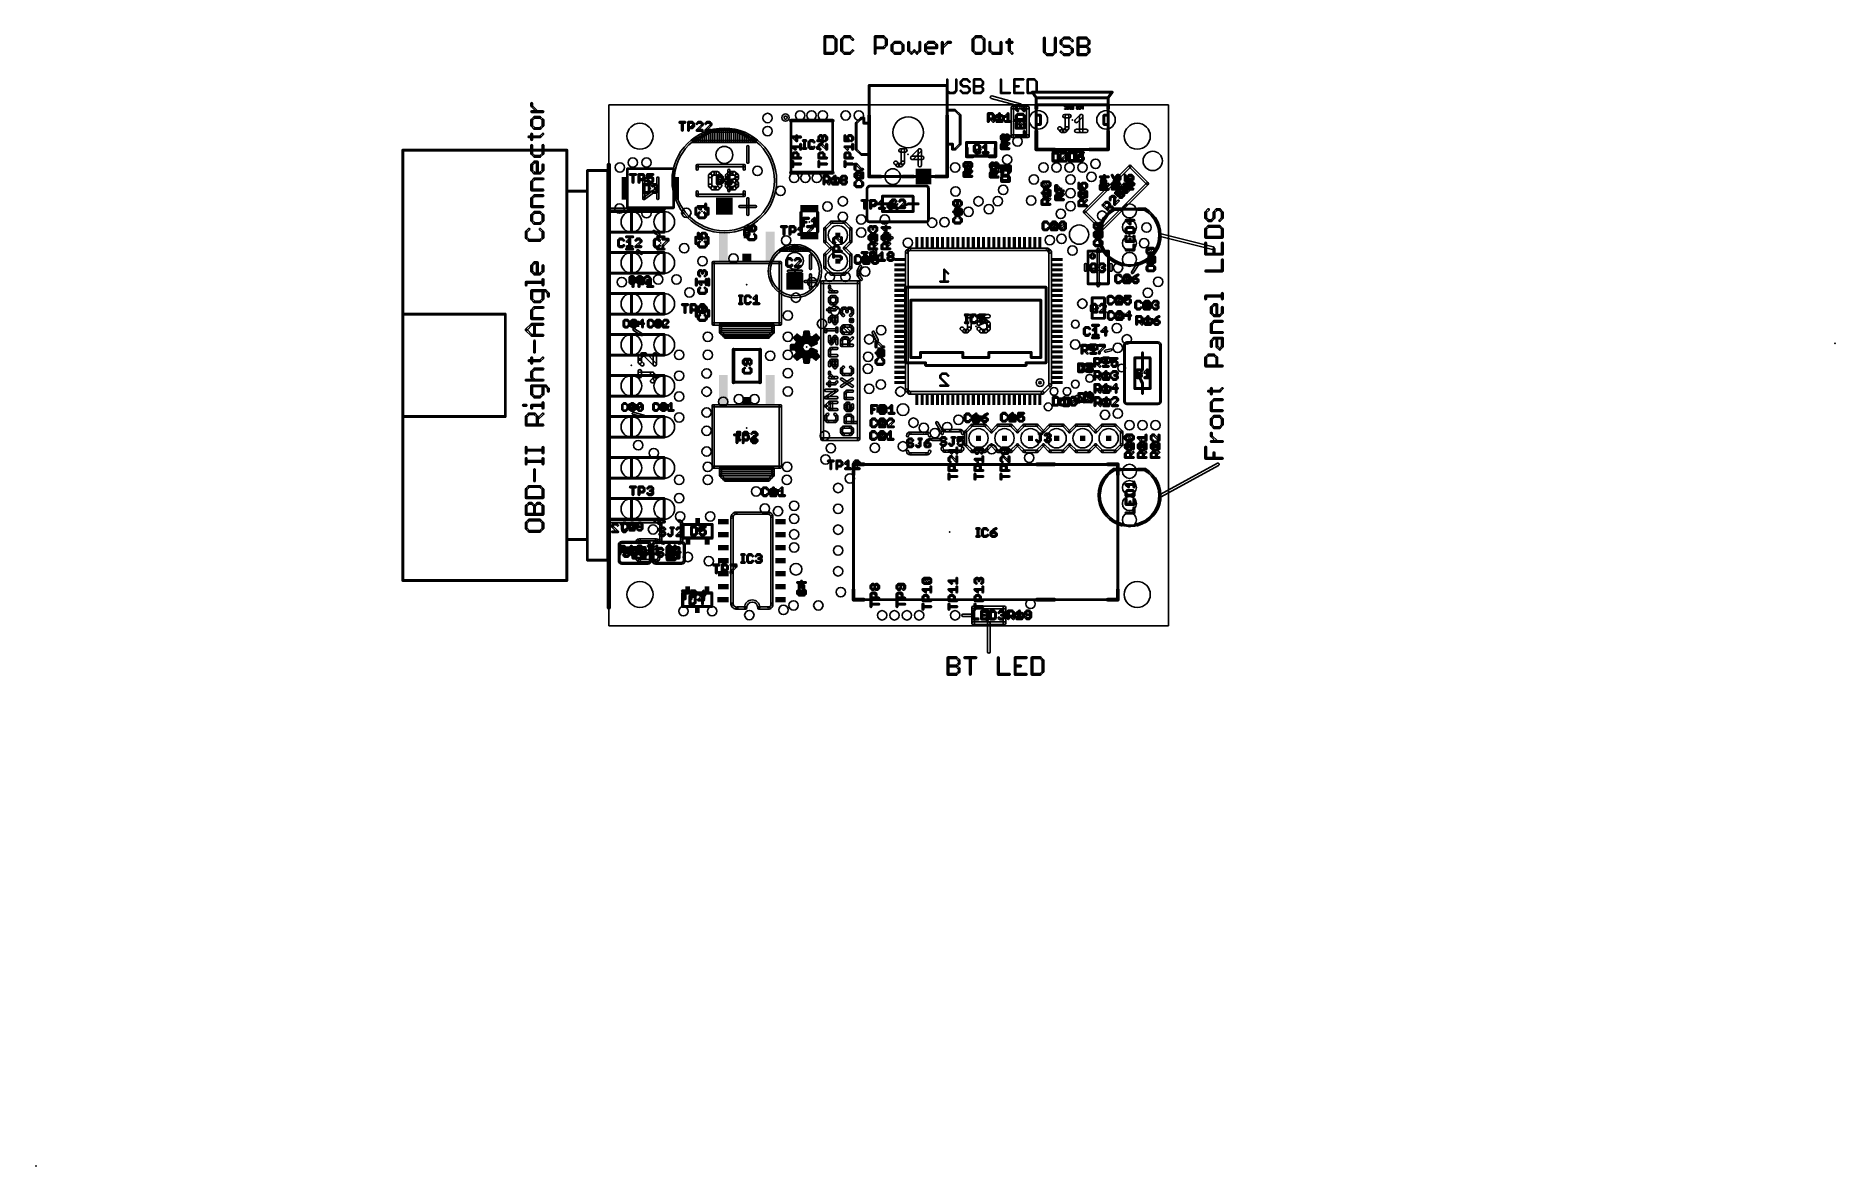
# Model space of a CAD drawing. Extents: x -56 to 120, y -53 to 58.
import ezdxf

# ---------------------------------------------------------------- set-up
doc = ezdxf.new("R2010")
doc.units = 0
for name, color, linetype in [('125', 6, 'CONTINUOUS'), ('126', 6, 'CONTINUOUS'), ('17', 82, 'CONTINUOUS'), ('18', 82, 'CONTINUOUS'), ('20', 7, 'CONTINUOUS'), ('21', 253, 'CONTINUOUS'), ('22', 253, 'CONTINUOUS'), ('23', 7, 'CONTINUOUS'), ('24', 7, 'CONTINUOUS'), ('49', 253, 'CONTINUOUS'), ('51', 253, 'CONTINUOUS'), ('52', 253, 'CONTINUOUS')]:
    doc.layers.add(name, color=color, linetype=linetype)

# ---------------------------------------------------------------- blocks, each defined once
blk = doc.blocks.new('SQUAREP')
blk.add_solid([(-0.5, -0.5), (0.5, -0.5), (-0.5, 0.5), (0.5, 0.5)])
blk = doc.blocks.new('ROUNDP')
blk.add_circle((0, 0), 0.5)
blk = doc.blocks.new('RECT')
blk.add_solid([(-0.5, -0.5), (0.5, -0.5), (-0.5, 0.5), (0.5, 0.5)])
blk = doc.blocks.new('ROUNDV')
blk.add_circle((0, 0), 0.5)

msp = doc.modelspace()

# ---------------------------------------------------------------- linework, layer by layer
at = {"layer": '125'}
for points in [[(37.098, 49.4412), (37.098, 49.9502, 1), (36.946, 49.9502), (36.946, 49.4412, 1)], [(37.022, 49.8742), (37.403, 49.8742, 1), (37.403, 50.0262), (37.022, 50.0262, 1)], [(37.098, 49.1872), (37.098, 49.4412, 1), (36.946, 49.4412), (36.946, 49.1872, 1)], [(37.276, 49.5172), (37.022, 49.5172, 1), (37.022, 49.3652), (37.276, 49.3652, 1)], [(37.403, 49.5172), (37.276, 49.5172, 1), (37.276, 49.3652), (37.403, 49.3652, 1)], [(37.2223, 49.3875), (37.4763, 49.1335, 1), (37.5837, 49.2409), (37.3297, 49.4949, 1)], [(37.349, 49.8967), (37.476, 49.7687, 1), (37.584, 49.8757), (37.457, 50.0037, 1)], [(37.4763, 49.6219), (37.3493, 49.4949, 1), (37.4567, 49.3875), (37.5837, 49.5145, 1)], [(37.454, 49.8222), (37.454, 49.5682, 1), (37.606, 49.5682), (37.606, 49.8222, 1)], [(37.864, 49.1112), (38.372, 49.1112, 1), (38.372, 49.2632), (37.864, 49.2632, 1)], [(37.9178, 49.6416), (38.1718, 49.8966, 1), (38.0642, 50.0038), (37.8102, 49.7488, 1)], [(38.042, 49.9502), (38.042, 49.1872, 1), (38.194, 49.1872), (38.194, 49.9502, 1)], [(38.706, 49.1112), (39.214, 49.1112, 1), (39.214, 49.2632), (38.706, 49.2632, 1)], [(38.7598, 49.6416), (39.0138, 49.8966, 1), (38.9062, 50.0038), (38.6522, 49.7488, 1)], [(38.884, 49.9502), (38.884, 49.1872, 1), (39.036, 49.1872), (39.036, 49.9502, 1)], [(39.836, 50.7895), (39.709, 50.6615, 1), (39.817, 50.5545), (39.944, 50.6825, 1)], [(39.687, 50.608), (39.687, 50.354, 1), (39.839, 50.354), (39.839, 50.608, 1)], [(39.836, 49.9475), (39.709, 49.8195, 1), (39.817, 49.7125), (39.944, 49.8405, 1)], [(39.687, 49.766), (39.687, 49.385, 1), (39.839, 49.385), (39.839, 49.766, 1)], [(39.763, 49.309), (40.526, 49.309, 1), (40.526, 49.461), (39.763, 49.461, 1)], [(39.7093, 50.3003), (39.8363, 50.1733, 1), (39.9437, 50.2807), (39.8167, 50.4077, 1)], [(40.017, 50.812), (39.89, 50.812, 1), (39.89, 50.66), (40.017, 50.66, 1)], [(40.399, 49.97), (39.89, 49.97, 1), (39.89, 49.818), (40.399, 49.818, 1)], [(40.5797, 50.2807), (40.0707, 50.7897, 1), (39.9633, 50.6823), (40.4723, 50.1733, 1)], [(40.58, 49.8195), (40.453, 49.9475, 1), (40.345, 49.8405), (40.472, 49.7125, 1)], [(40.45, 50.736), (40.45, 50.227, 1), (40.602, 50.227), (40.602, 50.736, 1)], [(40.602, 49.385), (40.602, 49.766, 1), (40.45, 49.766), (40.45, 49.385, 1)], [(18.974, 47.245), (19.228, 47.245, 1), (19.228, 47.397), (18.974, 47.397, 1)], [(19.177, 46.558), (19.177, 47.321, 1), (19.025, 47.321), (19.025, 46.558, 1)], [(19.6083, 47.3747), (19.4813, 47.2477, 1), (19.5887, 47.1403), (19.7157, 47.2673, 1)], [(19.916, 47.397), (19.662, 47.397, 1), (19.662, 47.245), (19.916, 47.245, 1)], [(20.0975, 47.248), (19.9695, 47.375, 1), (19.8625, 47.267), (19.9905, 47.14, 1)], [(20.377, 47.245), (20.886, 47.245, 1), (20.886, 47.397), (20.377, 47.397, 1)], [(20.81, 47.321), (20.81, 47.194, 1), (20.962, 47.194), (20.962, 47.321, 1)], [(38.366, 47.502), (38.366, 47.756, 1), (38.214, 47.756), (38.214, 47.502, 1)], [(38.3437, 47.7023), (38.4707, 47.8293, 1), (38.3633, 47.9367), (38.2363, 47.8097, 1)], [(38.4707, 47.4287), (38.3437, 47.5557, 1), (38.2363, 47.4483), (38.3633, 47.3213, 1)], [(38.417, 47.807), (38.544, 47.807, 1), (38.544, 47.959), (38.417, 47.959, 1)], [(38.544, 47.451), (38.417, 47.451, 1), (38.417, 47.299), (38.544, 47.299, 1)], [(38.4903, 47.8293), (38.6173, 47.7023, 1), (38.7247, 47.8097), (38.5977, 47.9367, 1)], [(38.6173, 47.5557), (38.4903, 47.4287, 1), (38.5977, 47.3213), (38.7247, 47.4483, 1)], [(38.747, 47.502), (38.747, 47.756, 1), (38.595, 47.756), (38.595, 47.502, 1)], [(38.7247, 47.7023), (38.8517, 47.8293, 1), (38.7443, 47.9367), (38.6173, 47.8097, 1)], [(38.8517, 47.4287), (38.7247, 47.5557, 1), (38.6173, 47.4483), (38.7443, 47.3213, 1)], [(38.798, 47.807), (38.925, 47.807, 1), (38.925, 47.959), (38.798, 47.959, 1)], [(38.925, 47.451), (38.798, 47.451, 1), (38.798, 47.299), (38.925, 47.299, 1)], [(38.8713, 47.8293), (38.9983, 47.7023, 1), (39.1057, 47.8097), (38.9787, 47.9367, 1)], [(38.9983, 47.5557), (38.8713, 47.4287, 1), (38.9787, 47.3213), (39.1057, 47.4483, 1)], [(38.976, 47.756), (38.976, 47.502, 1), (39.128, 47.502), (39.128, 47.756, 1)], [(39.687, 49.052), (39.687, 48.543, 1), (39.839, 48.543), (39.839, 49.052, 1)], [(39.763, 48.467), (40.144, 48.467, 1), (40.144, 48.619), (39.763, 48.619, 1)], [(39.763, 47.625), (40.526, 47.625, 1), (40.526, 47.777), (39.763, 47.777, 1)], [(40.22, 48.543), (40.22, 48.797, 1), (40.068, 48.797), (40.068, 48.543, 1)], [(40.144, 48.467), (40.526, 48.467, 1), (40.526, 48.619), (40.144, 48.619, 1)], [(40.602, 48.543), (40.602, 49.052, 1), (40.45, 49.052), (40.45, 48.543, 1)], [(40.602, 47.701), (40.602, 48.21, 1), (40.45, 48.21), (40.45, 47.701, 1)], [(18.974, 46.482), (19.101, 46.482, 1), (19.101, 46.634), (18.974, 46.634, 1)], [(19.101, 46.482), (19.228, 46.482, 1), (19.228, 46.634), (19.101, 46.634, 1)], [(19.459, 47.194), (19.459, 46.685, 1), (19.611, 46.685), (19.611, 47.194, 1)], [(19.4813, 46.6313), (19.6083, 46.5043, 1), (19.7157, 46.6117), (19.5887, 46.7387, 1)], [(19.662, 46.482), (19.916, 46.482, 1), (19.916, 46.634), (19.662, 46.634, 1)], [(19.9695, 46.504), (20.0975, 46.631, 1), (19.9905, 46.739), (19.8625, 46.612, 1)], [(20.301, 46.685), (20.301, 46.558, 1), (20.453, 46.558), (20.453, 46.685, 1)], [(20.8323, 47.2477), (20.3233, 46.7387, 1), (20.4307, 46.6313), (20.9397, 47.1403, 1)], [(35.7432, 46.2792), (35.7432, 46.7872, 1), (35.5912, 46.7872), (35.5912, 46.2792, 1)], [(35.7209, 46.7335), (35.8479, 46.8605, 1), (35.7405, 46.9679), (35.6135, 46.8409, 1)], [(35.8479, 46.2059), (35.7209, 46.3329, 1), (35.6135, 46.2255), (35.7405, 46.0985, 1)], [(35.7942, 46.8382), (36.0482, 46.8382, 1), (36.0482, 46.9902), (35.7942, 46.9902, 1)], [(36.0482, 46.2282), (35.7942, 46.2282, 1), (35.7942, 46.0762), (36.0482, 46.0762, 1)], [(35.8675, 46.3525), (36.1215, 46.0985, 1), (36.2289, 46.2059), (35.9749, 46.4599, 1)], [(35.9945, 46.8605), (36.1215, 46.7335, 1), (36.2289, 46.8409), (36.1019, 46.9679, 1)], [(36.1215, 46.3329), (35.9945, 46.2059, 1), (36.1019, 46.0985), (36.2289, 46.2255, 1)], [(36.0992, 46.7872), (36.0992, 46.2792, 1), (36.2512, 46.2792), (36.2512, 46.7872, 1)], [(36.5092, 46.0762), (37.0172, 46.0762, 1), (37.0172, 46.2282), (36.5092, 46.2282, 1)], [(36.5629, 46.6065), (36.8169, 46.8605, 1), (36.7095, 46.9679), (36.4555, 46.7139, 1)], [(36.6872, 46.9142), (36.6872, 46.1522, 1), (36.8392, 46.1522), (36.8392, 46.9142, 1)], [(38.366, 46.533), (38.366, 46.914, 1), (38.214, 46.914), (38.214, 46.533, 1)], [(38.798, 46.609), (38.29, 46.609, 1), (38.29, 46.457), (38.798, 46.457, 1)], [(38.3437, 46.8603), (38.4707, 46.9873, 1), (38.3633, 47.0947), (38.2363, 46.9677, 1)], [(38.417, 46.965), (38.671, 46.965, 1), (38.671, 47.117), (38.417, 47.117, 1)], [(38.6173, 46.9873), (38.7443, 46.8603, 1), (38.8517, 46.9677), (38.7247, 47.0947, 1)], [(38.722, 46.914), (38.722, 46.787, 1), (38.874, 46.787), (38.874, 46.914, 1)], [(38.722, 46.787), (38.722, 46.533, 1), (38.874, 46.533), (38.874, 46.787, 1)], [(39.052, 46.609), (38.798, 46.609, 1), (38.798, 46.457), (39.052, 46.457, 1)], [(38.8517, 46.7333), (39.1057, 46.9873, 1), (38.9983, 47.0947), (38.7443, 46.8407, 1)], [(43.2741, 46.1016), (43.2741, 45.339, 1), (43.4265, 45.339), (43.4265, 46.1016, 1)], [(43.7316, 46.1778), (43.3503, 46.1778, 1), (43.3503, 46.0254), (43.7316, 46.0254, 1)], [(43.9126, 46.0284), (43.7855, 46.1555, 1), (43.6777, 46.0478), (43.8048, 45.9207, 1)], [(43.9349, 45.4661), (43.9349, 45.9745, 1), (43.7825, 45.9745), (43.7825, 45.4661, 1)], [(44.1922, 46.0254), (44.7007, 46.0254, 1), (44.7007, 46.1778), (44.1922, 46.1778, 1)], [(44.6468, 46.0284), (44.1383, 45.52, 1), (44.2461, 45.4122), (44.7545, 45.9207, 1)], [(44.6245, 46.1016), (44.6245, 45.9745, 1), (44.7769, 45.9745), (44.7769, 46.1016, 1)], [(44.8743, 46.1525), (44.8743, 45.3898, 1), (45.0267, 45.3898), (45.0267, 46.1525, 1)], [(45.3318, 46.2287), (44.9505, 46.2287, 1), (44.9505, 46.0763), (45.3318, 46.0763, 1)], [(45.5128, 46.0792), (45.3857, 46.2063, 1), (45.2779, 46.0986), (45.405, 45.9715, 1)], [(45.5351, 45.5169), (45.5351, 46.0253, 1), (45.3827, 46.0253), (45.3827, 45.5169, 1)], [(45.9928, 46.0792), (45.7385, 45.825, 1), (45.8463, 45.7172), (46.1005, 45.9715, 1)], [(45.7162, 45.7711), (45.7162, 45.5169, 1), (45.8686, 45.5169), (45.8686, 45.7711, 1)], [(46.1738, 45.8473), (45.7924, 45.8473, 1), (45.7924, 45.6949), (46.1738, 45.6949, 1)], [(46.2668, 46.2206), (46.0126, 46.0935, 1), (46.0807, 45.9572), (46.3349, 46.0843, 1)], [(46.3547, 45.6979), (46.2276, 45.825, 1), (46.1199, 45.7172), (46.247, 45.5901, 1)], [(46.3771, 45.5169), (46.3771, 45.644, 1), (46.2247, 45.644), (46.2247, 45.5169, 1)], [(10.508, 43.8914), (10.508, 43.1294, 1), (10.66, 43.1294), (10.66, 43.8914, 1)], [(10.966, 43.9674), (10.584, 43.9674, 1), (10.584, 43.8154), (10.966, 43.8154, 1)], [(11.1467, 43.8181), (11.0197, 43.9451, 1), (10.9123, 43.8377), (11.0393, 43.7107, 1)], [(11.4797, 43.5837), (11.7337, 43.8377, 1), (11.6263, 43.9451), (11.3723, 43.6911, 1)], [(11.604, 43.8914), (11.604, 43.1294, 1), (11.756, 43.1294), (11.756, 43.8914, 1)], [(21.0702, 43.3458), (21.0702, 43.8538, 1), (20.9182, 43.8538), (20.9182, 43.3458, 1)], [(20.9942, 43.7778), (21.3762, 43.7778, 1), (21.3762, 43.9298), (20.9942, 43.9298, 1)], [(21.3225, 43.8001), (21.4495, 43.6731, 1), (21.5569, 43.7805), (21.4299, 43.9075, 1)], [(21.8899, 43.5461), (22.1439, 43.8001, 1), (22.0365, 43.9075), (21.7825, 43.6535, 1)], [(22.0142, 43.8538), (22.0142, 43.0908, 1), (22.1662, 43.0908), (22.1662, 43.8538, 1)], [(22.7319, 43.6731), (22.8589, 43.8001, 1), (22.7515, 43.9075), (22.6245, 43.7805, 1)], [(22.8052, 43.7778), (23.0602, 43.7778, 1), (23.0602, 43.9298), (22.8052, 43.9298, 1)], [(23.0065, 43.8001), (23.1335, 43.6731, 1), (23.2409, 43.7805), (23.1139, 43.9075, 1)], [(24.0906, 44.522), (24.0906, 45.031, 1), (23.9386, 45.031), (23.9386, 44.522, 1)], [(24.0146, 44.955), (24.1426, 44.955, 1), (24.1426, 45.107), (24.0146, 45.107, 1)], [(24.0891, 44.243), (23.9611, 44.116, 1), (24.0681, 44.008), (24.1961, 44.135, 1)], [(23.9386, 44.062), (23.9386, 43.808, 1), (24.0906, 43.808), (24.0906, 44.062, 1)], [(23.9609, 43.7543), (24.0889, 43.6263, 1), (24.1963, 43.7337), (24.0683, 43.8617, 1)], [(24.0888, 44.9773), (24.5968, 44.4683, 1), (24.7044, 44.5757), (24.1964, 45.0847, 1)], [(24.2696, 44.265), (24.1426, 44.265, 1), (24.1426, 44.113), (24.2696, 44.113, 1)], [(24.8314, 43.7337), (24.3234, 44.2427, 1), (24.2158, 44.1353), (24.7238, 43.6263, 1)], [(24.6506, 44.446), (24.7776, 44.446, 1), (24.7776, 44.598), (24.6506, 44.598, 1)], [(24.7016, 44.189), (24.7016, 43.68, 1), (24.8536, 43.68), (24.8536, 44.189, 1)], [(34.5818, 45.0634), (34.5818, 44.8094, 1), (34.7338, 44.8094), (34.7338, 45.0634, 1)], [(34.7338, 43.8404), (34.7338, 44.2214, 1), (34.5818, 44.2214), (34.5818, 43.8404, 1)], [(35.1658, 43.9164), (34.6578, 43.9164, 1), (34.6578, 43.7644), (35.1658, 43.7644, 1)], [(34.7311, 45.2441), (34.6041, 45.1171, 1), (34.7115, 45.0097), (34.8385, 45.1367, 1)], [(34.6041, 44.7557), (34.7311, 44.6287, 1), (34.8385, 44.7361), (34.7115, 44.8631, 1)], [(34.7115, 44.1677), (34.8385, 44.2947, 1), (34.7311, 44.4021), (34.6041, 44.2751, 1)], [(35.0388, 45.2664), (34.7848, 45.2664, 1), (34.7848, 45.1144), (35.0388, 45.1144, 1)], [(34.7848, 44.6064), (34.9118, 44.6064, 1), (34.9118, 44.7584), (34.7848, 44.7584, 1)], [(34.7848, 44.2724), (35.0388, 44.2724, 1), (35.0388, 44.4244), (34.7848, 44.4244, 1)], [(34.9655, 44.6287), (35.0925, 44.7557, 1), (34.9851, 44.8631), (34.8581, 44.7361, 1)], [(35.2928, 45.2664), (35.0388, 45.2664, 1), (35.0388, 45.1144), (35.2928, 45.1144, 1)], [(35.1148, 44.8094), (35.1148, 45.1904, 1), (34.9628, 45.1904), (34.9628, 44.8094, 1)], [(34.9851, 44.2947), (35.1121, 44.1677, 1), (35.2195, 44.2751), (35.0925, 44.4021, 1)], [(35.0898, 44.2214), (35.0898, 44.0944, 1), (35.2418, 44.0944), (35.2418, 44.2214, 1)], [(35.0898, 44.0944), (35.0898, 43.8404, 1), (35.2418, 43.8404), (35.2418, 44.0944, 1)], [(35.4198, 43.9164), (35.1658, 43.9164, 1), (35.1658, 43.7644), (35.4198, 43.7644, 1)], [(35.2195, 44.0407), (35.4735, 44.2947, 1), (35.3661, 44.4021), (35.1121, 44.1481, 1)], [(35.4735, 45.1171), (35.3465, 45.2441, 1), (35.2391, 45.1367), (35.3661, 45.0097, 1)], [(35.3465, 44.6287), (35.4735, 44.7557, 1), (35.3661, 44.8631), (35.2391, 44.7361, 1)], [(35.4958, 44.8094), (35.4958, 45.0634, 1), (35.3438, 45.0634), (35.3438, 44.8094, 1)], [(37.2988, 44.7514), (37.2988, 45.0054, 1), (37.1468, 45.0054), (37.1468, 44.7514, 1)], [(37.2988, 43.7824), (37.2988, 44.1634, 1), (37.1468, 44.1634), (37.1468, 43.7824, 1)], [(37.2765, 44.9517), (37.4035, 45.0787, 1), (37.2961, 45.1861), (37.1691, 45.0591, 1)], [(37.4035, 44.6781), (37.2765, 44.8051, 1), (37.1691, 44.6977), (37.2961, 44.5707, 1)], [(37.2765, 44.1097), (37.4035, 44.2367, 1), (37.2961, 44.3441), (37.1691, 44.2171, 1)], [(37.3498, 45.0564), (37.4768, 45.0564, 1), (37.4768, 45.2084), (37.3498, 45.2084, 1)], [(37.3498, 44.2144), (37.6048, 44.2144, 1), (37.6048, 44.3664), (37.3498, 44.3664, 1)], [(37.4233, 45.0784), (37.5513, 44.9514, 1), (37.6583, 45.0594), (37.5303, 45.1864, 1)], [(37.5288, 45.0054), (37.5288, 44.8784, 1), (37.6808, 44.8784), (37.6808, 45.0054, 1)], [(37.6585, 44.9517), (37.7855, 45.0787, 1), (37.6781, 45.1861), (37.5511, 45.0591, 1)], [(37.5511, 44.2367), (37.6781, 44.1097, 1), (37.7855, 44.2171), (37.6585, 44.3441, 1)], [(37.7318, 45.0564), (37.8588, 45.0564, 1), (37.8588, 45.2084), (37.7318, 45.2084, 1)], [(37.6558, 44.1634), (37.6558, 44.0364, 1), (37.8078, 44.0364), (37.8078, 44.1634, 1)], [(37.6558, 44.0364), (37.6558, 43.7824, 1), (37.8078, 43.7824), (37.8078, 44.0364, 1)], [(37.7855, 43.9827), (38.0395, 44.2367, 1), (37.9321, 44.3441), (37.6781, 44.0901, 1)], [(37.8051, 45.0787), (37.9321, 44.9517, 1), (38.0395, 45.0591), (37.9125, 45.1861, 1)], [(37.9321, 44.8051), (37.8051, 44.6781, 1), (37.9125, 44.5707), (38.0395, 44.6977, 1)], [(37.9098, 45.0054), (37.9098, 44.7514, 1), (38.0618, 44.7514), (38.0618, 45.0054, 1)], [(38.4012, 44.7545), (38.2741, 44.6274, 1), (38.3818, 44.5197), (38.5089, 44.6468, 1)], [(38.2518, 44.5736), (38.2518, 44.3193, 1), (38.4042, 44.3193), (38.4042, 44.5736, 1)], [(38.2741, 44.2655), (38.4012, 44.1383, 1), (38.5089, 44.2461), (38.3818, 44.3732, 1)], [(38.4012, 43.9126), (38.2741, 43.7855, 1), (38.3818, 43.6777), (38.5089, 43.8048, 1)], [(38.5822, 44.7769), (38.4551, 44.7769, 1), (38.4551, 44.6245), (38.5822, 44.6245, 1)], [(38.9635, 43.9349), (38.4551, 43.9349, 1), (38.4551, 43.7825), (38.9635, 43.7825, 1)], [(39.1445, 44.2461), (38.636, 44.7545, 1), (38.5283, 44.6468), (39.0367, 44.1383, 1)], [(39.1445, 43.7855), (39.0174, 43.9126, 1), (38.9096, 43.8048), (39.0367, 43.6777, 1)], [(39.0144, 44.7007), (39.0144, 44.1922, 1), (39.1668, 44.1922), (39.1668, 44.7007, 1)], [(43.3503, 45.2628), (43.7316, 45.2628, 1), (43.7316, 45.4152), (43.3503, 45.4152, 1)], [(43.7855, 45.2851), (43.9126, 45.4122, 1), (43.8048, 45.52), (43.6777, 45.3929, 1)], [(44.116, 45.4661), (44.116, 45.339, 1), (44.2684, 45.339), (44.2684, 45.4661, 1)], [(44.9505, 45.3136), (45.3318, 45.3136, 1), (45.3318, 45.466), (44.9505, 45.466, 1)], [(45.3857, 45.3359), (45.5128, 45.463, 1), (45.405, 45.5708), (45.2779, 45.4437, 1)], [(45.7385, 45.463), (45.8657, 45.3359, 1), (45.9734, 45.4437), (45.8463, 45.5708, 1)], [(45.9195, 45.3136), (46.1738, 45.3136, 1), (46.1738, 45.466), (45.9195, 45.466, 1)], [(46.2276, 45.3359), (46.3547, 45.463, 1), (46.247, 45.5708), (46.1199, 45.4437, 1)], [(48.425, 43.412), (48.425, 43.921, 1), (48.273, 43.921), (48.273, 43.412, 1)], [(49.042, 43.912), (49.169, 43.658, 1), (49.305, 43.726), (49.178, 43.98, 1)], [(49.416, 43.819), (49.416, 43.438, 1), (49.568, 43.438), (49.568, 43.819, 1)], [(49.5653, 43.9997), (49.4383, 43.8727, 1), (49.5457, 43.7653), (49.6727, 43.8923, 1)], [(49.746, 44.022), (49.619, 44.022, 1), (49.619, 43.87), (49.746, 43.87, 1)], [(49.9267, 43.8727), (49.7997, 43.9997, 1), (49.6923, 43.8923), (49.8193, 43.7653, 1)], [(49.949, 43.565), (49.949, 43.819, 1), (49.797, 43.819), (49.797, 43.565, 1)], [(50.304, 43.946), (50.304, 43.438, 1), (50.456, 43.438), (50.456, 43.946, 1)], [(50.6875, 43.765), (50.8155, 43.892, 1), (50.7085, 44), (50.5805, 43.873, 1)], [(50.71, 43.692), (50.71, 43.819, 1), (50.558, 43.819), (50.558, 43.692, 1)], [(50.762, 43.87), (51.016, 43.87, 1), (51.016, 44.022), (50.762, 44.022, 1)], [(50.9623, 43.8923), (51.0893, 43.7653, 1), (51.1967, 43.8727), (51.0697, 43.9997, 1)], [(51.067, 43.819), (51.067, 43.565, 1), (51.219, 43.565), (51.219, 43.819, 1)], [(3.3528, 43.0284), (3.3528, 42.2654, 1), (3.5048, 42.2654), (3.5048, 43.0284, 1)], [(3.8108, 43.1044), (3.4288, 43.1044, 1), (3.4288, 42.9524), (3.8108, 42.9524, 1)], [(3.4288, 42.1894), (3.8108, 42.1894, 1), (3.8108, 42.3414), (3.4288, 42.3414, 1)], [(3.9915, 42.9551), (3.8645, 43.0821, 1), (3.7571, 42.9747), (3.8841, 42.8477, 1)], [(3.8645, 42.2117), (3.9915, 42.3387, 1), (3.8841, 42.4461), (3.7571, 42.3191, 1)], [(4.0138, 42.3924), (4.0138, 42.9014, 1), (3.8618, 42.9014), (3.8618, 42.3924, 1)], [(4.3245, 42.8477), (4.4515, 42.9747, 1), (4.3441, 43.0821), (4.2171, 42.9551, 1)], [(4.4515, 42.3191), (4.3245, 42.4461, 1), (4.2171, 42.3387), (4.3441, 42.2117, 1)], [(4.3978, 42.9524), (4.6518, 42.9524, 1), (4.6518, 43.1044), (4.3978, 43.1044, 1)], [(4.6518, 42.3414), (4.3978, 42.3414, 1), (4.3978, 42.1894), (4.6518, 42.1894, 1)], [(4.6518, 42.7234), (4.5248, 42.7234, 1), (4.5248, 42.5714), (4.6518, 42.5714, 1)], [(4.5983, 42.9744), (4.7263, 42.8474, 1), (4.8333, 42.9554), (4.7053, 43.0824, 1)], [(4.7263, 42.8284), (4.5983, 42.7014, 1), (4.7053, 42.5934), (4.8333, 42.7204, 1)], [(4.7263, 42.4464), (4.5983, 42.3194, 1), (4.7053, 42.2114), (4.8333, 42.3384, 1)], [(4.5981, 42.5937), (4.7261, 42.4657, 1), (4.8335, 42.5731), (4.7055, 42.7011, 1)], [(4.7038, 42.9014), (4.7038, 42.7744, 1), (4.8558, 42.7744), (4.8558, 42.9014, 1)], [(4.7038, 42.5194), (4.7038, 42.3924, 1), (4.8558, 42.3924), (4.8558, 42.5194, 1)], [(10.584, 43.0534), (10.966, 43.0534, 1), (10.966, 43.2054), (10.584, 43.2054, 1)], [(11.0197, 43.0757), (11.1467, 43.2027, 1), (11.0393, 43.3101), (10.9123, 43.1831, 1)], [(11.169, 43.2564), (11.169, 43.7644, 1), (11.017, 43.7644), (11.017, 43.2564, 1)], [(11.426, 43.0534), (11.935, 43.0534, 1), (11.935, 43.2054), (11.426, 43.2054, 1)], [(21.0702, 43.0908), (21.0702, 43.3458, 1), (20.9182, 43.3458), (20.9182, 43.0908, 1)], [(21.2492, 43.4218), (20.9942, 43.4218, 1), (20.9942, 43.2698), (21.2492, 43.2698, 1)], [(21.3762, 43.4218), (21.2492, 43.4218, 1), (21.2492, 43.2698), (21.3762, 43.2698, 1)], [(21.1954, 43.2922), (21.4494, 43.0372, 1), (21.557, 43.1444), (21.303, 43.3994, 1)], [(21.4495, 43.5265), (21.3225, 43.3995, 1), (21.4299, 43.2921), (21.5569, 43.4191, 1)], [(21.4272, 43.7268), (21.4272, 43.4728, 1), (21.5792, 43.4728), (21.5792, 43.7268, 1)], [(21.8362, 43.0148), (22.3452, 43.0148, 1), (22.3452, 43.1668), (21.8362, 43.1668, 1)], [(22.7542, 43.5998), (22.7542, 43.7268, 1), (22.6022, 43.7268), (22.6022, 43.5998, 1)], [(22.7542, 43.2178), (22.7542, 43.3458, 1), (22.6022, 43.3458), (22.6022, 43.2178, 1)], [(22.8589, 43.5265), (22.7319, 43.6535, 1), (22.6245, 43.5461), (22.7515, 43.4191, 1)], [(22.7319, 43.2921), (22.8589, 43.4191, 1), (22.7515, 43.5265), (22.6245, 43.3995, 1)], [(22.8589, 43.1445), (22.7319, 43.2715, 1), (22.6245, 43.1641), (22.7515, 43.0371, 1)], [(22.8052, 43.3968), (23.0602, 43.3968, 1), (23.0602, 43.5488), (22.8052, 43.5488, 1)], [(23.0602, 43.1668), (22.8052, 43.1668, 1), (22.8052, 43.0148), (23.0602, 43.0148, 1)], [(23.1335, 43.6535), (23.0065, 43.5265, 1), (23.1139, 43.4191), (23.2409, 43.5461, 1)], [(23.0065, 43.4191), (23.1335, 43.2921, 1), (23.2409, 43.3995), (23.1139, 43.5265, 1)], [(23.1335, 43.2715), (23.0065, 43.1445, 1), (23.1139, 43.0371), (23.2409, 43.1641, 1)], [(23.1112, 43.7268), (23.1112, 43.5998, 1), (23.2632, 43.5998), (23.2632, 43.7268, 1)], [(23.1112, 43.3458), (23.1112, 43.2178, 1), (23.2632, 43.2178), (23.2632, 43.3458, 1)], [(24.0891, 43.401), (23.9611, 43.274, 1), (24.0681, 43.166), (24.1961, 43.293, 1)], [(23.9386, 43.22), (23.9386, 42.966, 1), (24.0906, 42.966), (24.0906, 43.22, 1)], [(23.9611, 42.912), (24.0891, 42.785, 1), (24.1961, 42.893), (24.0681, 43.02, 1)], [(24.1426, 42.763), (24.6506, 42.763, 1), (24.6506, 42.915), (24.1426, 42.915, 1)], [(24.8313, 43.2737), (24.7043, 43.4007, 1), (24.5969, 43.2933), (24.7239, 43.1663, 1)], [(24.7043, 42.7853), (24.8313, 42.9123, 1), (24.7239, 43.0197), (24.5969, 42.8927, 1)], [(24.8536, 42.966), (24.8536, 43.22, 1), (24.7016, 43.22), (24.7016, 42.966, 1)], [(37.7318, 43.8584), (37.2228, 43.8584, 1), (37.2228, 43.7064), (37.7318, 43.7064, 1)], [(37.9858, 43.8584), (37.7318, 43.8584, 1), (37.7318, 43.7064), (37.9858, 43.7064, 1)], [(38.2518, 43.7316), (38.2518, 43.3503, 1), (38.4042, 43.3503), (38.4042, 43.7316, 1)], [(38.328, 43.2741), (39.0906, 43.2741, 1), (39.0906, 43.4265), (38.328, 43.4265, 1)], [(39.1668, 43.3503), (39.1668, 43.7316, 1), (39.0144, 43.7316), (39.0144, 43.3503, 1)], [(42.3307, 43.1222), (42.4587, 43.2492, 1), (42.3517, 43.3572), (42.2237, 43.2302, 1)], [(42.3532, 42.9222), (42.3532, 43.1762, 1), (42.2012, 43.1762), (42.2012, 42.9222, 1)], [(42.4587, 42.8492), (42.3307, 42.9762, 1), (42.2237, 42.8682), (42.3517, 42.7412, 1)], [(42.2772, 42.1312), (43.0402, 42.1312, 1), (43.0402, 42.2832), (42.2772, 42.2832, 1)], [(42.5858, 42.007), (42.3308, 42.261, 1), (42.2236, 42.1534), (42.4786, 41.8994, 1)], [(42.4052, 43.2272), (42.9132, 43.2272, 1), (42.9132, 43.3792), (42.4052, 43.3792, 1)], [(42.9132, 42.8712), (42.4052, 42.8712, 1), (42.4052, 42.7192), (42.9132, 42.7192, 1)], [(42.9669, 42.8489), (42.4589, 43.3569, 1), (42.3515, 43.2495), (42.8595, 42.7415, 1)], [(42.8595, 43.2495), (42.9865, 43.1225, 1), (43.0939, 43.2299), (42.9669, 43.3569, 1)], [(42.9865, 42.9759), (42.8595, 42.8489, 1), (42.9669, 42.7415), (43.0939, 42.8685, 1)], [(42.9642, 43.1762), (42.9642, 42.9222, 1), (43.1162, 42.9222), (43.1162, 43.1762, 1)], [(43.1162, 41.9532), (43.1162, 42.4622, 1), (42.9642, 42.4622), (42.9642, 41.9532, 1)], [(43.6748, 42.414), (43.6748, 42.923, 1), (43.5228, 42.923), (43.5228, 42.414, 1)], [(43.5988, 42.847), (43.7258, 42.847, 1), (43.7258, 42.999), (43.5988, 42.999, 1)], [(43.6525, 41.9003), (43.7795, 42.0273, 1), (43.6721, 42.1347), (43.5451, 42.0077, 1)], [(43.672, 42.8693), (44.18, 42.3603, 1), (44.2876, 42.4677), (43.7796, 42.9767, 1)], [(43.7258, 42.005), (43.9798, 42.005, 1), (43.9798, 42.157), (43.7258, 42.157, 1)], [(43.9261, 42.0273), (44.0531, 41.9003, 1), (44.1605, 42.0077), (44.0335, 42.1347, 1)], [(44.1606, 41.7724), (44.4146, 42.0274, 1), (44.307, 42.1346), (44.053, 41.8796, 1)], [(44.2338, 42.338), (44.3608, 42.338, 1), (44.3608, 42.49), (44.2338, 42.49, 1)], [(45.783, 43.177), (45.783, 42.668, 1), (45.935, 42.668), (45.935, 43.177, 1)], [(45.859, 42.592), (46.24, 42.592, 1), (46.24, 42.744), (45.859, 42.744, 1)], [(45.783, 42.208), (45.783, 41.953, 1), (45.935, 41.953), (45.935, 42.208, 1)], [(45.9323, 42.3887), (45.8053, 42.2617, 1), (45.9127, 42.1543), (46.0397, 42.2813, 1)], [(46.113, 42.411), (45.986, 42.411, 1), (45.986, 42.259), (46.113, 42.259, 1)], [(46.189, 42.922), (46.189, 43.05, 1), (46.037, 43.05), (46.037, 42.922, 1)], [(46.308, 42.702), (46.181, 42.956, 1), (46.045, 42.888), (46.172, 42.634, 1)], [(46.1667, 42.9963), (46.2937, 43.1233, 1), (46.1863, 43.2307), (46.0593, 43.1037, 1)], [(46.6757, 41.8797), (46.1667, 42.3887, 1), (46.0593, 42.2813), (46.5683, 41.7723, 1)], [(46.24, 43.101), (46.495, 43.101, 1), (46.495, 43.253), (46.24, 43.253, 1)], [(46.4413, 43.1233), (46.5683, 42.9963, 1), (46.6757, 43.1037), (46.5487, 43.2307, 1)], [(46.5683, 42.8487), (46.4413, 42.7217, 1), (46.5487, 42.6143), (46.6757, 42.7413, 1)], [(46.546, 43.05), (46.546, 42.795, 1), (46.698, 42.795), (46.698, 43.05, 1)], [(46.546, 42.335), (46.546, 41.826, 1), (46.698, 41.826), (46.698, 42.335, 1)], [(48.73, 43.87), (47.967, 43.87, 1), (47.967, 43.718), (48.73, 43.718, 1)], [(48.043, 42.57), (48.043, 42.952, 1), (47.891, 42.952), (47.891, 42.57, 1)], [(48.476, 42.646), (47.967, 42.646, 1), (47.967, 42.494), (48.476, 42.494, 1)], [(47.9133, 43.7403), (48.2953, 43.3583, 1), (48.4027, 43.4657), (48.0207, 43.8477, 1)], [(48.0207, 42.8983), (48.1477, 43.0253, 1), (48.0403, 43.1327), (47.9133, 43.0057, 1)], [(48.094, 43.003), (48.349, 43.003, 1), (48.349, 43.155), (48.094, 43.155, 1)], [(48.2953, 43.0253), (48.4223, 42.8983, 1), (48.5297, 43.0057), (48.4027, 43.1327, 1)], [(48.4, 42.952), (48.4, 42.825, 1), (48.552, 42.825), (48.552, 42.952, 1)], [(48.4, 42.825), (48.4, 42.57, 1), (48.552, 42.57), (48.552, 42.825, 1)], [(48.73, 42.646), (48.476, 42.646, 1), (48.476, 42.494), (48.73, 42.494, 1)], [(48.5297, 42.7713), (48.7837, 43.0253, 1), (48.6763, 43.1327), (48.4223, 42.8787, 1)], [(49.186, 42.596), (49.186, 42.977, 1), (49.034, 42.977), (49.034, 42.596, 1)], [(49.619, 42.672), (49.11, 42.672, 1), (49.11, 42.52), (49.619, 42.52, 1)], [(49.1637, 42.9233), (49.2907, 43.0503, 1), (49.1833, 43.1577), (49.0563, 43.0307, 1)], [(49.237, 43.028), (49.492, 43.028, 1), (49.492, 43.18), (49.237, 43.18, 1)], [(49.1834, 43.6382), (49.4384, 43.3842, 1), (49.5456, 43.4918), (49.2906, 43.7458, 1)], [(49.492, 43.362), (49.746, 43.362, 1), (49.746, 43.514), (49.492, 43.514, 1)], [(49.4383, 43.0503), (49.5653, 42.9233, 1), (49.6727, 43.0307), (49.5457, 43.1577, 1)], [(49.543, 42.977), (49.543, 42.85, 1), (49.695, 42.85), (49.695, 42.977, 1)], [(49.543, 42.85), (49.543, 42.596, 1), (49.695, 42.596), (49.695, 42.85, 1)], [(49.873, 42.672), (49.619, 42.672, 1), (49.619, 42.52), (49.873, 42.52, 1)], [(49.6727, 42.7963), (49.9267, 43.0503, 1), (49.8193, 43.1577), (49.5653, 42.9037, 1)], [(49.7997, 43.3843), (49.9267, 43.5113, 1), (49.8193, 43.6187), (49.6923, 43.4917, 1)], [(50.38, 43.362), (50.762, 43.362, 1), (50.762, 43.514), (50.38, 43.514, 1)], [(50.456, 42.596), (50.456, 42.977, 1), (50.304, 42.977), (50.304, 42.596, 1)], [(50.889, 42.672), (50.38, 42.672, 1), (50.38, 42.52), (50.889, 42.52, 1)], [(50.4337, 42.9233), (50.5607, 43.0503, 1), (50.4533, 43.1577), (50.3263, 43.0307, 1)], [(50.507, 43.028), (50.762, 43.028, 1), (50.762, 43.18), (50.507, 43.18, 1)], [(50.8299, 43.4722), (50.7019, 43.7262, 1), (50.5661, 43.6578), (50.6941, 43.4038, 1)], [(50.7083, 43.0503), (50.8353, 42.9233, 1), (50.9427, 43.0307), (50.8157, 43.1577, 1)], [(50.813, 42.977), (50.813, 42.85, 1), (50.965, 42.85), (50.965, 42.977, 1)], [(50.813, 42.85), (50.813, 42.596, 1), (50.965, 42.596), (50.965, 42.85, 1)], [(51.143, 42.672), (50.889, 42.672, 1), (50.889, 42.52), (51.143, 42.52, 1)], [(50.9427, 42.7963), (51.1967, 43.0503, 1), (51.0893, 43.1577), (50.8353, 42.9037, 1)], [(51.0893, 43.6187), (50.9623, 43.4917, 1), (51.0697, 43.3843), (51.1967, 43.5113, 1)], [(8.699, 40.8146), (9.462, 40.8146, 1), (9.462, 40.9666), (8.699, 40.9666, 1)], [(9.0067, 40.6903), (8.7527, 40.9443, 1), (8.6453, 40.8369), (8.8993, 40.5829, 1)], [(8.7723, 40.3563), (8.6453, 40.2293, 1), (8.7527, 40.1219), (8.8797, 40.2489, 1)], [(9.5155, 40.2296), (9.3875, 40.3566, 1), (9.2805, 40.2486), (9.4085, 40.1216, 1)], [(9.538, 40.6366), (9.538, 41.1446, 1), (9.386, 41.1446), (9.386, 40.6366, 1)], [(27.4526, 41.4088), (27.4526, 41.2818, 1), (27.6046, 41.2818), (27.6046, 41.4088, 1)], [(27.6019, 41.5895), (27.4749, 41.4625, 1), (27.5823, 41.3551), (27.7093, 41.4821, 1)], [(27.4749, 41.2281), (27.6019, 41.1011, 1), (27.7093, 41.2085), (27.5823, 41.3355, 1)], [(27.7093, 40.8275), (27.5823, 40.9545, 1), (27.4749, 40.8471), (27.6019, 40.7201, 1)], [(27.9106, 41.6118), (27.6556, 41.6118, 1), (27.6556, 41.4598), (27.9106, 41.4598, 1)], [(27.6556, 41.0788), (27.9106, 41.0788, 1), (27.9106, 41.2308), (27.6556, 41.2308, 1)], [(27.9106, 40.8498), (27.6556, 40.8498, 1), (27.6556, 40.6978), (27.9106, 40.6978, 1)], [(28.0913, 41.4625), (27.9643, 41.5895, 1), (27.8569, 41.4821), (27.9839, 41.3551, 1)], [(27.8569, 41.1011), (27.9839, 40.9741, 1), (28.0913, 41.0815), (27.9643, 41.2085, 1)], [(27.9839, 40.9545), (27.8569, 40.8275, 1), (27.9643, 40.7201), (28.0913, 40.8471, 1)], [(27.9616, 41.0278), (27.9616, 40.9008, 1), (28.1136, 40.9008), (28.1136, 41.0278, 1)], [(28.4243, 40.72), (28.9333, 41.228, 1), (28.8259, 41.3356), (28.3169, 40.8276, 1)], [(28.8796, 40.8498), (28.3706, 40.8498, 1), (28.3706, 40.6978), (28.8796, 40.6978, 1)], [(28.4439, 41.5895), (28.3169, 41.4625, 1), (28.4243, 41.3551), (28.5513, 41.4821, 1)], [(28.7526, 41.6118), (28.4976, 41.6118, 1), (28.4976, 41.4598), (28.7526, 41.4598, 1)], [(28.9333, 41.4625), (28.8063, 41.5895, 1), (28.6989, 41.4821), (28.8259, 41.3551, 1)], [(28.9556, 41.2818), (28.9556, 41.4088, 1), (28.8036, 41.4088), (28.8036, 41.2818, 1)], [(33.7157, 41.5284), (33.5877, 41.4014, 1), (33.6947, 41.2934), (33.8227, 41.4204, 1)], [(33.5652, 41.3474), (33.5652, 41.0934, 1), (33.7172, 41.0934), (33.7172, 41.3474, 1)], [(33.5877, 41.0394), (33.7157, 40.9124, 1), (33.8227, 41.0204), (33.6947, 41.1474, 1)], [(33.6412, 40.3024), (34.4042, 40.3024, 1), (34.4042, 40.4544), (33.6412, 40.4544, 1)], [(33.9498, 40.1782), (33.6948, 40.4322, 1), (33.5876, 40.3246), (33.8426, 40.0706, 1)], [(34.0232, 41.5504), (33.7692, 41.5504, 1), (33.7692, 41.3984), (34.0232, 41.3984, 1)], [(33.7692, 40.8904), (33.8962, 40.8904, 1), (33.8962, 41.0424), (33.7692, 41.0424, 1)], [(33.9499, 40.9127), (34.0769, 41.0397, 1), (33.9695, 41.1471), (33.8425, 41.0201, 1)], [(34.2772, 41.5504), (34.0232, 41.5504, 1), (34.0232, 41.3984), (34.2772, 41.3984, 1)], [(34.0992, 41.0934), (34.0992, 41.4744, 1), (33.9472, 41.4744), (33.9472, 41.0934, 1)], [(34.4579, 41.4011), (34.3309, 41.5281, 1), (34.2235, 41.4207), (34.3505, 41.2937, 1)], [(34.3309, 40.9127), (34.4579, 41.0397, 1), (34.3505, 41.1471), (34.2235, 41.0201, 1)], [(34.4802, 41.0934), (34.4802, 41.3474, 1), (34.3282, 41.3474), (34.3282, 41.0934, 1)], [(34.4802, 40.1244), (34.4802, 40.6324, 1), (34.3282, 40.6324), (34.3282, 40.1244, 1)], [(42.3532, 41.1112), (42.3532, 41.4922, 1), (42.2012, 41.4922), (42.2012, 41.1112, 1)], [(42.7862, 41.1872), (42.2772, 41.1872, 1), (42.2772, 41.0352), (42.7862, 41.0352, 1)], [(42.3309, 41.4385), (42.4589, 41.5665, 1), (42.3515, 41.6739), (42.2235, 41.5459, 1)], [(42.4052, 41.5442), (42.6592, 41.5442, 1), (42.6592, 41.6962), (42.4052, 41.6962, 1)], [(42.6052, 41.5667), (42.7322, 41.4387, 1), (42.8402, 41.5457), (42.7132, 41.6737, 1)], [(42.7102, 41.4922), (42.7102, 41.3652, 1), (42.8622, 41.3652), (42.8622, 41.4922, 1)], [(42.7102, 41.3652), (42.7102, 41.1112, 1), (42.8622, 41.1112), (42.8622, 41.3652, 1)], [(43.0402, 41.1872), (42.7862, 41.1872, 1), (42.7862, 41.0352), (43.0402, 41.0352, 1)], [(42.84, 41.3116), (43.094, 41.5666, 1), (42.9864, 41.6738), (42.7324, 41.4188, 1)], [(43.6748, 41.572), (43.6748, 41.954, 1), (43.5228, 41.954), (43.5228, 41.572, 1)], [(44.1068, 41.648), (43.5988, 41.648, 1), (43.5988, 41.496), (44.1068, 41.496, 1)], [(44.0308, 41.954), (44.0308, 41.826, 1), (44.1828, 41.826), (44.1828, 41.954, 1)], [(44.0308, 41.826), (44.0308, 41.572, 1), (44.1828, 41.572), (44.1828, 41.826, 1)], [(44.3608, 41.648), (44.1068, 41.648, 1), (44.1068, 41.496), (44.3608, 41.496, 1)], [(45.935, 40.984), (45.935, 41.366, 1), (45.783, 41.366), (45.783, 40.984, 1)], [(46.367, 41.06), (45.859, 41.06, 1), (45.859, 40.908), (46.367, 40.908, 1)], [(45.8053, 41.8993), (45.9323, 41.7723, 1), (46.0397, 41.8797), (45.9127, 42.0067, 1)], [(45.9127, 41.3123), (46.0397, 41.4393, 1), (45.9323, 41.5467), (45.8053, 41.4197, 1)], [(45.986, 41.417), (46.24, 41.417, 1), (46.24, 41.569), (45.986, 41.569, 1)], [(46.1863, 41.4393), (46.3133, 41.3123, 1), (46.4207, 41.4197), (46.2937, 41.5467, 1)], [(46.291, 41.366), (46.291, 41.239, 1), (46.443, 41.239), (46.443, 41.366, 1)], [(46.291, 41.239), (46.291, 40.984, 1), (46.443, 40.984), (46.443, 41.239, 1)], [(46.622, 41.06), (46.367, 41.06, 1), (46.367, 40.908), (46.622, 40.908, 1)], [(46.4206, 41.1852), (46.6756, 41.4392, 1), (46.5684, 41.5468), (46.3134, 41.2928, 1)], [(8.623, 40.1756), (8.623, 39.9216, 1), (8.775, 39.9216), (8.775, 40.1756, 1)], [(8.6453, 39.8679), (8.7723, 39.7409, 1), (8.8797, 39.8483), (8.7527, 39.9753, 1)], [(8.826, 39.7186), (9.334, 39.7186, 1), (9.334, 39.8706), (8.826, 39.8706, 1)], [(9.3875, 39.7406), (9.5155, 39.8676, 1), (9.4085, 39.9756), (9.2805, 39.8486, 1)], [(9.538, 39.9216), (9.538, 40.1756, 1), (9.386, 40.1756), (9.386, 39.9216, 1)], [(13.508, 38.9842), (13.635, 38.7302, 1), (13.771, 38.7982), (13.644, 39.0522, 1)], [(13.6493, 38.7105), (13.9033, 38.4565, 1), (14.0107, 38.5639), (13.7567, 38.8179, 1)], [(13.881, 38.8912), (13.881, 38.5102, 1), (14.033, 38.5102), (14.033, 38.8912, 1)], [(14.0303, 39.0719), (13.9033, 38.9449, 1), (14.0107, 38.8375), (14.1377, 38.9645, 1)], [(14.211, 39.0942), (14.084, 39.0942, 1), (14.084, 38.9422), (14.211, 38.9422, 1)], [(14.3917, 38.9449), (14.2647, 39.0719, 1), (14.1573, 38.9645), (14.2843, 38.8375, 1)], [(14.2647, 38.4565), (14.3917, 38.5835, 1), (14.2843, 38.6909), (14.1573, 38.5639, 1)], [(14.414, 38.6372), (14.414, 38.8912, 1), (14.262, 38.8912), (14.262, 38.6372, 1)], [(19.0754, 38.989), (19.0754, 39.7517, 1), (18.923, 39.7517), (18.923, 38.989, 1)], [(18.9992, 39.6755), (19.5076, 39.6755, 1), (19.5076, 39.8279), (18.9992, 39.8279, 1)], [(18.9992, 39.2941), (19.2534, 39.2941, 1), (19.2534, 39.4465), (18.9992, 39.4465, 1)], [(19.895, 39.4436), (20.1493, 39.6978, 1), (20.0415, 39.8055), (19.7873, 39.5513, 1)], [(19.8412, 38.9128), (20.3496, 38.9128, 1), (20.3496, 39.0652), (19.8412, 39.0652, 1)], [(20.0192, 39.7517), (20.0192, 38.989, 1), (20.1716, 38.989), (20.1716, 39.7517, 1)], [(25.4404, 38.7651), (25.5674, 38.8931, 1), (25.4594, 39.0001), (25.3324, 38.8721, 1)], [(25.4624, 38.5646), (25.4624, 38.8186, 1), (25.3104, 38.8186), (25.3104, 38.5646, 1)], [(25.5671, 38.4913), (25.4401, 38.6183, 1), (25.3327, 38.5109), (25.4597, 38.3839, 1)], [(25.5134, 38.8706), (25.6404, 38.8706, 1), (25.6404, 39.0226), (25.5134, 39.0226, 1)], [(25.5867, 38.8929), (25.7147, 38.7649, 1), (25.8221, 38.8723), (25.6941, 39.0003, 1)], [(25.8224, 38.7651), (25.9494, 38.8931, 1), (25.8414, 39.0001), (25.7144, 38.8721, 1)], [(25.6924, 38.8186), (25.6924, 38.6916, 1), (25.8444, 38.6916), (25.8444, 38.8186, 1)], [(25.8954, 38.8706), (26.0224, 38.8706, 1), (26.0224, 39.0226), (25.8954, 39.0226, 1)], [(25.9684, 38.8931), (26.0954, 38.7651, 1), (26.2034, 38.8721), (26.0764, 39.0001, 1)], [(26.0957, 38.6183), (25.9687, 38.4913, 1), (26.0761, 38.3839), (26.2031, 38.5109, 1)], [(26.0734, 38.8186), (26.0734, 38.5646, 1), (26.2254, 38.5646), (26.2254, 38.8186, 1)], [(27.4196, 38.9096), (26.6566, 38.9096, 1), (26.6566, 38.7576), (27.4196, 38.7576, 1)], [(26.6028, 38.7799), (26.9838, 38.3979, 1), (27.0914, 38.5053), (26.7104, 38.8873, 1)], [(27.1136, 38.4516), (27.1136, 38.9606, 1), (26.9616, 38.9606), (26.9616, 38.4516, 1)], [(33.5652, 39.6634), (33.5652, 39.4094, 1), (33.7172, 39.4094), (33.7172, 39.6634, 1)], [(33.5877, 39.3554), (33.7157, 39.2284, 1), (33.8227, 39.3364), (33.6947, 39.4634, 1)], [(33.7155, 39.8451), (33.5875, 39.7171, 1), (33.6949, 39.6097), (33.8229, 39.7377, 1)], [(33.7692, 39.2064), (34.2772, 39.2064, 1), (34.2772, 39.3584), (33.7692, 39.3584, 1)], [(34.4582, 39.7169), (34.3312, 39.8449, 1), (34.2232, 39.7379), (34.3502, 39.6099, 1)], [(34.3309, 39.2287), (34.4579, 39.3557, 1), (34.3505, 39.4631), (34.2235, 39.3361, 1)], [(34.4802, 39.4094), (34.4802, 39.6634, 1), (34.3282, 39.6634), (34.3282, 39.4094, 1)], [(42.2802, 39.256), (42.2802, 38.748, 1), (42.4322, 38.748), (42.4322, 39.256, 1)], [(42.4295, 39.4367), (42.3025, 39.3097, 1), (42.4099, 39.2023), (42.5369, 39.3293, 1)], [(42.3025, 38.6943), (42.4295, 38.5673, 1), (42.5369, 38.6747), (42.4099, 38.8017, 1)], [(42.7372, 39.459), (42.4832, 39.459, 1), (42.4832, 39.307), (42.7372, 39.307, 1)], [(42.4832, 38.545), (42.7372, 38.545, 1), (42.7372, 38.697), (42.4832, 38.697, 1)], [(42.9179, 39.3097), (42.7909, 39.4367, 1), (42.6835, 39.3293), (42.8105, 39.2023, 1)], [(42.7909, 38.5673), (42.9179, 38.6943, 1), (42.8105, 38.8017), (42.6835, 38.6747, 1)], [(43.7062, 38.697), (43.1982, 38.697, 1), (43.1982, 38.545), (43.7062, 38.545, 1)], [(43.2715, 39.4367), (43.1445, 39.3097, 1), (43.2519, 39.2023), (43.3789, 39.3293, 1)], [(43.2519, 38.5673), (43.7599, 39.0753, 1), (43.6525, 39.1827), (43.1445, 38.6747, 1)], [(43.5792, 39.459), (43.3252, 39.459, 1), (43.3252, 39.307), (43.5792, 39.307, 1)], [(43.7599, 39.3097), (43.6329, 39.4367, 1), (43.5255, 39.3293), (43.6525, 39.2023, 1)], [(43.7822, 39.129), (43.7822, 39.256, 1), (43.6302, 39.256), (43.6302, 39.129, 1)], [(44.1162, 38.748), (44.1162, 39.256, 1), (43.9642, 39.256), (43.9642, 38.748, 1)], [(44.0939, 39.2023), (44.2209, 39.3293, 1), (44.1135, 39.4367), (43.9865, 39.3097, 1)], [(44.0939, 38.6943), (44.6019, 39.2023, 1), (44.4945, 39.3097), (43.9865, 38.8017, 1)], [(44.2209, 38.6747), (44.0939, 38.8017, 1), (43.9865, 38.6943), (44.1135, 38.5673, 1)], [(44.1672, 39.307), (44.4212, 39.307, 1), (44.4212, 39.459), (44.1672, 39.459, 1)], [(44.4212, 38.697), (44.1672, 38.697, 1), (44.1672, 38.545), (44.4212, 38.545, 1)], [(44.3675, 39.3293), (44.4945, 39.2023, 1), (44.6019, 39.3097), (44.4749, 39.4367, 1)], [(44.4945, 38.8017), (44.3675, 38.6747, 1), (44.4749, 38.5673), (44.6019, 38.6943, 1)], [(44.4722, 39.256), (44.4722, 38.748, 1), (44.6242, 38.748), (44.6242, 39.256, 1)], [(47.4336, 38.8834), (47.4336, 39.1384, 1), (47.2816, 39.1384), (47.2816, 38.8834, 1)], [(47.4113, 39.0847), (47.5383, 39.2117, 1), (47.4309, 39.3191), (47.3039, 39.1921, 1)], [(47.5383, 38.8101), (47.4113, 38.9371, 1), (47.3039, 38.8297), (47.4309, 38.7027, 1)], [(47.4846, 39.1894), (47.6116, 39.1894, 1), (47.6116, 39.3414), (47.4846, 39.3414, 1)], [(47.6116, 38.8324), (47.4846, 38.8324, 1), (47.4846, 38.6804), (47.6116, 38.6804, 1)], [(47.5579, 39.2117), (47.6849, 39.0847, 1), (47.7923, 39.1921), (47.6653, 39.3191, 1)], [(47.6849, 38.9371), (47.5579, 38.8101, 1), (47.6653, 38.7027), (47.7923, 38.8297, 1)], [(47.8146, 38.8834), (47.8146, 39.1384, 1), (47.6626, 39.1384), (47.6626, 38.8834, 1)], [(47.7923, 39.0847), (47.9193, 39.2117, 1), (47.8119, 39.3191), (47.6849, 39.1921, 1)], [(47.9193, 38.8101), (47.7923, 38.9371, 1), (47.6849, 38.8297), (47.8119, 38.7027, 1)], [(47.8656, 39.1894), (47.9936, 39.1894, 1), (47.9936, 39.3414), (47.8656, 39.3414, 1)], [(47.9936, 38.8324), (47.8656, 38.8324, 1), (47.8656, 38.6804), (47.9936, 38.6804, 1)], [(47.9399, 39.2117), (48.0669, 39.0847, 1), (48.1743, 39.1921), (48.0473, 39.3191, 1)], [(48.0669, 38.9371), (47.9399, 38.8101, 1), (48.0473, 38.7027), (48.1743, 38.8297, 1)], [(48.0446, 39.1384), (48.0446, 38.8834, 1), (48.1966, 38.8834), (48.1966, 39.1384, 1)], [(51.232, 39.635), (50.469, 39.635, 1), (50.469, 39.483), (51.232, 39.483, 1)], [(50.542, 38.8985), (50.415, 38.7705, 1), (50.523, 38.6635), (50.65, 38.7915, 1)], [(50.393, 38.717), (50.393, 38.336, 1), (50.545, 38.336), (50.545, 38.717, 1)], [(50.4153, 39.5053), (50.7963, 39.1243, 1), (50.9037, 39.2317), (50.5227, 39.6127, 1)], [(51.105, 38.921), (50.596, 38.921, 1), (50.596, 38.769), (51.105, 38.769, 1)], [(50.926, 39.178), (50.926, 39.687, 1), (50.774, 39.687), (50.774, 39.178, 1)], [(51.286, 38.7705), (51.159, 38.8985, 1), (51.051, 38.7915), (51.178, 38.6635, 1)], [(51.308, 38.336), (51.308, 38.717, 1), (51.156, 38.717), (51.156, 38.336, 1)], [(0.8784, 37.605), (0.8784, 37.097, 1), (1.0304, 37.097), (1.0304, 37.605, 1)], [(1.0277, 37.7857), (0.9007, 37.6587, 1), (1.0081, 37.5513), (1.1351, 37.6783, 1)], [(0.9007, 37.0433), (1.0277, 36.9163, 1), (1.1351, 37.0237), (1.0081, 37.1507, 1)], [(1.3354, 37.808), (1.0814, 37.808, 1), (1.0814, 37.656), (1.3354, 37.656, 1)], [(1.0814, 36.894), (1.3354, 36.894, 1), (1.3354, 37.046), (1.0814, 37.046, 1)], [(1.5161, 37.6587), (1.3891, 37.7857, 1), (1.2817, 37.6783), (1.4087, 37.5513, 1)], [(1.3891, 36.9163), (1.5161, 37.0433, 1), (1.4087, 37.1507), (1.2817, 37.0237, 1)], [(1.7954, 36.894), (2.3044, 36.894, 1), (2.3044, 37.046), (1.7954, 37.046, 1)], [(1.849, 37.4242), (2.104, 37.6782, 1), (1.9968, 37.7858), (1.7418, 37.5318, 1)], [(1.9744, 37.732), (1.9744, 36.97, 1), (2.1264, 36.97), (2.1264, 37.732, 1)], [(2.7119, 37.786), (2.5839, 37.659, 1), (2.6909, 37.551), (2.8189, 37.678, 1)], [(2.6911, 36.9162), (3.2001, 37.4242, 1), (3.0927, 37.5318), (2.5837, 37.0238, 1)], [(3.1464, 37.046), (2.6374, 37.046, 1), (2.6374, 36.894), (3.1464, 36.894, 1)], [(3.0194, 37.808), (2.7654, 37.808, 1), (2.7654, 37.656), (3.0194, 37.656, 1)], [(3.2001, 37.6587), (3.0731, 37.7857, 1), (2.9657, 37.6783), (3.0927, 37.5513, 1)], [(3.2224, 37.478), (3.2224, 37.605, 1), (3.0704, 37.605), (3.0704, 37.478, 1)], [(4.3612, 37.5796), (4.3612, 37.0716, 1), (4.5132, 37.0716), (4.5132, 37.5796, 1)], [(4.5105, 37.7603), (4.3835, 37.6333, 1), (4.4909, 37.5259), (4.6179, 37.6529, 1)], [(4.3835, 37.0179), (4.5105, 36.8909, 1), (4.6179, 36.9983), (4.4909, 37.1253, 1)], [(4.8192, 37.7826), (4.5642, 37.7826, 1), (4.5642, 37.6306), (4.8192, 37.6306, 1)], [(4.5642, 36.8686), (4.8192, 36.8686, 1), (4.8192, 37.0206), (4.5642, 37.0206, 1)], [(4.9999, 37.6333), (4.8729, 37.7603, 1), (4.7655, 37.6529), (4.8925, 37.5259, 1)], [(4.8729, 36.8909), (4.9999, 37.0179, 1), (4.8925, 37.1253), (4.7655, 36.9983, 1)], [(5.2792, 37.6306), (5.7882, 37.6306, 1), (5.7882, 37.7826), (5.2792, 37.7826, 1)], [(5.7345, 37.6334), (5.2255, 37.1254, 1), (5.3329, 37.0178), (5.8419, 37.5258, 1)], [(5.2032, 37.0716), (5.2032, 36.9446, 1), (5.3552, 36.9446), (5.3552, 37.0716, 1)], [(5.7122, 37.7066), (5.7122, 37.5796, 1), (5.8642, 37.5796), (5.8642, 37.7066, 1)], [(8.6734, 38.3002), (8.6734, 37.7912, 1), (8.8254, 37.7912), (8.8254, 38.3002, 1)], [(8.7494, 37.7152), (9.1314, 37.7152, 1), (9.1314, 37.8672), (8.7494, 37.8672, 1)], [(8.6734, 37.3312), (8.6734, 37.0762, 1), (8.8254, 37.0762), (8.8254, 37.3312, 1)], [(8.8227, 37.5119), (8.6957, 37.3849, 1), (8.8031, 37.2775), (8.9301, 37.4045, 1)], [(8.6957, 37.0225), (8.8227, 36.8955, 1), (8.9301, 37.0029), (8.8031, 37.1299, 1)], [(8.8764, 36.8732), (9.3854, 36.8732, 1), (9.3854, 37.0252), (8.8764, 37.0252, 1)], [(9.0569, 38.1192), (9.1849, 38.2462, 1), (9.0779, 38.3542), (8.9499, 38.2272, 1)], [(9.0794, 38.0452), (9.0794, 38.1732, 1), (8.9274, 38.1732), (8.9274, 38.0452, 1)], [(9.1993, 37.8254), (9.0713, 38.0794, 1), (8.9355, 38.011), (9.0635, 37.757, 1)], [(9.1314, 38.2242), (9.3854, 38.2242, 1), (9.3854, 38.3762), (9.1314, 38.3762, 1)], [(9.3317, 38.2465), (9.4587, 38.1195, 1), (9.5661, 38.2269), (9.4391, 38.3539, 1)], [(9.4587, 37.9719), (9.3317, 37.8449, 1), (9.4391, 37.7375), (9.5661, 37.8645, 1)], [(9.5661, 37.3849), (9.4391, 37.5119, 1), (9.3317, 37.4045), (9.4587, 37.2775, 1)], [(9.4391, 36.8955), (9.5661, 37.0225, 1), (9.4587, 37.1299), (9.3317, 37.0029, 1)], [(9.4364, 38.1732), (9.4364, 37.9182, 1), (9.5884, 37.9182), (9.5884, 38.1732, 1)], [(9.5884, 37.0762), (9.5884, 37.3312, 1), (9.4364, 37.3312), (9.4364, 37.0762, 1)], [(13.5, 38.0492), (13.5, 37.7952, 1), (13.652, 37.7952), (13.652, 38.0492, 1)], [(13.6493, 38.2299), (13.5223, 38.1029, 1), (13.6297, 37.9955), (13.7567, 38.1225, 1)], [(13.5223, 37.7415), (13.6493, 37.6145, 1), (13.7567, 37.7219), (13.6297, 37.8489, 1)], [(13.703, 37.5922), (14.211, 37.5922, 1), (14.211, 37.7442), (13.703, 37.7442, 1)], [(13.957, 38.4342), (14.211, 38.4342, 1), (14.211, 38.5862), (13.957, 38.5862, 1)], [(14.3917, 38.1029), (14.2647, 38.2299, 1), (14.1573, 38.1225), (14.2843, 37.9955, 1)], [(14.2647, 37.6145), (14.3917, 37.7415, 1), (14.2843, 37.8489), (14.1573, 37.7219, 1)], [(14.414, 37.7952), (14.414, 38.0492, 1), (14.262, 38.0492), (14.262, 37.7952, 1)], [(25.4594, 38.1581), (25.3324, 38.0301, 1), (25.4404, 37.9231), (25.5674, 38.0511, 1)], [(25.3104, 37.9766), (25.3104, 37.7226, 1), (25.4624, 37.7226), (25.4624, 37.9766, 1)], [(25.4624, 36.7536), (25.4624, 37.1356, 1), (25.3104, 37.1356), (25.3104, 36.7536, 1)], [(25.3327, 37.6689), (25.4597, 37.5419, 1), (25.5671, 37.6493), (25.4401, 37.7763, 1)], [(25.4401, 37.0819), (25.5671, 37.2089, 1), (25.4597, 37.3163), (25.3327, 37.1893, 1)], [(25.6404, 38.1806), (25.5134, 38.1806, 1), (25.5134, 38.0286), (25.6404, 38.0286, 1)], [(25.5134, 37.1866), (25.7684, 37.1866, 1), (25.7684, 37.3386), (25.5134, 37.3386, 1)], [(26.2031, 37.6493), (25.6941, 38.1583, 1), (25.5867, 38.0509), (26.0957, 37.5419, 1)], [(25.7147, 37.2089), (25.8417, 37.0819, 1), (25.9491, 37.1893), (25.8221, 37.3163, 1)], [(25.8194, 37.1356), (25.8194, 37.0076, 1), (25.9714, 37.0076), (25.9714, 37.1356, 1)], [(25.8194, 37.0076), (25.8194, 36.7536, 1), (25.9714, 36.7536), (25.9714, 37.0076, 1)], [(25.9492, 36.954), (26.2032, 37.209, 1), (26.0956, 37.3162), (25.8416, 37.0612, 1)], [(26.0734, 38.1046), (26.0734, 37.5956, 1), (26.2254, 37.5956), (26.2254, 38.1046, 1)], [(26.5806, 37.9916), (26.5806, 37.7366, 1), (26.7326, 37.7366), (26.7326, 37.9916, 1)], [(26.7326, 36.7676), (26.7326, 37.1496, 1), (26.5806, 37.1496), (26.5806, 36.7676, 1)], [(26.7299, 38.1723), (26.6029, 38.0453, 1), (26.7103, 37.9379), (26.8373, 38.0649, 1)], [(26.6029, 37.6829), (26.7299, 37.5559, 1), (26.8373, 37.6633), (26.7103, 37.7903, 1)], [(26.7103, 37.0959), (26.8373, 37.2229, 1), (26.7299, 37.3303), (26.6029, 37.2033, 1)], [(26.9106, 38.1946), (26.7836, 38.1946, 1), (26.7836, 38.0426), (26.9106, 38.0426, 1)], [(26.7836, 37.2006), (27.0376, 37.2006, 1), (27.0376, 37.3526), (26.7836, 37.3526, 1)], [(27.4733, 37.6633), (26.9643, 38.1723, 1), (26.8569, 38.0649), (27.3659, 37.5559, 1)], [(26.9839, 37.2229), (27.1109, 37.0959, 1), (27.2183, 37.2033), (27.0913, 37.3303, 1)], [(27.0886, 37.1496), (27.0886, 37.0226, 1), (27.2406, 37.0226), (27.2406, 37.1496, 1)], [(27.0886, 37.0226), (27.0886, 36.7676, 1), (27.2406, 36.7676), (27.2406, 37.0226, 1)], [(27.2182, 36.9688), (27.4732, 37.2228, 1), (27.366, 37.3304), (27.111, 37.0764, 1)], [(27.3436, 38.1186), (27.3436, 37.6096, 1), (27.4956, 37.6096), (27.4956, 38.1186, 1)], [(47.2816, 38.2964), (47.2816, 38.0414, 1), (47.4336, 38.0414), (47.4336, 38.2964, 1)], [(47.2816, 37.4544), (47.2816, 37.1994, 1), (47.4336, 37.1994), (47.4336, 37.4544, 1)], [(47.4309, 38.4771), (47.3039, 38.3501, 1), (47.4113, 38.2427), (47.5383, 38.3697, 1)], [(47.3039, 37.9877), (47.4309, 37.8607, 1), (47.5383, 37.9681), (47.4113, 38.0951, 1)], [(47.4309, 37.6351), (47.3039, 37.5081, 1), (47.4113, 37.4007), (47.5383, 37.5277, 1)], [(47.3039, 37.1457), (47.4309, 37.0187, 1), (47.5383, 37.1261), (47.4113, 37.2531, 1)], [(47.6116, 38.4994), (47.4846, 38.4994, 1), (47.4846, 38.3474), (47.6116, 38.3474, 1)], [(47.4846, 36.9964), (47.9936, 36.9964, 1), (47.9936, 37.1484), (47.4846, 37.1484, 1)], [(48.1743, 37.9681), (47.6653, 38.4771, 1), (47.5579, 38.3697), (48.0669, 37.8607, 1)], [(48.1743, 37.5081), (48.0473, 37.6351, 1), (47.9399, 37.5277), (48.0669, 37.4007, 1)], [(48.0473, 37.0187), (48.1743, 37.1457, 1), (48.0669, 37.2531), (47.9399, 37.1261, 1)], [(48.0446, 38.4234), (48.0446, 37.9144, 1), (48.1966, 37.9144), (48.1966, 38.4234, 1)], [(48.1966, 37.1994), (48.1966, 37.4544, 1), (48.0446, 37.4544), (48.0446, 37.1994, 1)], [(50.469, 38.26), (51.232, 38.26, 1), (51.232, 38.412), (50.469, 38.412, 1)], [(50.393, 38.003), (50.393, 37.494, 1), (50.545, 37.494), (50.545, 38.003, 1)], [(50.469, 37.418), (50.85, 37.418, 1), (50.85, 37.57), (50.469, 37.57, 1)], [(50.926, 37.494), (50.926, 37.748, 1), (50.774, 37.748), (50.774, 37.494, 1)], [(50.85, 37.418), (51.232, 37.418, 1), (51.232, 37.57), (50.85, 37.57, 1)], [(51.308, 37.494), (51.308, 38.003, 1), (51.156, 38.003), (51.156, 37.494, 1)], [(51.308, 36.652), (51.308, 37.161, 1), (51.156, 37.161), (51.156, 36.652, 1)], [(52.555, 36.6316), (52.6821, 36.7587, 1), (52.5744, 36.8664), (52.4473, 36.7393, 1)], [(52.6283, 36.7364), (53.1367, 36.7364, 1), (53.1367, 36.8888), (52.6283, 36.8888, 1)], [(53.1906, 36.358), (52.6821, 36.8664, 1), (52.5744, 36.7587), (53.0828, 36.2502, 1)], [(53.0828, 36.7587), (53.2099, 36.6316, 1), (53.3177, 36.7393), (53.1906, 36.8664, 1)], [(23.967, 35.9794), (23.967, 35.4714, 1), (24.119, 35.4714), (24.119, 35.9794, 1)], [(24.1163, 36.1601), (23.9893, 36.0331, 1), (24.0967, 35.9257), (24.2237, 36.0527, 1)], [(23.9893, 35.4177), (24.1163, 35.2907, 1), (24.2237, 35.3981), (24.0967, 35.5251, 1)], [(24.424, 36.1824), (24.17, 36.1824, 1), (24.17, 36.0304), (24.424, 36.0304, 1)], [(24.17, 35.2684), (24.424, 35.2684, 1), (24.424, 35.4204), (24.17, 35.4204, 1)], [(24.6047, 36.0331), (24.4777, 36.1601, 1), (24.3703, 36.0527), (24.4973, 35.9257, 1)], [(24.4777, 35.2907), (24.6047, 35.4177, 1), (24.4973, 35.5251), (24.3703, 35.3981, 1)], [(24.884, 35.2684), (25.393, 35.2684, 1), (25.393, 35.4204), (24.884, 35.4204, 1)], [(24.9376, 35.7986), (25.1926, 36.0526, 1), (25.0854, 36.1602), (24.8304, 35.9062, 1)], [(25.063, 36.1064), (25.063, 35.3444, 1), (25.215, 35.3444), (25.215, 36.1064, 1)], [(25.8954, 36.8296), (25.3864, 36.8296, 1), (25.3864, 36.6776), (25.8954, 36.6776, 1)], [(25.7795, 35.9254), (25.9075, 36.0524, 1), (25.8005, 36.1604), (25.6725, 36.0334, 1)], [(25.802, 35.8524), (25.802, 35.9794, 1), (25.65, 35.9794), (25.65, 35.8524, 1)], [(25.9075, 35.7794), (25.7795, 35.9064, 1), (25.6725, 35.7984), (25.8005, 35.6714, 1)], [(25.7795, 35.5444), (25.9075, 35.6714, 1), (25.8005, 35.7794), (25.6725, 35.6524, 1)], [(25.802, 35.4714), (25.802, 35.5984, 1), (25.65, 35.5984), (25.65, 35.4714, 1)], [(25.9075, 35.3984), (25.7795, 35.5254, 1), (25.6725, 35.4174), (25.8005, 35.2904, 1)], [(25.854, 36.0304), (26.108, 36.0304, 1), (26.108, 36.1824), (25.854, 36.1824, 1)], [(25.854, 35.6494), (26.108, 35.6494, 1), (26.108, 35.8014), (25.854, 35.8014, 1)], [(26.108, 35.4204), (25.854, 35.4204, 1), (25.854, 35.2684), (26.108, 35.2684, 1)], [(26.1494, 36.8296), (25.8954, 36.8296, 1), (25.8954, 36.6776), (26.1494, 36.6776, 1)], [(26.0543, 36.0527), (26.1813, 35.9257, 1), (26.2887, 36.0331), (26.1617, 36.1601, 1)], [(26.1813, 35.9061), (26.0543, 35.7791, 1), (26.1617, 35.6717), (26.2887, 35.7987, 1)], [(26.0543, 35.6717), (26.1813, 35.5447, 1), (26.2887, 35.6521), (26.1617, 35.7791, 1)], [(26.1813, 35.5251), (26.0543, 35.3981, 1), (26.1617, 35.2907), (26.2887, 35.4177, 1)], [(26.159, 35.9794), (26.159, 35.8524, 1), (26.311, 35.8524), (26.311, 35.9794, 1)], [(26.159, 35.5984), (26.159, 35.4714, 1), (26.311, 35.4714), (26.311, 35.5984, 1)], [(27.1646, 36.8436), (26.6566, 36.8436, 1), (26.6566, 36.6916), (27.1646, 36.6916, 1)], [(27.4196, 36.8436), (27.1646, 36.8436, 1), (27.1646, 36.6916), (27.4196, 36.6916, 1)], [(47.106, 34.671), (47.106, 35.18, 1), (46.954, 35.18), (46.954, 34.671, 1)], [(47.0837, 35.1263), (47.2107, 35.2533, 1), (47.1033, 35.3607), (46.9763, 35.2337, 1)], [(47.157, 35.231), (47.411, 35.231, 1), (47.411, 35.383), (47.157, 35.383, 1)], [(47.3573, 35.2533), (47.4843, 35.1263, 1), (47.5917, 35.2337), (47.4647, 35.3607, 1)], [(47.462, 35.18), (47.462, 34.671, 1), (47.614, 34.671), (47.614, 35.18, 1)], [(47.9257, 35.1263), (48.0527, 35.2533, 1), (47.9453, 35.3607), (47.8183, 35.2337, 1)], [(47.999, 35.231), (48.253, 35.231, 1), (48.253, 35.383), (47.999, 35.383, 1)], [(48.1993, 35.2533), (48.3263, 35.1263, 1), (48.4337, 35.2337), (48.3067, 35.3607, 1)], [(48.3263, 35.1067), (48.1993, 34.9797, 1), (48.3067, 34.8723), (48.4337, 34.9993, 1)], [(48.304, 35.18), (48.304, 35.053, 1), (48.456, 35.053), (48.456, 35.18, 1)], [(50.469, 36.576), (51.232, 36.576, 1), (51.232, 36.728), (50.469, 36.728, 1)], [(52.5774, 36.4312), (52.5774, 36.6855, 1), (52.425, 36.6855), (52.425, 36.4312, 1)], [(52.6821, 36.358), (52.555, 36.4851, 1), (52.4473, 36.3774), (52.5744, 36.2502, 1)], [(52.8092, 35.516), (52.555, 35.7703, 1), (52.4473, 35.6625), (52.7015, 35.4083, 1)], [(52.5012, 35.6402), (53.2638, 35.6402, 1), (53.2638, 35.7926), (52.5012, 35.7926, 1)], [(52.5744, 35.1825), (52.4473, 35.0554, 1), (52.555, 34.9476), (52.6821, 35.0748, 1)], [(53.1367, 36.3803), (52.6283, 36.3803, 1), (52.6283, 36.2279), (53.1367, 36.2279, 1)], [(53.2099, 36.4851), (53.0828, 36.358, 1), (53.1906, 36.2502), (53.3177, 36.3774, 1)], [(53.3177, 35.0554), (53.1906, 35.1825, 1), (53.0828, 35.0748), (53.2099, 34.9476, 1)], [(53.1876, 36.6855), (53.1876, 36.4312, 1), (53.34, 36.4312), (53.34, 36.6855, 1)], [(53.34, 35.4622), (53.34, 35.9706, 1), (53.1876, 35.9706), (53.1876, 35.4622, 1)], [(2.1141, 34.1065), (2.0001, 33.9925, 1), (2.0899, 33.9027), (2.2039, 34.0167, 1)], [(1.9815, 33.9476), (1.9815, 33.4896, 1), (2.1085, 33.4896), (2.1085, 33.9476, 1)], [(2.0001, 33.4447), (2.1141, 33.3307, 1), (2.2039, 33.4205), (2.0899, 33.5345, 1)], [(2.388, 34.1251), (2.159, 34.1251, 1), (2.159, 33.9981), (2.388, 33.9981, 1)], [(2.159, 33.3121), (2.388, 33.3121, 1), (2.388, 33.4391), (2.159, 33.4391, 1)], [(2.5469, 33.9925), (2.4329, 34.1065, 1), (2.3431, 34.0167), (2.4571, 33.9027, 1)], [(2.4329, 33.3307), (2.5469, 33.4447, 1), (2.4571, 33.5345), (2.3431, 33.4205, 1)], [(2.8377, 33.9025), (2.9527, 34.0165, 1), (2.8633, 34.1067), (2.7483, 33.9927, 1)], [(2.9527, 33.4207), (2.8377, 33.5347, 1), (2.7483, 33.4445), (2.8633, 33.3305, 1)], [(2.908, 33.9981), (3.136, 33.9981, 1), (3.136, 34.1251), (2.908, 34.1251, 1)], [(3.136, 33.4391), (2.908, 33.4391, 1), (2.908, 33.3121), (3.136, 33.3121, 1)], [(3.136, 33.7821), (3.022, 33.7821, 1), (3.022, 33.6551), (3.136, 33.6551, 1)], [(3.0913, 34.0165), (3.2063, 33.9025, 1), (3.2957, 33.9927), (3.1807, 34.1067, 1)], [(3.2061, 33.8785), (3.0911, 33.7635, 1), (3.1809, 33.6737), (3.2959, 33.7887, 1)], [(3.0913, 33.6735), (3.2063, 33.5595, 1), (3.2957, 33.6497), (3.1807, 33.7637, 1)], [(3.2063, 33.5347), (3.0913, 33.4207, 1), (3.1807, 33.3305), (3.2957, 33.4445, 1)], [(3.1875, 33.9476), (3.1875, 33.8336, 1), (3.3145, 33.8336), (3.3145, 33.9476, 1)], [(3.1875, 33.6046), (3.1875, 33.4896, 1), (3.3145, 33.4896), (3.3145, 33.6046, 1)], [(3.5869, 33.9027), (3.7009, 34.0167, 1), (3.6111, 34.1065), (3.4971, 33.9925, 1)], [(3.7009, 33.4205), (3.5869, 33.5345, 1), (3.4971, 33.4447), (3.6111, 33.3307, 1)], [(3.656, 33.9981), (3.885, 33.9981, 1), (3.885, 34.1251), (3.656, 34.1251, 1)], [(3.885, 33.4391), (3.656, 33.4391, 1), (3.656, 33.3121), (3.885, 33.3121, 1)], [(3.885, 33.7821), (3.77, 33.7821, 1), (3.77, 33.6551), (3.885, 33.6551, 1)], [(3.8401, 34.0167), (3.9541, 33.9027, 1), (4.0439, 33.9925), (3.9299, 34.1065, 1)], [(3.9539, 33.8783), (3.8399, 33.7633, 1), (3.9301, 33.6739), (4.0441, 33.7889, 1)], [(3.8401, 33.6737), (3.9541, 33.5597, 1), (4.0439, 33.6495), (3.9299, 33.7635, 1)], [(3.9541, 33.5345), (3.8401, 33.4205, 1), (3.9299, 33.3307), (4.0439, 33.4447, 1)], [(3.9355, 33.9476), (3.9355, 33.8336, 1), (4.0625, 33.8336), (4.0625, 33.9476, 1)], [(3.9355, 33.6046), (3.9355, 33.4896, 1), (4.0625, 33.4896), (4.0625, 33.6046, 1)], [(8.8385, 34.2468), (8.8385, 34.5011, 1), (8.6861, 34.5011), (8.6861, 34.2468, 1)], [(8.7623, 33.4558), (9.525, 33.4558, 1), (9.525, 33.6082), (8.7623, 33.6082, 1)], [(8.8162, 34.4472), (8.9433, 34.5743, 1), (8.8356, 34.682), (8.7085, 34.5549, 1)], [(8.9433, 34.1736), (8.8162, 34.3007, 1), (8.7085, 34.193), (8.8356, 34.0658, 1)], [(9.0704, 33.3316), (8.8162, 33.5859, 1), (8.7085, 33.4781), (8.9627, 33.2239, 1)], [(8.8895, 34.552), (9.0166, 34.552, 1), (9.0166, 34.7044), (8.8895, 34.7044, 1)], [(8.9627, 34.5743), (9.0898, 34.4472, 1), (9.1976, 34.5549), (9.0704, 34.682, 1)], [(9.1976, 34.4472), (9.3247, 34.5743, 1), (9.2169, 34.682), (9.0898, 34.5549, 1)], [(9.0675, 34.5011), (9.0675, 34.3739, 1), (9.2199, 34.3739), (9.2199, 34.5011, 1)], [(9.2708, 34.552), (9.3979, 34.552, 1), (9.3979, 34.7044), (9.2708, 34.7044, 1)], [(9.344, 34.5743), (9.4711, 34.4472, 1), (9.5789, 34.5549), (9.4518, 34.682, 1)], [(9.4711, 34.3007), (9.344, 34.1736, 1), (9.4518, 34.0658), (9.5789, 34.193, 1)], [(9.4488, 34.5011), (9.4488, 34.2468, 1), (9.6012, 34.2468), (9.6012, 34.5011, 1)], [(9.6012, 33.2778), (9.6012, 33.7862, 1), (9.4488, 33.7862), (9.4488, 33.2778, 1)], [(47.2107, 34.5977), (47.0837, 34.7247, 1), (46.9763, 34.6173), (47.1033, 34.4903, 1)], [(47.411, 34.62), (47.157, 34.62, 1), (47.157, 34.468), (47.411, 34.468, 1)], [(47.2303, 34.7443), (47.4843, 34.4903, 1), (47.5917, 34.5977), (47.3377, 34.8517, 1)], [(47.4843, 34.7247), (47.3573, 34.5977, 1), (47.4647, 34.4903), (47.5917, 34.6173, 1)], [(48.0527, 34.5977), (47.9257, 34.7247, 1), (47.8183, 34.6173), (47.9453, 34.4903, 1)], [(48.253, 34.62), (47.999, 34.62, 1), (47.999, 34.468), (48.253, 34.468, 1)], [(48.253, 35.002), (48.126, 35.002, 1), (48.126, 34.85), (48.253, 34.85, 1)], [(48.199, 34.8725), (48.326, 34.7445, 1), (48.434, 34.8515), (48.307, 34.9795, 1)], [(48.3263, 34.7247), (48.1993, 34.5977, 1), (48.3067, 34.4903), (48.4337, 34.6173, 1)], [(48.304, 34.798), (48.304, 34.671, 1), (48.456, 34.671), (48.456, 34.798, 1)], [(49.3782, 34.1), (49.3782, 33.592, 1), (49.5302, 33.592), (49.5302, 34.1, 1)], [(49.4002, 33.5385), (49.5272, 33.4105, 1), (49.6352, 33.5175), (49.5082, 33.6455, 1)], [(49.5275, 34.2807), (49.4005, 34.1537, 1), (49.5079, 34.0463), (49.6349, 34.1733, 1)], [(49.8352, 34.303), (49.5812, 34.303, 1), (49.5812, 34.151), (49.8352, 34.151, 1)], [(49.5812, 33.388), (49.8352, 33.388, 1), (49.8352, 33.54), (49.5812, 33.54, 1)], [(49.8892, 33.4105), (50.0162, 33.5385, 1), (49.9082, 33.6455), (49.7812, 33.5175, 1)], [(50.0159, 34.1537), (49.8889, 34.2807, 1), (49.7815, 34.1733), (49.9085, 34.0463, 1)], [(50.35, 33.4103), (50.858, 33.9193, 1), (50.7504, 34.0267), (50.2424, 33.5177, 1)], [(50.8042, 33.54), (50.2962, 33.54, 1), (50.2962, 33.388), (50.8042, 33.388, 1)], [(50.3695, 34.2807), (50.2425, 34.1537, 1), (50.3499, 34.0463), (50.4769, 34.1733, 1)], [(50.6772, 34.303), (50.4232, 34.303, 1), (50.4232, 34.151), (50.6772, 34.151, 1)], [(50.8579, 34.1537), (50.7309, 34.2807, 1), (50.6235, 34.1733), (50.7505, 34.0463, 1)], [(50.8802, 33.973), (50.8802, 34.1, 1), (50.7282, 34.1), (50.7282, 33.973, 1)], [(51.0622, 33.846), (51.0622, 33.592, 1), (51.2142, 33.592), (51.2142, 33.846, 1)], [(51.5192, 33.922), (51.1382, 33.922, 1), (51.1382, 33.77), (51.5192, 33.77, 1)], [(51.0842, 33.5385), (51.2112, 33.4105, 1), (51.3192, 33.5175), (51.1922, 33.6455, 1)], [(51.3385, 34.1537), (51.0845, 33.8997, 1), (51.1919, 33.7923), (51.4459, 34.0463, 1)], [(51.2652, 33.388), (51.5192, 33.388, 1), (51.5192, 33.54), (51.2652, 33.54, 1)], [(51.6122, 34.295), (51.3582, 34.168, 1), (51.4262, 34.032), (51.6802, 34.159, 1)], [(51.5732, 33.4105), (51.7002, 33.5385, 1), (51.5922, 33.6455), (51.4652, 33.5175, 1)], [(51.6999, 33.7727), (51.5729, 33.8997, 1), (51.4655, 33.7923), (51.5925, 33.6653, 1)], [(51.7222, 33.592), (51.7222, 33.719, 1), (51.5702, 33.719), (51.5702, 33.592, 1)], [(52.425, 35.0015), (52.425, 34.7473, 1), (52.5774, 34.7473), (52.5774, 35.0015, 1)], [(52.4473, 34.6934), (52.5744, 34.5663, 1), (52.6821, 34.6741), (52.555, 34.8012, 1)], [(52.6283, 34.544), (53.1367, 34.544, 1), (53.1367, 34.6964), (52.6283, 34.6964, 1)], [(53.1906, 34.5663), (53.3177, 34.6934, 1), (53.2099, 34.8012), (53.0828, 34.6741, 1)], [(53.34, 34.7473), (53.34, 35.0015, 1), (53.1876, 35.0015), (53.1876, 34.7473, 1)], [(8.6861, 32.8171), (8.6861, 32.5629, 1), (8.8385, 32.5629), (8.8385, 32.8171, 1)], [(8.8356, 32.9981), (8.7085, 32.871, 1), (8.8162, 32.7632), (8.9433, 32.8904, 1)], [(8.7085, 32.509), (8.8356, 32.3819, 1), (8.9433, 32.4897), (8.8162, 32.6168, 1)], [(8.8895, 32.3596), (9.3979, 32.3596, 1), (9.3979, 32.512), (8.8895, 32.512, 1)], [(9.5789, 32.871), (9.4518, 32.9981, 1), (9.344, 32.8904), (9.4711, 32.7632, 1)], [(9.4518, 32.3819), (9.5789, 32.509, 1), (9.4711, 32.6168), (9.344, 32.4897, 1)], [(9.6012, 32.5629), (9.6012, 32.8171, 1), (9.4488, 32.8171), (9.4488, 32.5629, 1)], [(12.751, 32.106), (13.005, 32.106, 1), (13.005, 32.258), (12.751, 32.258, 1)], [(12.954, 31.42), (12.954, 32.182, 1), (12.802, 32.182), (12.802, 31.42, 1)], [(13.236, 32.055), (13.236, 31.547, 1), (13.388, 31.547), (13.388, 32.055, 1)], [(13.3853, 32.2357), (13.2583, 32.1087, 1), (13.3657, 32.0013), (13.4927, 32.1283, 1)], [(13.2583, 31.4933), (13.3853, 31.3663, 1), (13.4927, 31.4737), (13.3657, 31.6007, 1)], [(13.693, 32.258), (13.439, 32.258, 1), (13.439, 32.106), (13.693, 32.106, 1)], [(13.8745, 32.109), (13.7465, 32.236, 1), (13.6395, 32.128), (13.7675, 32.001, 1)], [(13.7465, 31.366), (13.8745, 31.493, 1), (13.7675, 31.601), (13.6395, 31.474, 1)], [(14.2077, 31.8743), (14.4617, 32.1283, 1), (14.3543, 32.2357), (14.1003, 31.9817, 1)], [(14.332, 32.182), (14.332, 31.42, 1), (14.484, 31.42), (14.484, 32.182, 1)], [(48.6162, 32.0174), (48.6162, 31.5084, 1), (48.7682, 31.5084), (48.7682, 32.0174, 1)], [(48.7655, 32.1981), (48.6385, 32.0711, 1), (48.7459, 31.9637), (48.8729, 32.0907, 1)], [(49.0732, 32.2204), (48.8192, 32.2204, 1), (48.8192, 32.0684), (49.0732, 32.0684, 1)], [(49.2539, 32.0711), (49.1269, 32.1981, 1), (49.0195, 32.0907), (49.1465, 31.9637, 1)], [(49.588, 31.3277), (50.096, 31.8367, 1), (49.9884, 31.9441), (49.4804, 31.4351, 1)], [(49.6075, 32.1981), (49.4805, 32.0711, 1), (49.5879, 31.9637), (49.7149, 32.0907, 1)], [(49.9152, 32.2204), (49.6612, 32.2204, 1), (49.6612, 32.0684), (49.9152, 32.0684, 1)], [(50.0959, 32.0711), (49.9689, 32.1981, 1), (49.8615, 32.0907), (49.9885, 31.9637, 1)], [(50.1182, 31.8904), (50.1182, 32.0174, 1), (49.9662, 32.0174), (49.9662, 31.8904, 1)], [(50.8842, 32.2204), (50.3762, 32.2204, 1), (50.3762, 32.0684), (50.8842, 32.0684, 1)], [(50.3002, 32.1444), (50.3002, 31.7634, 1), (50.4522, 31.7634), (50.4522, 32.1444, 1)], [(50.4102, 31.6954), (50.6642, 31.8224, 1), (50.5962, 31.9584), (50.3422, 31.8314, 1)], [(50.6302, 31.8144), (50.7572, 31.8144, 1), (50.7572, 31.9664), (50.6302, 31.9664, 1)], [(50.7035, 31.8367), (50.8305, 31.7097, 1), (50.9379, 31.8171), (50.8109, 31.9441, 1)], [(50.8082, 31.7634), (50.8082, 31.5084, 1), (50.9602, 31.5084), (50.9602, 31.7634, 1)], [(51.3338, 31.5344), (51.3338, 31.0264, 1), (51.4858, 31.0264), (51.4858, 31.5344, 1)], [(51.4831, 31.7151), (51.3561, 31.5881, 1), (51.4635, 31.4807), (51.5905, 31.6077, 1)], [(51.7908, 31.7374), (51.5368, 31.7374, 1), (51.5368, 31.5854), (51.7908, 31.5854, 1)], [(51.9715, 31.5881), (51.8445, 31.7151, 1), (51.7371, 31.6077), (51.8641, 31.4807, 1)], [(52.3251, 31.7151), (52.1981, 31.5881, 1), (52.3055, 31.4807), (52.4325, 31.6077, 1)], [(52.6328, 31.7374), (52.3788, 31.7374, 1), (52.3788, 31.5854), (52.6328, 31.5854, 1)], [(52.8135, 31.5881), (52.6865, 31.7151, 1), (52.5791, 31.6077), (52.7061, 31.4807, 1)], [(52.8358, 31.4074), (52.8358, 31.5344, 1), (52.6838, 31.5344), (52.6838, 31.4074, 1)], [(53.1475, 31.4807), (53.2745, 31.6077, 1), (53.1671, 31.7151), (53.0401, 31.5881, 1)], [(53.2208, 31.5854), (53.4748, 31.5854, 1), (53.4748, 31.7374), (53.2208, 31.7374, 1)], [(53.4211, 31.6077), (53.5481, 31.4807, 1), (53.6555, 31.5881), (53.5285, 31.7151, 1)], [(53.5258, 31.5344), (53.5258, 31.4074, 1), (53.6778, 31.4074), (53.6778, 31.5344, 1)], [(1.5305, 29.8651), (1.4155, 29.7511, 1), (1.5049, 29.6609), (1.6199, 29.7749, 1)], [(1.8032, 29.8835), (1.5752, 29.8835, 1), (1.5752, 29.7565), (1.8032, 29.7565, 1)], [(1.9629, 29.7511), (1.8479, 29.8651, 1), (1.7585, 29.7749), (1.8735, 29.6609, 1)], [(2.2541, 29.6611), (2.3681, 29.7751, 1), (2.2783, 29.8649), (2.1643, 29.7509, 1)], [(2.3232, 29.7565), (2.5522, 29.7565, 1), (2.5522, 29.8835), (2.3232, 29.8835, 1)], [(2.5073, 29.7751), (2.6213, 29.6611, 1), (2.7111, 29.7509), (2.5971, 29.8649, 1)], [(3.2553, 29.8649), (2.9123, 29.5219, 1), (3.0021, 29.4321), (3.3451, 29.7751, 1)], [(3.3637, 29.134), (3.3637, 29.82, 1), (3.2367, 29.82), (3.2367, 29.134, 1)], [(3.9073, 29.8651), (3.7933, 29.7511, 1), (3.8831, 29.6613), (3.9971, 29.7753, 1)], [(4.1812, 29.8837), (3.9522, 29.8837, 1), (3.9522, 29.7567), (4.1812, 29.7567, 1)], [(4.3401, 29.7511), (4.2261, 29.8651, 1), (4.1363, 29.7753), (4.2503, 29.6613, 1)], [(4.6309, 29.6611), (4.7459, 29.7751, 1), (4.6565, 29.8653), (4.5415, 29.7513, 1)], [(4.7012, 29.7567), (4.9292, 29.7567, 1), (4.9292, 29.8837), (4.7012, 29.8837, 1)], [(4.8845, 29.7751), (4.9995, 29.6611, 1), (5.0889, 29.7513), (4.9739, 29.8653, 1)], [(5.4043, 29.8651), (5.2903, 29.7511, 1), (5.3801, 29.6613), (5.4941, 29.7753, 1)], [(5.6782, 29.8837), (5.4492, 29.8837, 1), (5.4492, 29.7567), (5.6782, 29.7567, 1)], [(5.8371, 29.7511), (5.7231, 29.8651, 1), (5.6333, 29.7753), (5.7473, 29.6613, 1)], [(8.8254, 30.7556), (8.8254, 31.0096, 1), (8.6734, 31.0096), (8.6734, 30.7556, 1)], [(8.8224, 30.3491), (8.6954, 30.2211, 1), (8.8034, 30.1141), (8.9304, 30.2421, 1)], [(8.6734, 30.1676), (8.6734, 29.9136, 1), (8.8254, 29.9136), (8.8254, 30.1676, 1)], [(8.8031, 30.9559), (8.9301, 31.0829, 1), (8.8227, 31.1903), (8.6957, 31.0633, 1)], [(8.9301, 30.6823), (8.8031, 30.8093, 1), (8.6957, 30.7019), (8.8227, 30.5749, 1)], [(8.6957, 29.8599), (8.8227, 29.7329, 1), (8.9301, 29.8403), (8.8031, 29.9673, 1)], [(8.8764, 31.0606), (9.0034, 31.0606, 1), (9.0034, 31.2126), (8.8764, 31.2126, 1)], [(9.0034, 30.7046), (8.8764, 30.7046, 1), (8.8764, 30.5526), (9.0034, 30.5526, 1)], [(8.8764, 29.7106), (9.3854, 29.7106, 1), (9.3854, 29.8626), (8.8764, 29.8626, 1)], [(8.9499, 31.0826), (9.0779, 30.9556, 1), (9.1849, 31.0636), (9.0569, 31.1906, 1)], [(9.0779, 30.8096), (8.9499, 30.6826, 1), (9.0569, 30.5746), (9.1849, 30.7016, 1)], [(9.2074, 30.7556), (9.2074, 31.0096, 1), (9.0554, 31.0096), (9.0554, 30.7556, 1)], [(9.1851, 30.9559), (9.3121, 31.0829, 1), (9.2047, 31.1903), (9.0777, 31.0633, 1)], [(9.3121, 30.6823), (9.1851, 30.8093, 1), (9.0777, 30.7019), (9.2047, 30.5749, 1)], [(9.2584, 31.0606), (9.3854, 31.0606, 1), (9.3854, 31.2126), (9.2584, 31.2126, 1)], [(9.3854, 30.7046), (9.2584, 30.7046, 1), (9.2584, 30.5526), (9.3854, 30.5526, 1)], [(9.5664, 30.2211), (9.4394, 30.3491, 1), (9.3314, 30.2421), (9.4584, 30.1141, 1)], [(9.3317, 31.0829), (9.4587, 30.9559, 1), (9.5661, 31.0633), (9.4391, 31.1903, 1)], [(9.4587, 30.8093), (9.3317, 30.6823, 1), (9.4391, 30.5749), (9.5661, 30.7019, 1)], [(9.4391, 29.7329), (9.5661, 29.8599, 1), (9.4587, 29.9673), (9.3317, 29.8403, 1)], [(9.4364, 31.0096), (9.4364, 30.7556, 1), (9.5884, 30.7556), (9.5884, 31.0096, 1)], [(9.5884, 29.9136), (9.5884, 30.1676, 1), (9.4364, 30.1676), (9.4364, 29.9136, 1)], [(12.751, 31.344), (12.878, 31.344, 1), (12.878, 31.496), (12.751, 31.496, 1)], [(12.878, 31.344), (13.005, 31.344, 1), (13.005, 31.496), (12.878, 31.496, 1)], [(13.439, 31.344), (13.693, 31.344, 1), (13.693, 31.496), (13.439, 31.496, 1)], [(14.154, 31.344), (14.663, 31.344, 1), (14.663, 31.496), (14.154, 31.496, 1)], [(34.789, 30.255), (35.043, 30.255, 1), (35.043, 30.407), (34.789, 30.407, 1)], [(34.992, 29.568), (34.992, 30.331, 1), (34.84, 30.331), (34.84, 29.568, 1)], [(35.4245, 30.385), (35.2965, 30.258, 1), (35.4035, 30.15), (35.5315, 30.277, 1)], [(35.274, 30.204), (35.274, 29.695, 1), (35.426, 29.695), (35.426, 30.204, 1)], [(35.732, 30.407), (35.478, 30.407, 1), (35.478, 30.255), (35.732, 30.255, 1)], [(35.9127, 30.2577), (35.7857, 30.3847, 1), (35.6783, 30.2773), (35.8053, 30.1503, 1)], [(36.701, 30.407), (36.192, 30.407, 1), (36.192, 30.255), (36.701, 30.255, 1)], [(36.116, 30.331), (36.116, 29.95, 1), (36.268, 29.95), (36.268, 30.331, 1)], [(36.2259, 29.882), (36.4809, 30.009, 1), (36.4131, 30.145), (36.1581, 30.018, 1)], [(36.447, 30.001), (36.574, 30.001, 1), (36.574, 30.153), (36.447, 30.153, 1)], [(36.5203, 30.0233), (36.6473, 29.8963, 1), (36.7547, 30.0037), (36.6277, 30.1307, 1)], [(36.625, 29.95), (36.625, 29.695, 1), (36.777, 29.695), (36.777, 29.95, 1)], [(47.1612, 30.7214), (47.1612, 31.2294, 1), (47.0092, 31.2294), (47.0092, 30.7214, 1)], [(47.2662, 30.6469), (47.1392, 30.7749, 1), (47.0312, 30.6679), (47.1582, 30.5399, 1)], [(47.1389, 31.1757), (47.2659, 31.3027, 1), (47.1585, 31.4101), (47.0315, 31.2831, 1)], [(47.2122, 31.2804), (47.4672, 31.2804, 1), (47.4672, 31.4324), (47.2122, 31.4324, 1)], [(47.4672, 30.6694), (47.2122, 30.6694, 1), (47.2122, 30.5174), (47.4672, 30.5174, 1)], [(47.2855, 30.7947), (47.5405, 30.5397, 1), (47.6479, 30.6471), (47.3929, 30.9021, 1)], [(47.5402, 30.7749), (47.4132, 30.6469, 1), (47.5212, 30.5399), (47.6482, 30.6679, 1)], [(47.4135, 31.3027), (47.5405, 31.1757, 1), (47.6479, 31.2831), (47.5209, 31.4101, 1)], [(47.5182, 31.2294), (47.5182, 30.7214, 1), (47.6702, 30.7214), (47.6702, 31.2294, 1)], [(48.4362, 30.6694), (47.9272, 30.6694, 1), (47.9272, 30.5174), (48.4362, 30.5174, 1)], [(48.0005, 31.4101), (47.8735, 31.2831, 1), (47.9809, 31.1757), (48.1079, 31.3027, 1)], [(47.9809, 30.5397), (48.4899, 31.0487, 1), (48.3825, 31.1561), (47.8735, 30.6471, 1)], [(48.3082, 31.4324), (48.0542, 31.4324, 1), (48.0542, 31.2804), (48.3082, 31.2804, 1)], [(48.4897, 31.2834), (48.3617, 31.4104, 1), (48.2547, 31.3024), (48.3827, 31.1754, 1)], [(48.5122, 31.1024), (48.5122, 31.2294, 1), (48.3602, 31.2294), (48.3602, 31.1024, 1)], [(48.6385, 31.4547), (48.7655, 31.3277, 1), (48.8729, 31.4351), (48.7459, 31.5621, 1)], [(48.6416, 30.519), (48.6416, 30.01, 1), (48.7936, 30.01), (48.7936, 30.519, 1)], [(48.7909, 30.6997), (48.6639, 30.5727, 1), (48.7713, 30.4653), (48.8983, 30.5923, 1)], [(48.6639, 29.9563), (48.7909, 29.8293, 1), (48.8983, 29.9367), (48.7713, 30.0637, 1)], [(48.8192, 31.3054), (49.0732, 31.3054, 1), (49.0732, 31.4574), (48.8192, 31.4574, 1)], [(49.0986, 30.722), (48.8446, 30.722, 1), (48.8446, 30.57), (49.0986, 30.57, 1)], [(48.8446, 29.807), (49.0986, 29.807, 1), (49.0986, 29.959), (48.8446, 29.959, 1)], [(49.1269, 31.3277), (49.2539, 31.4547, 1), (49.1465, 31.5621), (49.0195, 31.4351, 1)], [(49.2793, 30.5727), (49.1523, 30.6997, 1), (49.0449, 30.5923), (49.1719, 30.4653, 1)], [(49.1523, 29.8293), (49.2793, 29.9563, 1), (49.1719, 30.0637), (49.0449, 29.9367, 1)], [(50.0422, 31.4574), (49.5342, 31.4574, 1), (49.5342, 31.3054), (50.0422, 31.3054, 1)], [(49.6134, 29.8293), (50.1214, 30.3383, 1), (50.0138, 30.4457), (49.5058, 29.9367, 1)], [(50.0676, 29.959), (49.5596, 29.959, 1), (49.5596, 29.807), (50.0676, 29.807, 1)], [(49.6329, 30.6997), (49.5059, 30.5727, 1), (49.6133, 30.4653), (49.7403, 30.5923, 1)], [(49.9406, 30.722), (49.6866, 30.722, 1), (49.6866, 30.57), (49.9406, 30.57, 1)], [(50.1213, 30.5727), (49.9943, 30.6997, 1), (49.8869, 30.5923), (50.0139, 30.4653, 1)], [(50.1436, 30.392), (50.1436, 30.519, 1), (49.9916, 30.519), (49.9916, 30.392, 1)], [(50.5569, 31.4351), (50.4299, 31.5621, 1), (50.3225, 31.4547), (50.4495, 31.3277, 1)], [(50.7288, 30.6997), (50.3478, 30.3177, 1), (50.4554, 30.2103), (50.8364, 30.5923, 1)], [(50.4016, 30.188), (50.9096, 30.188, 1), (50.9096, 30.34), (50.4016, 30.34, 1)], [(50.7572, 31.4574), (50.5032, 31.4574, 1), (50.5032, 31.3054), (50.7572, 31.3054, 1)], [(50.8305, 31.5621), (50.7035, 31.4351, 1), (50.8109, 31.3277), (50.9379, 31.4547, 1)], [(50.8586, 29.883), (50.8586, 30.646, 1), (50.7066, 30.646), (50.7066, 29.883, 1)], [(51.3561, 30.9727), (51.4831, 30.8457, 1), (51.5905, 30.9531), (51.4635, 31.0801, 1)], [(51.5876, 29.6552), (51.5876, 30.1632, 1), (51.4356, 30.1632), (51.4356, 29.6552, 1)], [(51.5116, 30.0872), (51.8926, 30.0872, 1), (51.8926, 30.2392), (51.5116, 30.2392, 1)], [(51.5368, 30.8234), (51.7908, 30.8234, 1), (51.7908, 30.9754), (51.5368, 30.9754, 1)], [(51.8445, 30.8457), (51.9715, 30.9727, 1), (51.8641, 31.0801), (51.7371, 30.9531, 1)], [(51.8389, 30.1095), (51.9659, 29.9825, 1), (52.0733, 30.0899), (51.9463, 30.2169, 1)], [(51.9659, 29.8359), (51.8389, 29.7089, 1), (51.9463, 29.6015), (52.0733, 29.7285, 1)], [(51.9436, 30.0362), (51.9436, 29.7822, 1), (52.0956, 29.7822), (52.0956, 30.0362, 1)], [(52.7598, 30.9754), (52.2518, 30.9754, 1), (52.2518, 30.8234), (52.7598, 30.8234, 1)], [(52.3055, 30.8457), (52.8135, 31.3537, 1), (52.7061, 31.4611), (52.1981, 30.9531, 1)], [(52.4073, 29.8555), (52.6613, 30.1095, 1), (52.5539, 30.2169), (52.2999, 29.9629, 1)], [(52.5316, 30.1632), (52.5316, 29.4002, 1), (52.6836, 29.4002), (52.6836, 30.1632, 1)], [(53.2745, 30.9531), (53.1475, 31.0801, 1), (53.0401, 30.9727), (53.1671, 30.8457, 1)], [(53.1196, 29.7822), (53.1196, 29.5272, 1), (53.2716, 29.5272), (53.2716, 29.7822, 1)], [(53.5766, 29.8582), (53.1956, 29.8582, 1), (53.1956, 29.7062), (53.5766, 29.7062, 1)], [(53.3959, 30.0899), (53.1419, 29.8359, 1), (53.2493, 29.7285), (53.5033, 29.9825, 1)], [(53.4748, 30.9754), (53.2208, 30.9754, 1), (53.2208, 30.8234), (53.4748, 30.8234, 1)], [(53.4748, 31.3564), (53.3478, 31.3564, 1), (53.3478, 31.2044), (53.4748, 31.2044, 1)], [(53.6696, 30.2312), (53.4156, 30.1042, 1), (53.4836, 29.9682), (53.7376, 30.0952, 1)], [(53.5481, 31.4611), (53.4211, 31.3341, 1), (53.5285, 31.2267), (53.6555, 31.3537, 1)], [(53.4211, 31.2267), (53.5481, 31.0997, 1), (53.6555, 31.2071), (53.5285, 31.3341, 1)], [(53.5481, 31.0801), (53.4211, 30.9531, 1), (53.5285, 30.8457), (53.6555, 30.9727, 1)], [(53.7573, 29.7089), (53.6303, 29.8359, 1), (53.5229, 29.7285), (53.6499, 29.6015, 1)], [(53.5258, 31.1534), (53.5258, 31.0264, 1), (53.6778, 31.0264), (53.6778, 31.1534, 1)], [(1.3967, 29.706), (1.3967, 29.248, 1), (1.5237, 29.248), (1.5237, 29.706, 1)], [(1.4155, 29.2029), (1.5305, 29.0889, 1), (1.6199, 29.1791), (1.5049, 29.2931, 1)], [(1.5752, 29.0705), (1.8032, 29.0705, 1), (1.8032, 29.1975), (1.5752, 29.1975, 1)], [(1.8479, 29.0889), (1.9629, 29.2029, 1), (1.8735, 29.2931), (1.7585, 29.1791, 1)], [(2.3681, 29.1789), (2.2541, 29.2929, 1), (2.1643, 29.2031), (2.2783, 29.0891, 1)], [(2.5522, 29.1975), (2.3232, 29.1975, 1), (2.3232, 29.0705), (2.5522, 29.0705, 1)], [(2.5522, 29.5405), (2.4382, 29.5405, 1), (2.4382, 29.4135), (2.5522, 29.4135, 1)], [(2.6213, 29.6359), (2.5073, 29.5219, 1), (2.5971, 29.4321), (2.7111, 29.5461, 1)], [(2.5073, 29.4321), (2.6213, 29.3181, 1), (2.7111, 29.4079), (2.5971, 29.5219, 1)], [(2.6213, 29.2929), (2.5073, 29.1789, 1), (2.5971, 29.0891), (2.7111, 29.2031, 1)], [(2.6027, 29.706), (2.6027, 29.591, 1), (2.7297, 29.591), (2.7297, 29.706, 1)], [(2.6027, 29.363), (2.6027, 29.248, 1), (2.7297, 29.248), (2.7297, 29.363, 1)], [(2.9572, 29.4135), (3.4152, 29.4135, 1), (3.4152, 29.5405), (2.9572, 29.5405, 1)], [(3.7747, 29.7062), (3.7747, 29.2482, 1), (3.9017, 29.2482), (3.9017, 29.7062, 1)], [(3.7933, 29.2033), (3.9073, 29.0893, 1), (3.9971, 29.1791), (3.8831, 29.2931, 1)], [(3.9522, 29.0707), (4.1812, 29.0707, 1), (4.1812, 29.1977), (3.9522, 29.1977, 1)], [(4.2261, 29.0893), (4.3401, 29.2033, 1), (4.2503, 29.2931), (4.1363, 29.1791, 1)], [(4.7459, 29.1793), (4.6309, 29.2933, 1), (4.5415, 29.2031), (4.6565, 29.0891, 1)], [(4.9292, 29.1977), (4.7012, 29.1977, 1), (4.7012, 29.0707), (4.9292, 29.0707, 1)], [(4.9292, 29.5407), (4.8152, 29.5407, 1), (4.8152, 29.4137), (4.9292, 29.4137, 1)], [(4.9995, 29.6363), (4.8845, 29.5223, 1), (4.9739, 29.4321), (5.0889, 29.5461, 1)], [(4.8843, 29.4323), (4.9993, 29.3173, 1), (5.0891, 29.4071), (4.9741, 29.5221, 1)], [(4.9995, 29.2933), (4.8845, 29.1793, 1), (4.9739, 29.0891), (5.0889, 29.2031, 1)], [(4.9807, 29.7062), (4.9807, 29.5912, 1), (5.1077, 29.5912), (5.1077, 29.7062, 1)], [(4.9807, 29.3622), (4.9807, 29.2482, 1), (5.1077, 29.2482), (5.1077, 29.3622, 1)], [(5.3801, 29.0893), (5.8371, 29.5463, 1), (5.7473, 29.6361), (5.2903, 29.1791, 1)], [(5.7922, 29.1977), (5.3352, 29.1977, 1), (5.3352, 29.0707), (5.7922, 29.0707, 1)], [(5.8557, 29.5912), (5.8557, 29.7062, 1), (5.7287, 29.7062), (5.7287, 29.5912, 1)], [(34.789, 29.492), (34.916, 29.492, 1), (34.916, 29.644), (34.789, 29.644, 1)], [(34.916, 29.492), (35.043, 29.492, 1), (35.043, 29.644), (34.916, 29.644, 1)], [(35.2965, 29.641), (35.4245, 29.514, 1), (35.5315, 29.622), (35.4035, 29.749, 1)], [(35.478, 29.492), (35.732, 29.492, 1), (35.732, 29.644), (35.478, 29.644, 1)], [(35.7857, 29.5143), (35.9127, 29.6413, 1), (35.8053, 29.7487), (35.6783, 29.6217, 1)], [(36.3735, 29.622), (36.2455, 29.749, 1), (36.1385, 29.641), (36.2665, 29.514, 1)], [(36.574, 29.644), (36.32, 29.644, 1), (36.32, 29.492), (36.574, 29.492, 1)], [(36.6473, 29.7487), (36.5203, 29.6217, 1), (36.6277, 29.5143), (36.7547, 29.6413, 1)], [(46.33, 28.9692), (46.33, 28.4612, 1), (46.482, 28.4612), (46.482, 28.9692, 1)], [(46.4793, 29.1499), (46.3523, 29.0229, 1), (46.4597, 28.9155), (46.5867, 29.0425, 1)], [(46.3523, 28.4075), (46.4793, 28.2805, 1), (46.5867, 28.3879), (46.4597, 28.5149, 1)], [(46.787, 29.1722), (46.533, 29.1722, 1), (46.533, 29.0202), (46.787, 29.0202, 1)], [(46.533, 28.2582), (46.787, 28.2582, 1), (46.787, 28.4102), (46.533, 28.4102, 1)], [(46.9677, 29.0229), (46.8407, 29.1499, 1), (46.7333, 29.0425), (46.8603, 28.9155, 1)], [(46.8407, 28.2805), (46.9677, 28.4075, 1), (46.8603, 28.5149), (46.7333, 28.3879, 1)], [(47.248, 28.2582), (47.756, 28.2582, 1), (47.756, 28.4102), (47.248, 28.4102, 1)], [(47.3017, 28.7885), (47.5557, 29.0425, 1), (47.4483, 29.1499), (47.1943, 28.8959, 1)], [(47.426, 29.0962), (47.426, 28.3342, 1), (47.578, 28.3342), (47.578, 29.0962, 1)], [(48.09, 28.6392), (48.598, 28.6392, 1), (48.598, 28.7912), (48.09, 28.7912, 1)], [(48.4173, 29.1499), (48.0363, 28.7689, 1), (48.1437, 28.6615), (48.5247, 29.0425, 1)], [(48.547, 28.3342), (48.547, 29.0962, 1), (48.395, 29.0962), (48.395, 28.3342, 1)], [(51.5876, 29.4002), (51.5876, 29.6552, 1), (51.4356, 29.6552), (51.4356, 29.4002, 1)], [(51.7656, 29.7312), (51.5116, 29.7312, 1), (51.5116, 29.5792), (51.7656, 29.5792, 1)], [(51.8926, 29.7312), (51.7656, 29.7312, 1), (51.7656, 29.5792), (51.8926, 29.5792, 1)], [(51.7118, 29.6016), (51.9658, 29.3466, 1), (52.0734, 29.4538), (51.8194, 29.7088, 1)], [(52.3536, 29.3242), (52.8616, 29.3242, 1), (52.8616, 29.4762), (52.3536, 29.4762, 1)], [(53.1419, 29.4735), (53.2689, 29.3465, 1), (53.3763, 29.4539), (53.2493, 29.5809, 1)], [(53.3226, 29.3242), (53.5766, 29.3242, 1), (53.5766, 29.4762), (53.3226, 29.4762, 1)], [(53.6303, 29.3465), (53.7573, 29.4735, 1), (53.6499, 29.5809), (53.5229, 29.4539, 1)], [(53.7796, 29.5272), (53.7796, 29.6552, 1), (53.6276, 29.6552), (53.6276, 29.5272, 1)], [(26.1486, 27.1856), (26.1486, 27.6936, 1), (25.9966, 27.6936), (25.9966, 27.1856, 1)], [(26.0726, 27.6176), (26.1996, 27.6176, 1), (26.1996, 27.7696), (26.0726, 27.7696, 1)], [(26.0726, 26.5216), (26.8356, 26.5216, 1), (26.8356, 26.6736), (26.0726, 26.6736, 1)], [(26.3803, 26.3973), (26.1263, 26.6513, 1), (26.0189, 26.5439), (26.2729, 26.2899, 1)], [(26.1459, 27.6399), (26.6539, 27.1319, 1), (26.7613, 27.2393), (26.2533, 27.7473, 1)], [(26.7076, 27.1096), (26.8356, 27.1096, 1), (26.8356, 27.2616), (26.7076, 27.2616, 1)], [(26.9116, 26.3436), (26.9116, 26.8516, 1), (26.7596, 26.8516), (26.7596, 26.3436, 1)], [(46.2534, 26.8352), (46.2534, 27.3442, 1), (46.1014, 27.3442), (46.1014, 26.8352, 1)], [(46.1774, 27.2682), (46.5584, 27.2682, 1), (46.5584, 27.4202), (46.1774, 27.4202, 1)], [(46.2534, 26.5812), (46.2534, 26.8352, 1), (46.1014, 26.8352), (46.1014, 26.5812, 1)], [(46.4314, 26.9112), (46.1774, 26.9112, 1), (46.1774, 26.7592), (46.4314, 26.7592, 1)], [(46.5584, 26.9112), (46.4314, 26.9112, 1), (46.4314, 26.7592), (46.5584, 26.7592, 1)], [(46.3777, 26.7815), (46.6317, 26.5275, 1), (46.7391, 26.6349), (46.4851, 26.8889, 1)], [(46.5044, 27.2907), (46.6314, 27.1627, 1), (46.7394, 27.2697), (46.6124, 27.3977, 1)], [(46.6317, 27.0159), (46.5047, 26.8889, 1), (46.6121, 26.7815), (46.7391, 26.9085, 1)], [(46.6094, 27.2162), (46.6094, 26.9622, 1), (46.7614, 26.9622), (46.7614, 27.2162, 1)], [(47.0194, 26.5052), (47.5274, 26.5052, 1), (47.5274, 26.6572), (47.0194, 26.6572, 1)], [(47.0732, 27.0356), (47.3272, 27.2906, 1), (47.2196, 27.3978), (46.9656, 27.1428, 1)], [(47.1974, 27.3442), (47.1974, 26.5812, 1), (47.3494, 26.5812), (47.3494, 27.3442, 1)], [(47.8614, 27.2682), (48.3694, 27.2682, 1), (48.3694, 27.4202), (47.8614, 27.4202, 1)], [(47.7854, 26.7082), (47.7854, 26.5812, 1), (47.9374, 26.5812), (47.9374, 26.7082, 1)], [(48.3157, 27.2699), (47.8077, 26.7619, 1), (47.9151, 26.6545), (48.4231, 27.1625, 1)], [(48.2934, 27.3442), (48.2934, 27.2162, 1), (48.4454, 27.2162), (48.4454, 27.3442, 1)], [(13.0549, 25.8613), (13.0549, 25.6071, 1), (13.2073, 25.6071), (13.2073, 25.8613, 1)], [(13.0549, 25.0193), (13.0549, 24.7651, 1), (13.2073, 24.7651), (13.2073, 25.0193, 1)], [(13.2044, 26.0423), (13.0773, 25.9152, 1), (13.185, 25.8074), (13.3121, 25.9345, 1)], [(13.0773, 25.5532), (13.2044, 25.4261, 1), (13.3121, 25.5338), (13.185, 25.661, 1)], [(13.2044, 25.2003), (13.0773, 25.0732, 1), (13.185, 24.9654), (13.3121, 25.0926, 1)], [(13.0773, 24.7112), (13.2044, 24.5841, 1), (13.3121, 24.6919), (13.185, 24.819, 1)], [(13.7667, 26.0646), (13.2583, 26.0646, 1), (13.2583, 25.9122), (13.7667, 25.9122, 1)], [(13.2583, 25.4038), (13.3854, 25.4038, 1), (13.3854, 25.5562), (13.2583, 25.5562, 1)], [(13.2583, 24.5618), (13.7667, 24.5618, 1), (13.7667, 24.7142), (13.2583, 24.7142, 1)], [(13.4392, 25.4261), (13.5664, 25.5532, 1), (13.4586, 25.661), (13.3315, 25.5338, 1)], [(13.5887, 25.6071), (13.5887, 25.9884, 1), (13.4363, 25.9884), (13.4363, 25.6071, 1)], [(13.9477, 25.9152), (13.8206, 26.0423, 1), (13.7128, 25.9345), (13.8399, 25.8074, 1)], [(13.8206, 25.4261), (13.9477, 25.5532, 1), (13.8399, 25.661), (13.7128, 25.5338, 1)], [(13.9477, 25.0732), (13.8206, 25.2003, 1), (13.7128, 25.0926), (13.8399, 24.9654, 1)], [(13.8206, 24.5841), (13.9477, 24.7112, 1), (13.8399, 24.819), (13.7128, 24.6919, 1)], [(13.97, 25.6071), (13.97, 25.8613, 1), (13.8176, 25.8613), (13.8176, 25.6071, 1)], [(13.97, 24.7651), (13.97, 25.0193, 1), (13.8176, 25.0193), (13.8176, 24.7651, 1)], [(25.9966, 25.8826), (25.9966, 25.6286, 1), (26.1486, 25.6286), (26.1486, 25.8826, 1)], [(26.1459, 26.0633), (26.0189, 25.9363, 1), (26.1263, 25.8289), (26.2533, 25.9559, 1)], [(26.0189, 25.5749), (26.1459, 25.4479, 1), (26.2533, 25.5553), (26.1263, 25.6823, 1)], [(26.1996, 25.4256), (26.7076, 25.4256, 1), (26.7076, 25.5776), (26.1996, 25.5776, 1)], [(26.8891, 25.9366), (26.7611, 26.0636, 1), (26.6541, 25.9556), (26.7821, 25.8286, 1)], [(26.7611, 25.4476), (26.8891, 25.5746, 1), (26.7821, 25.6826), (26.6541, 25.5556, 1)], [(26.9116, 25.6286), (26.9116, 25.8826, 1), (26.7596, 25.8826), (26.7596, 25.6286, 1)], [(45.7708, 25.5531), (45.7708, 24.7904, 1), (45.9232, 24.7904), (45.9232, 25.5531, 1)], [(46.2283, 25.6293), (45.847, 25.6293, 1), (45.847, 25.4769), (46.2283, 25.4769, 1)], [(45.847, 24.7142), (46.2283, 24.7142, 1), (46.2283, 24.8666), (45.847, 24.8666, 1)], [(46.4093, 25.4798), (46.2822, 25.6069, 1), (46.1744, 25.4992), (46.3016, 25.3721, 1)], [(46.2822, 24.7365), (46.4093, 24.8636, 1), (46.3016, 24.9714), (46.1744, 24.8443, 1)], [(46.4316, 24.9175), (46.4316, 25.4259, 1), (46.2792, 25.4259), (46.2792, 24.9175, 1)], [(46.7428, 25.3721), (46.87, 25.4992, 1), (46.7622, 25.6069), (46.6351, 25.4798, 1)], [(46.7652, 25.2988), (46.7652, 25.4259, 1), (46.6128, 25.4259), (46.6128, 25.2988, 1)], [(46.87, 25.2256), (46.7428, 25.3527, 1), (46.6351, 25.245), (46.7622, 25.1178, 1)], [(46.7428, 24.9907), (46.87, 25.1178, 1), (46.7622, 25.2256), (46.6351, 25.0985, 1)], [(46.7652, 24.9175), (46.7652, 25.0446, 1), (46.6128, 25.0446), (46.6128, 24.9175, 1)], [(46.87, 24.8443), (46.7428, 24.9714, 1), (46.6351, 24.8636), (46.7622, 24.7365, 1)], [(46.8161, 25.4769), (47.0703, 25.4769, 1), (47.0703, 25.6293), (46.8161, 25.6293, 1)], [(46.8161, 25.0955), (47.0703, 25.0955, 1), (47.0703, 25.2479), (46.8161, 25.2479, 1)], [(47.0703, 24.8666), (46.8161, 24.8666, 1), (46.8161, 24.7142), (47.0703, 24.7142, 1)], [(47.0164, 25.4992), (47.1435, 25.3721, 1), (47.2513, 25.4798), (47.1242, 25.6069, 1)], [(47.1435, 25.3527), (47.0164, 25.2256, 1), (47.1242, 25.1178), (47.2513, 25.245, 1)], [(47.0164, 25.1178), (47.1435, 24.9907, 1), (47.2513, 25.0985), (47.1242, 25.2256, 1)], [(47.1435, 24.9714), (47.0164, 24.8443, 1), (47.1242, 24.7365), (47.2513, 24.8636, 1)], [(47.1212, 25.4259), (47.1212, 25.2988, 1), (47.2736, 25.2988), (47.2736, 25.4259, 1)], [(47.1212, 25.0446), (47.1212, 24.9175, 1), (47.2736, 24.9175), (47.2736, 25.0446, 1)], [(47.4726, 25.5654), (47.4726, 26.0734, 1), (47.3206, 26.0734), (47.3206, 25.5654, 1)], [(47.3966, 25.9974), (47.7776, 25.9974, 1), (47.7776, 26.1494), (47.3966, 26.1494, 1)], [(47.4726, 25.3114), (47.4726, 25.5654, 1), (47.3206, 25.5654), (47.3206, 25.3114, 1)], [(47.6506, 25.6414), (47.3966, 25.6414, 1), (47.3966, 25.4894), (47.6506, 25.4894, 1)], [(47.498, 24.295), (47.498, 24.804, 1), (47.346, 24.804), (47.346, 24.295, 1)], [(47.422, 24.728), (47.803, 24.728, 1), (47.803, 24.88), (47.422, 24.88, 1)], [(47.7776, 25.6414), (47.6506, 25.6414, 1), (47.6506, 25.4894), (47.7776, 25.4894, 1)], [(47.5969, 25.5117), (47.8509, 25.2577, 1), (47.9583, 25.3651), (47.7043, 25.6191, 1)], [(47.7239, 26.0197), (47.8509, 25.8927, 1), (47.9583, 26.0001), (47.8313, 26.1271, 1)], [(47.8509, 25.7461), (47.7239, 25.6191, 1), (47.8313, 25.5117), (47.9583, 25.6387, 1)], [(47.7493, 24.7503), (47.8763, 24.6233, 1), (47.9837, 24.7307), (47.8567, 24.8577, 1)], [(47.8286, 25.9464), (47.8286, 25.6924, 1), (47.9806, 25.6924), (47.9806, 25.9464, 1)], [(47.854, 24.677), (47.854, 24.422, 1), (48.006, 24.422), (48.006, 24.677, 1)], [(48.2386, 25.2354), (48.7466, 25.2354, 1), (48.7466, 25.3874), (48.2386, 25.3874, 1)], [(48.2923, 25.7657), (48.5463, 26.0197, 1), (48.4389, 26.1271), (48.1849, 25.8731, 1)], [(48.3177, 24.4963), (48.5717, 24.7503, 1), (48.4643, 24.8577), (48.2103, 24.6037, 1)], [(48.4166, 26.0734), (48.4166, 25.3114, 1), (48.5686, 25.3114), (48.5686, 26.0734, 1)], [(48.442, 24.804), (48.442, 24.041, 1), (48.594, 24.041), (48.594, 24.804, 1)], [(49.5886, 26.1494), (49.0806, 26.1494, 1), (49.0806, 25.9974), (49.5886, 25.9974, 1)], [(49.0046, 26.0734), (49.0046, 25.6924, 1), (49.1566, 25.6924), (49.1566, 26.0734, 1)], [(49.1146, 25.6244), (49.3686, 25.7514, 1), (49.3006, 25.8874), (49.0466, 25.7604, 1)], [(49.2613, 25.3651), (49.1343, 25.4921, 1), (49.0269, 25.3847), (49.1539, 25.2577, 1)], [(49.1597, 24.6233), (49.2867, 24.7503, 1), (49.1793, 24.8577), (49.0523, 24.7307, 1)], [(49.4616, 25.3874), (49.2076, 25.3874, 1), (49.2076, 25.2354), (49.4616, 25.2354, 1)], [(49.233, 24.728), (49.487, 24.728, 1), (49.487, 24.88), (49.233, 24.88, 1)], [(49.3346, 25.7434), (49.4616, 25.7434, 1), (49.4616, 25.8954), (49.3346, 25.8954, 1)], [(49.4079, 25.7657), (49.5349, 25.6387, 1), (49.6423, 25.7461), (49.5153, 25.8731, 1)], [(49.5349, 25.4921), (49.4079, 25.3651, 1), (49.5153, 25.2577), (49.6423, 25.3847, 1)], [(49.56, 24.6035), (49.433, 24.4755, 1), (49.541, 24.3685), (49.668, 24.4965, 1)], [(49.4333, 24.7503), (49.5603, 24.6233, 1), (49.6677, 24.7307), (49.5407, 24.8577, 1)], [(49.5126, 25.6924), (49.5126, 25.4384, 1), (49.6646, 25.4384), (49.6646, 25.6924, 1)], [(49.538, 24.677), (49.538, 24.55, 1), (49.69, 24.55), (49.69, 24.677, 1)], [(51.382, 24.835), (51.382, 24.708, 1), (51.534, 24.708), (51.534, 24.835, 1)], [(51.5313, 25.0157), (51.4043, 24.8887, 1), (51.5117, 24.7813), (51.6387, 24.9083, 1)], [(51.4043, 24.6543), (51.5313, 24.5273, 1), (51.6387, 24.6347), (51.5117, 24.7617, 1)], [(51.839, 25.038), (51.585, 25.038, 1), (51.585, 24.886), (51.839, 24.886, 1)], [(51.585, 24.505), (51.839, 24.505, 1), (51.839, 24.657), (51.585, 24.657, 1)], [(52.0197, 24.8887), (51.8927, 25.0157, 1), (51.7853, 24.9083), (51.9123, 24.7813, 1)], [(51.7853, 24.5273), (51.9123, 24.4003, 1), (52.0197, 24.5077), (51.8927, 24.6347, 1)], [(52.3537, 24.6543), (52.6077, 24.9083, 1), (52.5003, 25.0157), (52.2463, 24.7617, 1)], [(52.478, 24.962), (52.478, 24.2, 1), (52.63, 24.2), (52.63, 24.962, 1)], [(47.498, 24.041), (47.498, 24.295, 1), (47.346, 24.295), (47.346, 24.041, 1)], [(47.676, 24.371), (47.422, 24.371, 1), (47.422, 24.219), (47.676, 24.219, 1)], [(47.512, 23.0254), (47.512, 23.5334, 1), (47.36, 23.5334), (47.36, 23.0254, 1)], [(47.436, 23.4574), (47.817, 23.4574, 1), (47.817, 23.6094), (47.436, 23.6094, 1)], [(47.512, 22.7714), (47.512, 23.0254, 1), (47.36, 23.0254), (47.36, 22.7714, 1)], [(47.69, 23.1014), (47.436, 23.1014, 1), (47.436, 22.9494), (47.69, 22.9494, 1)], [(47.803, 24.371), (47.676, 24.371, 1), (47.676, 24.219), (47.803, 24.219, 1)], [(47.6223, 24.2413), (47.8763, 23.9873, 1), (47.9837, 24.0947), (47.7297, 24.3487, 1)], [(47.817, 23.1014), (47.69, 23.1014, 1), (47.69, 22.9494), (47.817, 22.9494, 1)], [(47.6363, 22.9717), (47.8903, 22.7177, 1), (47.9977, 22.8251), (47.7437, 23.0791, 1)], [(47.8763, 24.4757), (47.7493, 24.3487, 1), (47.8567, 24.2413), (47.9837, 24.3683, 1)], [(47.7633, 23.4797), (47.8903, 23.3527, 1), (47.9977, 23.4601), (47.8707, 23.5871, 1)], [(47.8903, 23.2061), (47.7633, 23.0791, 1), (47.8707, 22.9717), (47.9977, 23.0987, 1)], [(47.868, 23.4064), (47.868, 23.1524, 1), (48.02, 23.1524), (48.02, 23.4064, 1)], [(48.264, 23.965), (48.772, 23.965, 1), (48.772, 24.117), (48.264, 24.117, 1)], [(48.278, 22.6954), (48.786, 22.6954, 1), (48.786, 22.8474), (48.278, 22.8474, 1)], [(48.3317, 23.2257), (48.5857, 23.4797, 1), (48.4783, 23.5871), (48.2243, 23.3331, 1)], [(48.456, 23.5334), (48.456, 22.7714, 1), (48.608, 22.7714), (48.608, 23.5334, 1)], [(49.2867, 24.0947), (49.1597, 24.2217, 1), (49.0523, 24.1143), (49.1793, 23.9873, 1)], [(49.12, 23.0764), (49.628, 23.0764, 1), (49.628, 23.2284), (49.12, 23.2284, 1)], [(49.4473, 23.5871), (49.0663, 23.2061, 1), (49.1737, 23.0987), (49.5547, 23.4797, 1)], [(49.487, 24.117), (49.233, 24.117, 1), (49.233, 23.965), (49.487, 23.965, 1)], [(49.487, 24.498), (49.36, 24.498, 1), (49.36, 24.346), (49.487, 24.346, 1)], [(49.4333, 24.3683), (49.5603, 24.2413, 1), (49.6677, 24.3487), (49.5407, 24.4757, 1)], [(49.5603, 24.2217), (49.4333, 24.0947, 1), (49.5407, 23.9873), (49.6677, 24.1143, 1)], [(49.577, 22.7714), (49.577, 23.5334, 1), (49.425, 23.5334), (49.425, 22.7714, 1)], [(49.538, 24.295), (49.538, 24.168, 1), (49.69, 24.168), (49.69, 24.295, 1)], [(51.6387, 24.2537), (51.5117, 24.3807, 1), (51.4043, 24.2733), (51.5313, 24.1463, 1)], [(51.839, 24.276), (51.585, 24.276, 1), (51.585, 24.124), (51.839, 24.124, 1)], [(51.9123, 24.3807), (51.7853, 24.2537, 1), (51.8927, 24.1463), (52.0197, 24.2733, 1)], [(51.89, 24.454), (51.89, 24.327, 1), (52.042, 24.327), (52.042, 24.454, 1)], [(52.3, 24.124), (52.808, 24.124, 1), (52.808, 24.276), (52.3, 24.276, 1)], [(1.3935, 21.7117), (1.2785, 21.5977, 1), (1.3679, 21.5075), (1.4829, 21.6215, 1)], [(1.2597, 21.5526), (1.2597, 21.0946, 1), (1.3867, 21.0946), (1.3867, 21.5526, 1)], [(1.2785, 21.0495), (1.3935, 20.9355, 1), (1.4829, 21.0257), (1.3679, 21.1397, 1)], [(1.6662, 21.7301), (1.4382, 21.7301, 1), (1.4382, 21.6031), (1.6662, 21.6031, 1)], [(1.8259, 21.5977), (1.7109, 21.7117, 1), (1.6215, 21.6215), (1.7365, 21.5075, 1)], [(1.7109, 20.9355), (1.8259, 21.0495, 1), (1.7365, 21.1397), (1.6215, 21.0257, 1)], [(2.1171, 21.5077), (2.2311, 21.6217, 1), (2.1413, 21.7115), (2.0273, 21.5975, 1)], [(2.2311, 21.0255), (2.1171, 21.1395, 1), (2.0273, 21.0497), (2.1413, 20.9357, 1)], [(2.1862, 21.6031), (2.4152, 21.6031, 1), (2.4152, 21.7301), (2.1862, 21.7301, 1)], [(2.4152, 21.3871), (2.3002, 21.3871, 1), (2.3002, 21.2601), (2.4152, 21.2601, 1)], [(2.3703, 21.6217), (2.4843, 21.5077, 1), (2.5741, 21.5975), (2.4601, 21.7115, 1)], [(2.4843, 21.4825), (2.3703, 21.3685, 1), (2.4601, 21.2787), (2.5741, 21.3927, 1)], [(2.3703, 21.2787), (2.4843, 21.1647, 1), (2.5741, 21.2545), (2.4601, 21.3685, 1)], [(2.4843, 21.1395), (2.3703, 21.0255, 1), (2.4601, 20.9357), (2.5741, 21.0497, 1)], [(2.4657, 21.5526), (2.4657, 21.4376, 1), (2.5927, 21.4376), (2.5927, 21.5526, 1)], [(2.4657, 21.2096), (2.4657, 21.0946, 1), (2.5927, 21.0946), (2.5927, 21.2096, 1)], [(2.8651, 21.5077), (2.9791, 21.6217, 1), (2.8893, 21.7115), (2.7753, 21.5975, 1)], [(2.8837, 21.0946), (2.8837, 21.5526, 1), (2.7567, 21.5526), (2.7567, 21.0946, 1)], [(2.8651, 21.0497), (3.3231, 21.5077, 1), (3.2333, 21.5975), (2.7753, 21.1395, 1)], [(2.9791, 21.0255), (2.8651, 21.1395, 1), (2.7753, 21.0497), (2.8893, 20.9357, 1)], [(2.9342, 21.6031), (3.1632, 21.6031, 1), (3.1632, 21.7301), (2.9342, 21.7301, 1)], [(3.1185, 21.6215), (3.2335, 21.5075, 1), (3.3229, 21.5977), (3.2079, 21.7117, 1)], [(3.2335, 21.1397), (3.1185, 21.0257, 1), (3.2079, 20.9355), (3.3229, 21.0495, 1)], [(3.2147, 21.5526), (3.2147, 21.0946, 1), (3.3417, 21.0946), (3.3417, 21.5526, 1)], [(4.4251, 21.7371), (4.3111, 21.6221, 1), (4.4013, 21.5327), (4.5153, 21.6477, 1)], [(4.2927, 21.5774), (4.2927, 21.1204, 1), (4.4197, 21.1204), (4.4197, 21.5774, 1)], [(4.3111, 21.0757), (4.4251, 20.9607, 1), (4.5153, 21.0501), (4.4013, 21.1651, 1)], [(4.6992, 21.7559), (4.4702, 21.7559, 1), (4.4702, 21.6289), (4.6992, 21.6289, 1)], [(4.4702, 20.9419), (4.6992, 20.9419, 1), (4.6992, 21.0689), (4.4702, 21.0689, 1)], [(4.8583, 21.6221), (4.7443, 21.7371, 1), (4.6541, 21.6477), (4.7681, 21.5327, 1)], [(4.7443, 20.9607), (4.8583, 21.0757, 1), (4.7681, 21.1651), (4.6541, 21.0501, 1)], [(5.1491, 21.5325), (5.2641, 21.6475, 1), (5.1743, 21.7373), (5.0593, 21.6223, 1)], [(5.2641, 21.0503), (5.1491, 21.1653, 1), (5.0593, 21.0755), (5.1743, 20.9605, 1)], [(5.2192, 21.6289), (5.4482, 21.6289, 1), (5.4482, 21.7559), (5.2192, 21.7559, 1)], [(5.4482, 21.0689), (5.2192, 21.0689, 1), (5.2192, 20.9419), (5.4482, 20.9419, 1)], [(5.4482, 21.4129), (5.3332, 21.4129, 1), (5.3332, 21.2859), (5.4482, 21.2859, 1)], [(5.4031, 21.6477), (5.5171, 21.5327, 1), (5.6073, 21.6221), (5.4933, 21.7371, 1)], [(5.5173, 21.5083), (5.4033, 21.3943, 1), (5.4931, 21.3045), (5.6071, 21.4185, 1)], [(5.4031, 21.3047), (5.5171, 21.1897, 1), (5.6073, 21.2791), (5.4933, 21.3941, 1)], [(5.5171, 21.1651), (5.4031, 21.0501, 1), (5.4933, 20.9607), (5.6073, 21.0757, 1)], [(5.4987, 21.5774), (5.4987, 21.4634, 1), (5.6257, 21.4634), (5.6257, 21.5774, 1)], [(5.4987, 21.2344), (5.4987, 21.1204, 1), (5.6257, 21.1204), (5.6257, 21.2344, 1)], [(5.8981, 21.4185), (6.1271, 21.6475, 1), (6.0373, 21.7373), (5.8083, 21.5083, 1)], [(5.8532, 20.9419), (6.3102, 20.9419, 1), (6.3102, 21.0689), (5.8532, 21.0689, 1)], [(6.0187, 21.6924), (6.0187, 21.0054, 1), (6.1457, 21.0054), (6.1457, 21.6924, 1)], [(25.7302, 20.7264), (25.7302, 21.4891, 1), (25.5778, 21.4891), (25.5778, 20.7264, 1)], [(25.654, 21.4129), (26.1624, 21.4129, 1), (26.1624, 21.5653), (25.654, 21.5653, 1)], [(25.654, 21.0315), (25.9082, 21.0315, 1), (25.9082, 21.1839), (25.654, 21.1839, 1)], [(26.5722, 20.7264), (26.5722, 21.4891, 1), (26.4198, 21.4891), (26.4198, 20.7264, 1)], [(26.496, 21.4129), (26.8773, 21.4129, 1), (26.8773, 21.5653), (26.496, 21.5653, 1)], [(26.496, 21.0315), (26.8773, 21.0315, 1), (26.8773, 21.1839), (26.496, 21.1839, 1)], [(26.8234, 21.4352), (26.9505, 21.3081, 1), (27.0583, 21.4158), (26.9312, 21.5429, 1)], [(26.9505, 21.2887), (26.8234, 21.1616, 1), (26.9312, 21.0538), (27.0583, 21.181, 1)], [(26.8234, 21.0538), (26.9505, 20.9267, 1), (27.0583, 21.0345), (26.9312, 21.1616, 1)], [(26.9282, 21.3619), (26.9282, 21.2348, 1), (27.0806, 21.2348), (27.0806, 21.3619, 1)], [(27.3918, 21.181), (27.646, 21.4352, 1), (27.5383, 21.5429), (27.284, 21.2887, 1)], [(27.5159, 21.4891), (27.5159, 20.7264, 1), (27.6683, 20.7264), (27.6683, 21.4891, 1)], [(43.307, 22.2765), (43.307, 21.5138, 1), (43.4594, 21.5138), (43.4594, 22.2765, 1)], [(43.7645, 22.3527), (43.3832, 22.3527, 1), (43.3832, 22.2003), (43.7645, 22.2003, 1)], [(43.3832, 21.4376), (43.7645, 21.4376, 1), (43.7645, 21.59), (43.3832, 21.59, 1)], [(43.9455, 22.2032), (43.8184, 22.3303, 1), (43.7106, 22.2226), (43.8378, 22.0955, 1)], [(43.8184, 21.4599), (43.9455, 21.587, 1), (43.8378, 21.6948), (43.7106, 21.5677, 1)], [(43.9678, 21.6409), (43.9678, 22.1493, 1), (43.8154, 22.1493), (43.8154, 21.6409, 1)], [(44.279, 21.9684), (44.5333, 22.2226, 1), (44.4255, 22.3303), (44.1713, 22.0761, 1)], [(44.2252, 21.4376), (44.7336, 21.4376, 1), (44.7336, 21.59), (44.2252, 21.59, 1)], [(44.4032, 22.2765), (44.4032, 21.5138, 1), (44.5556, 21.5138), (44.5556, 22.2765, 1)], [(45.121, 22.0955), (45.2481, 22.2226, 1), (45.1404, 22.3303), (45.0132, 22.2032, 1)], [(45.1433, 21.6409), (45.1433, 22.1493, 1), (44.9909, 22.1493), (44.9909, 21.6409, 1)], [(45.121, 21.587), (45.6294, 22.0955, 1), (45.5217, 22.2032), (45.0132, 21.6948, 1)], [(45.2481, 21.5677), (45.121, 21.6948, 1), (45.0132, 21.587), (45.1404, 21.4599, 1)], [(45.1942, 22.2003), (45.4485, 22.2003, 1), (45.4485, 22.3527), (45.1942, 22.3527, 1)], [(45.4485, 21.59), (45.1942, 21.59, 1), (45.1942, 21.4376), (45.4485, 21.4376, 1)], [(45.3946, 22.2226), (45.5217, 22.0955, 1), (45.6294, 22.2032), (45.5023, 22.3303, 1)], [(45.5217, 21.6948), (45.3946, 21.5677, 1), (45.5023, 21.4599), (45.6294, 21.587, 1)], [(45.4994, 22.1493), (45.4994, 21.6409, 1), (45.6518, 21.6409), (45.6518, 22.1493, 1)], [(45.7962, 22.6575), (45.7962, 21.8948, 1), (45.9486, 21.8948), (45.9486, 22.6575, 1)], [(46.2537, 22.7337), (45.8724, 22.7337, 1), (45.8724, 22.5813), (46.2537, 22.5813, 1)], [(45.8724, 21.8186), (46.2537, 21.8186, 1), (46.2537, 21.971), (45.8724, 21.971, 1)], [(46.4347, 22.5842), (46.3076, 22.7113, 1), (46.1998, 22.6036), (46.327, 22.4765, 1)], [(46.3076, 21.8409), (46.4347, 21.968, 1), (46.327, 22.0758), (46.1998, 21.9487, 1)], [(46.457, 22.0219), (46.457, 22.5303, 1), (46.3046, 22.5303), (46.3046, 22.0219, 1)], [(46.7876, 22.7113), (46.6605, 22.5842, 1), (46.7682, 22.4765), (46.8954, 22.6036, 1)], [(46.6382, 22.5303), (46.6382, 22.4032, 1), (46.7906, 22.4032), (46.7906, 22.5303, 1)], [(46.6605, 22.3494), (46.7876, 22.2222, 1), (46.8954, 22.33), (46.7682, 22.4571, 1)], [(46.6605, 21.968), (46.7876, 21.8409, 1), (46.8954, 21.9487), (46.7682, 22.0758, 1)], [(47.0957, 22.7337), (46.8415, 22.7337, 1), (46.8415, 22.5813), (47.0957, 22.5813, 1)], [(46.8415, 22.1999), (47.2228, 22.1999, 1), (47.2228, 22.3523), (46.8415, 22.3523, 1)], [(46.8415, 21.8186), (47.0957, 21.8186, 1), (47.0957, 21.971), (46.8415, 21.971, 1)], [(47.2767, 22.5842), (47.1496, 22.7113, 1), (47.0418, 22.6036), (47.1689, 22.4765, 1)], [(47.1496, 21.8409), (47.2767, 21.968, 1), (47.1689, 22.0758), (47.0418, 21.9487, 1)], [(47.299, 22.0219), (47.299, 22.5303, 1), (47.1466, 22.5303), (47.1466, 22.0219, 1)], [(47.523, 21.7298), (47.523, 22.2388, 1), (47.371, 22.2388), (47.371, 21.7298, 1)], [(47.447, 22.1628), (47.829, 22.1628, 1), (47.829, 22.3148), (47.447, 22.3148, 1)], [(47.523, 21.4758), (47.523, 21.7298, 1), (47.371, 21.7298), (47.371, 21.4758, 1)], [(47.701, 21.8058), (47.447, 21.8058, 1), (47.447, 21.6538), (47.701, 21.6538, 1)], [(47.829, 21.8058), (47.701, 21.8058, 1), (47.701, 21.6538), (47.829, 21.6538, 1)], [(47.6474, 21.676), (47.9024, 21.422, 1), (48.0096, 21.5296), (47.7546, 21.7836, 1)], [(47.775, 22.1853), (47.902, 22.0573, 1), (48.01, 22.1643), (47.883, 22.2923, 1)], [(47.9023, 21.9105), (47.7753, 21.7835, 1), (47.8827, 21.6761), (48.0097, 21.8031, 1)], [(47.88, 22.1108), (47.88, 21.8568, 1), (48.032, 21.8568), (48.032, 22.1108, 1)], [(48.289, 21.3998), (48.798, 21.3998, 1), (48.798, 21.5518), (48.289, 21.5518, 1)], [(48.3428, 21.9302), (48.5968, 22.1852, 1), (48.4892, 22.2924), (48.2352, 22.0374, 1)], [(48.467, 22.2388), (48.467, 21.4758, 1), (48.619, 21.4758), (48.619, 22.2388, 1)], [(49.204, 22.2923), (49.077, 22.1643, 1), (49.185, 22.0573), (49.312, 22.1853, 1)], [(49.1847, 21.422), (49.6937, 21.93, 1), (49.5863, 22.0376), (49.0773, 21.5296, 1)], [(49.64, 21.5518), (49.131, 21.5518, 1), (49.131, 21.3998), (49.64, 21.3998, 1)], [(49.512, 22.3148), (49.258, 22.3148, 1), (49.258, 22.1628), (49.512, 22.1628, 1)], [(49.6937, 22.1645), (49.5657, 22.2925, 1), (49.4583, 22.1851), (49.5863, 22.0571, 1)], [(49.716, 21.9838), (49.716, 22.1108, 1), (49.564, 22.1108), (49.564, 21.9838, 1)], [(1.4382, 20.9171), (1.6662, 20.9171, 1), (1.6662, 21.0441), (1.4382, 21.0441, 1)], [(2.4152, 21.0441), (2.1862, 21.0441, 1), (2.1862, 20.9171), (2.4152, 20.9171, 1)], [(3.1632, 21.0441), (2.9342, 21.0441, 1), (2.9342, 20.9171), (3.1632, 20.9171, 1)], [(25.651, 20.2221), (25.5239, 20.095, 1), (25.6317, 19.9873), (25.7588, 20.1144, 1)], [(25.5016, 20.0411), (25.5016, 19.5327, 1), (25.654, 19.5327), (25.654, 20.0411, 1)], [(25.5239, 19.4788), (25.651, 19.3517, 1), (25.7588, 19.4595), (25.6317, 19.5866, 1)], [(25.9591, 20.2445), (25.7049, 20.2445, 1), (25.7049, 20.0921), (25.9591, 20.0921, 1)], [(25.7049, 19.3294), (25.9591, 19.3294, 1), (25.9591, 19.4818), (25.7049, 19.4818, 1)], [(26.1401, 20.095), (26.013, 20.2221, 1), (25.9052, 20.1144), (26.0324, 19.9873, 1)], [(26.013, 19.3517), (26.1401, 19.4788, 1), (26.0324, 19.5866), (25.9052, 19.4595, 1)], [(26.493, 20.2221), (26.3659, 20.095, 1), (26.4736, 19.9873), (26.6008, 20.1144, 1)], [(26.4736, 19.3517), (26.9821, 19.8602, 1), (26.8743, 19.9679), (26.3659, 19.4595, 1)], [(26.9282, 19.4818), (26.4198, 19.4818, 1), (26.4198, 19.3294), (26.9282, 19.3294, 1)], [(26.8773, 20.8026), (26.496, 20.8026, 1), (26.496, 20.6502), (26.8773, 20.6502, 1)], [(26.8011, 20.2445), (26.5469, 20.2445, 1), (26.5469, 20.0921), (26.8011, 20.0921, 1)], [(26.9821, 20.095), (26.855, 20.2221, 1), (26.7472, 20.1144), (26.8743, 19.9873, 1)], [(26.9505, 20.9074), (26.8234, 20.7803, 1), (26.9312, 20.6725), (27.0583, 20.7996, 1)], [(27.0044, 19.914), (27.0044, 20.0411, 1), (26.852, 20.0411), (26.852, 19.914, 1)], [(26.9282, 20.9806), (26.9282, 20.8535, 1), (27.0806, 20.8535), (27.0806, 20.9806, 1)], [(27.335, 20.2221), (27.2078, 20.095, 1), (27.3156, 19.9873), (27.4427, 20.1144, 1)], [(27.3156, 19.3517), (27.824, 19.8602, 1), (27.7163, 19.9679), (27.2078, 19.4595, 1)], [(27.7702, 19.4818), (27.2617, 19.4818, 1), (27.2617, 19.3294), (27.7702, 19.3294, 1)], [(27.3379, 20.6502), (27.8464, 20.6502, 1), (27.8464, 20.8026), (27.3379, 20.8026, 1)], [(27.6431, 20.2445), (27.3888, 20.2445, 1), (27.3888, 20.0921), (27.6431, 20.0921, 1)], [(27.824, 20.095), (27.6969, 20.2221, 1), (27.5892, 20.1144), (27.7163, 19.9873, 1)], [(27.8464, 19.914), (27.8464, 20.0411, 1), (27.694, 20.0411), (27.694, 19.914, 1)], [(34.671, 20.5368), (34.671, 20.0278, 1), (34.823, 20.0278), (34.823, 20.5368, 1)], [(34.8203, 20.7175), (34.6933, 20.5905, 1), (34.8007, 20.4831), (34.9277, 20.6101, 1)], [(34.6933, 19.9741), (34.8203, 19.8471, 1), (34.9277, 19.9545), (34.8007, 20.0815, 1)], [(35.129, 20.7398), (34.874, 20.7398, 1), (34.874, 20.5878), (35.129, 20.5878, 1)], [(34.874, 19.8248), (35.129, 19.8248, 1), (35.129, 19.9768), (34.874, 19.9768, 1)], [(35.3097, 20.5905), (35.1827, 20.7175, 1), (35.0753, 20.6101), (35.2023, 20.4831, 1)], [(35.1827, 19.8471), (35.3097, 19.9741, 1), (35.2023, 20.0815), (35.0753, 19.9545, 1)], [(35.589, 19.8248), (36.098, 19.8248, 1), (36.098, 19.9768), (35.589, 19.9768, 1)], [(35.6427, 20.3561), (35.8967, 20.6101, 1), (35.7893, 20.7175), (35.5353, 20.4635, 1)], [(35.767, 20.6638), (35.767, 19.9008, 1), (35.919, 19.9008), (35.919, 20.6638, 1)], [(36.355, 20.2818), (36.355, 20.0278, 1), (36.507, 20.0278), (36.507, 20.2818, 1)], [(36.812, 20.3578), (36.431, 20.3578, 1), (36.431, 20.2058), (36.812, 20.2058, 1)], [(36.6312, 20.5904), (36.3772, 20.3354, 1), (36.4848, 20.2282), (36.7388, 20.4832, 1)], [(36.3773, 19.9741), (36.5043, 19.8471, 1), (36.6117, 19.9545), (36.4847, 20.0815, 1)], [(36.558, 19.8248), (36.812, 19.8248, 1), (36.812, 19.9768), (36.558, 19.9768, 1)], [(36.9061, 20.7318), (36.6511, 20.6048, 1), (36.7189, 20.4688), (36.9739, 20.5958, 1)], [(36.9935, 20.2088), (36.8655, 20.3358, 1), (36.7585, 20.2278), (36.8865, 20.1008, 1)], [(36.8655, 19.8468), (36.9935, 19.9738, 1), (36.8865, 20.0818), (36.7585, 19.9548, 1)], [(37.016, 20.0278), (37.016, 20.1548, 1), (36.864, 20.1548), (36.864, 20.0278, 1)], [(38.365, 20.7683), (38.238, 20.6403, 1), (38.346, 20.5333), (38.473, 20.6613, 1)], [(38.216, 20.5868), (38.216, 20.0788, 1), (38.368, 20.0788), (38.368, 20.5868, 1)], [(38.2383, 20.0251), (38.3653, 19.8981, 1), (38.4727, 20.0055), (38.3457, 20.1325, 1)], [(38.673, 20.7908), (38.419, 20.7908, 1), (38.419, 20.6388), (38.673, 20.6388, 1)], [(38.419, 19.8758), (38.673, 19.8758, 1), (38.673, 20.0278), (38.419, 20.0278, 1)], [(38.854, 20.6403), (38.727, 20.7683, 1), (38.619, 20.6613), (38.746, 20.5333, 1)], [(38.7267, 19.8981), (38.8537, 20.0251, 1), (38.7463, 20.1325), (38.6193, 20.0055, 1)], [(39.134, 19.8758), (39.642, 19.8758, 1), (39.642, 20.0278), (39.134, 20.0278, 1)], [(39.1878, 20.4062), (39.4418, 20.6612, 1), (39.3342, 20.7684), (39.0802, 20.5134, 1)], [(39.312, 20.7148), (39.312, 19.9518, 1), (39.464, 19.9518), (39.464, 20.7148, 1)], [(40.484, 20.7908), (39.976, 20.7908, 1), (39.976, 20.6388), (40.484, 20.6388, 1)], [(39.9, 20.7148), (39.9, 20.3328, 1), (40.052, 20.3328), (40.052, 20.7148, 1)], [(40.01, 20.2648), (40.264, 20.3918, 1), (40.196, 20.5278), (39.942, 20.4008, 1)], [(40.1567, 20.0055), (40.0297, 20.1325, 1), (39.9223, 20.0251), (40.0493, 19.8981, 1)], [(40.357, 20.0278), (40.103, 20.0278, 1), (40.103, 19.8758), (40.357, 19.8758, 1)], [(40.23, 20.3838), (40.357, 20.3838, 1), (40.357, 20.5358), (40.23, 20.5358, 1)], [(40.3033, 20.4061), (40.4303, 20.2791, 1), (40.5377, 20.3865), (40.4107, 20.5135, 1)], [(40.4303, 20.1325), (40.3033, 20.0055, 1), (40.4107, 19.8981), (40.5377, 20.0251, 1)], [(40.408, 20.3328), (40.408, 20.0788, 1), (40.56, 20.0788), (40.56, 20.3328, 1)], [(12.548, 18.797), (12.802, 18.797, 1), (12.802, 18.949), (12.548, 18.949, 1)], [(12.548, 18.034), (12.675, 18.034, 1), (12.675, 18.186), (12.548, 18.186, 1)], [(12.751, 18.11), (12.751, 18.873, 1), (12.599, 18.873), (12.599, 18.11, 1)], [(12.675, 18.034), (12.802, 18.034, 1), (12.802, 18.186), (12.675, 18.186, 1)], [(13.033, 18.746), (13.033, 18.237, 1), (13.185, 18.237), (13.185, 18.746, 1)], [(13.1823, 18.9267), (13.0553, 18.7997, 1), (13.1627, 18.6923), (13.2897, 18.8193, 1)], [(13.0553, 18.1833), (13.1823, 18.0563, 1), (13.2897, 18.1637), (13.1627, 18.2907, 1)], [(13.49, 18.949), (13.236, 18.949, 1), (13.236, 18.797), (13.49, 18.797, 1)], [(13.236, 18.034), (13.49, 18.034, 1), (13.49, 18.186), (13.236, 18.186, 1)], [(13.6707, 18.7997), (13.5437, 18.9267, 1), (13.4363, 18.8193), (13.5633, 18.6923, 1)], [(13.5437, 18.0563), (13.6707, 18.1833, 1), (13.5633, 18.2907), (13.4363, 18.1637, 1)], [(14.0048, 18.0563), (14.5128, 18.5653, 1), (14.4052, 18.6727), (13.8972, 18.1637, 1)], [(14.459, 18.186), (13.951, 18.186, 1), (13.951, 18.034), (14.459, 18.034, 1)], [(14.0243, 18.9267), (13.8973, 18.7997, 1), (14.0047, 18.6923), (14.1317, 18.8193, 1)], [(14.332, 18.949), (14.078, 18.949, 1), (14.078, 18.797), (14.332, 18.797, 1)], [(14.5127, 18.7997), (14.3857, 18.9267, 1), (14.2783, 18.8193), (14.4053, 18.6923, 1)], [(14.535, 18.619), (14.535, 18.746, 1), (14.383, 18.746), (14.383, 18.619, 1)], [(25.4762, 18.809), (25.4762, 18.301, 1), (25.6282, 18.301), (25.6282, 18.809, 1)], [(25.6255, 18.9897), (25.4985, 18.8627, 1), (25.6059, 18.7553), (25.7329, 18.8823, 1)], [(25.4985, 18.2473), (25.6255, 18.1203, 1), (25.7329, 18.2277), (25.6059, 18.3547, 1)], [(25.9342, 19.012), (25.6792, 19.012, 1), (25.6792, 18.86), (25.9342, 18.86, 1)], [(25.6792, 18.098), (25.9342, 18.098, 1), (25.9342, 18.25), (25.6792, 18.25, 1)], [(26.1149, 18.8627), (25.9879, 18.9897, 1), (25.8805, 18.8823), (26.0075, 18.7553, 1)], [(25.9879, 18.1203), (26.1149, 18.2473, 1), (26.0075, 18.3547), (25.8805, 18.2277, 1)], [(26.4479, 18.1202), (26.9569, 18.6282, 1), (26.8495, 18.7358), (26.3405, 18.2278, 1)], [(26.9032, 18.25), (26.3942, 18.25, 1), (26.3942, 18.098), (26.9032, 18.098, 1)], [(26.4675, 18.9897), (26.3405, 18.8627, 1), (26.4479, 18.7553), (26.5749, 18.8823, 1)], [(26.7752, 19.012), (26.5212, 19.012, 1), (26.5212, 18.86), (26.7752, 18.86, 1)], [(26.9567, 18.863), (26.8287, 18.99, 1), (26.7217, 18.882), (26.8497, 18.755, 1)], [(26.9792, 18.682), (26.9792, 18.809, 1), (26.8272, 18.809), (26.8272, 18.682, 1)], [(27.2362, 18.098), (27.7452, 18.098, 1), (27.7452, 18.25), (27.2362, 18.25, 1)], [(27.2899, 18.6283), (27.5439, 18.8823, 1), (27.4365, 18.9897), (27.1825, 18.7357, 1)], [(27.4142, 18.936), (27.4142, 18.174, 1), (27.5662, 18.174), (27.5662, 18.936, 1)], [(29.2324, 18.2663), (29.1053, 18.1392, 1), (29.2131, 18.0315), (29.3402, 18.1586, 1)], [(29.083, 18.0853), (29.083, 17.9582, 1), (29.2354, 17.9582), (29.2354, 18.0853, 1)], [(29.1053, 17.9044), (29.2324, 17.7772, 1), (29.3402, 17.885), (29.2131, 18.0121, 1)], [(29.3402, 17.5037), (29.2131, 17.6308, 1), (29.1053, 17.523), (29.2324, 17.3959, 1)], [(29.5405, 18.2887), (29.2863, 18.2887, 1), (29.2863, 18.1363), (29.5405, 18.1363, 1)], [(29.2863, 17.7549), (29.5405, 17.7549, 1), (29.5405, 17.9073), (29.2863, 17.9073, 1)], [(29.7215, 18.1392), (29.5944, 18.2663, 1), (29.4866, 18.1586), (29.6138, 18.0315, 1)], [(29.4866, 17.7772), (29.6138, 17.6501, 1), (29.7215, 17.7579), (29.5944, 17.885, 1)], [(29.6138, 17.6308), (29.4866, 17.5037, 1), (29.5944, 17.3959), (29.7215, 17.523, 1)], [(29.5914, 17.704), (29.5914, 17.5769, 1), (29.7438, 17.5769), (29.7438, 17.704, 1)], [(29.9473, 17.523), (30.0744, 17.3959, 1), (30.1822, 17.5037), (30.055, 17.6308, 1)], [(30.2554, 18.1363), (30.5096, 18.1363, 1), (30.5096, 18.2887), (30.2554, 18.2887, 1)], [(30.3093, 17.3959), (30.4364, 17.523, 1), (30.3286, 17.6308), (30.2015, 17.5037, 1)], [(30.4587, 17.5769), (30.4587, 18.2125, 1), (30.3063, 18.2125), (30.3063, 17.5769, 1)], [(31.0435, 18.1392), (30.7892, 17.885, 1), (30.897, 17.7772), (31.1512, 18.0315, 1)], [(30.7669, 17.8311), (30.7669, 17.5769, 1), (30.9193, 17.5769), (30.9193, 17.8311, 1)], [(31.2245, 17.9073), (30.8431, 17.9073, 1), (30.8431, 17.7549), (31.2245, 17.7549, 1)], [(30.7892, 17.523), (30.9164, 17.3959, 1), (31.0241, 17.5037), (30.897, 17.6308, 1)], [(31.3175, 18.2806), (31.0633, 18.1535, 1), (31.1314, 18.0172), (31.3856, 18.1443, 1)], [(31.4054, 17.7579), (31.2783, 17.885, 1), (31.1706, 17.7772), (31.2977, 17.6501, 1)], [(31.2783, 17.3959), (31.4054, 17.523, 1), (31.2977, 17.6308), (31.1706, 17.5037, 1)], [(31.4278, 17.5769), (31.4278, 17.704, 1), (31.2754, 17.704), (31.2754, 17.5769, 1)], [(32.322, 18.238), (32.322, 18.111, 1), (32.474, 18.111), (32.474, 18.238, 1)], [(32.4713, 18.4187), (32.3443, 18.2917, 1), (32.4517, 18.1843), (32.5787, 18.3113, 1)], [(32.3443, 18.0573), (32.4713, 17.9303, 1), (32.5787, 18.0377), (32.4517, 18.1647, 1)], [(32.5787, 17.6557), (32.4517, 17.7827, 1), (32.3443, 17.6753), (32.4713, 17.5483, 1)], [(32.779, 18.441), (32.525, 18.441, 1), (32.525, 18.289), (32.779, 18.289, 1)], [(32.525, 17.908), (32.779, 17.908, 1), (32.779, 18.06), (32.525, 18.06, 1)], [(32.779, 17.678), (32.525, 17.678, 1), (32.525, 17.526), (32.779, 17.526, 1)], [(32.725, 17.9305), (32.852, 17.8025, 1), (32.96, 17.9095), (32.833, 18.0375, 1)], [(32.9597, 18.2917), (32.8327, 18.4187, 1), (32.7253, 18.3113), (32.8523, 18.1843, 1)], [(32.8523, 17.7827), (32.7253, 17.6557, 1), (32.8327, 17.5483), (32.9597, 17.6753, 1)], [(32.83, 17.856), (32.83, 17.729, 1), (32.982, 17.729), (32.982, 17.856, 1)], [(33.1863, 17.6753), (33.3133, 17.5483, 1), (33.4207, 17.6557), (33.2937, 17.7827, 1)], [(33.367, 17.526), (33.494, 17.526, 1), (33.494, 17.678), (33.367, 17.678, 1)], [(33.494, 18.289), (33.748, 18.289, 1), (33.748, 18.441), (33.494, 18.441, 1)], [(33.5477, 17.5483), (33.6747, 17.6753, 1), (33.5673, 17.7827), (33.4403, 17.6557, 1)], [(33.697, 17.729), (33.697, 18.365, 1), (33.545, 18.365), (33.545, 17.729, 1)], [(34.59, 18.441), (34.082, 18.441, 1), (34.082, 18.289), (34.59, 18.289, 1)], [(34.006, 18.365), (34.006, 17.984, 1), (34.158, 17.984), (34.158, 18.365, 1)], [(34.116, 17.916), (34.37, 18.043, 1), (34.302, 18.179), (34.048, 18.052, 1)], [(34.2627, 17.6557), (34.1357, 17.7827, 1), (34.0283, 17.6753), (34.1553, 17.5483, 1)], [(34.463, 17.678), (34.209, 17.678, 1), (34.209, 17.526), (34.463, 17.526, 1)], [(34.336, 18.035), (34.463, 18.035, 1), (34.463, 18.187), (34.336, 18.187, 1)], [(34.4093, 18.0573), (34.5363, 17.9303, 1), (34.6437, 18.0377), (34.5167, 18.1647, 1)], [(34.5363, 17.7827), (34.4093, 17.6557, 1), (34.5167, 17.5483), (34.6437, 17.6753, 1)], [(34.514, 17.984), (34.514, 17.729, 1), (34.666, 17.729), (34.666, 17.984, 1)], [(50.46, 18.4197), (50.587, 18.5477, 1), (50.479, 18.6547), (50.352, 18.5267, 1)], [(50.482, 18.2192), (50.482, 18.4732, 1), (50.33, 18.4732), (50.33, 18.2192, 1)], [(50.479, 17.8127), (50.352, 17.6847, 1), (50.46, 17.5777), (50.587, 17.7057, 1)], [(50.33, 17.6312), (50.33, 17.3772, 1), (50.482, 17.3772), (50.482, 17.6312, 1)], [(50.5867, 18.1459), (50.4597, 18.2729, 1), (50.3523, 18.1655), (50.4793, 18.0385, 1)], [(50.533, 18.5252), (51.041, 18.5252, 1), (51.041, 18.6772), (50.533, 18.6772, 1)], [(51.0948, 18.1459), (50.5868, 18.6549, 1), (50.4792, 18.5475), (50.9872, 18.0385, 1)], [(51.041, 18.1682), (50.533, 18.1682, 1), (50.533, 18.0162), (51.041, 18.0162, 1)], [(50.66, 17.8352), (50.533, 17.8352, 1), (50.533, 17.6832), (50.66, 17.6832, 1)], [(51.2218, 17.3039), (50.7138, 17.8129, 1), (50.6062, 17.7055), (51.1142, 17.1965, 1)], [(50.987, 18.5477), (51.114, 18.4197, 1), (51.222, 18.5267), (51.095, 18.6547, 1)], [(51.1143, 18.2729), (50.9873, 18.1459, 1), (51.0947, 18.0385), (51.2217, 18.1655, 1)], [(51.092, 18.4732), (51.092, 18.2192, 1), (51.244, 18.2192), (51.244, 18.4732, 1)], [(51.092, 17.7592), (51.092, 17.2502, 1), (51.244, 17.2502), (51.244, 17.7592, 1)], [(51.6506, 18.2702), (52.4126, 18.2702, 1), (52.4126, 18.4222), (51.6506, 18.4222, 1)], [(51.7236, 17.8127), (51.5966, 17.6847, 1), (51.7046, 17.5777), (51.8316, 17.7057, 1)], [(51.5746, 17.6312), (51.5746, 17.3772, 1), (51.7266, 17.3772), (51.7266, 17.6312, 1)], [(51.9583, 18.1459), (51.7043, 18.3999, 1), (51.5969, 18.2925), (51.8509, 18.0385, 1)], [(51.9046, 17.8352), (51.7776, 17.8352, 1), (51.7776, 17.6832), (51.9046, 17.6832, 1)], [(52.4664, 17.3039), (51.9584, 17.8129, 1), (51.8508, 17.7055), (52.3588, 17.1965, 1)], [(52.4886, 18.0922), (52.4886, 18.6012, 1), (52.3366, 18.6012), (52.3366, 18.0922, 1)], [(52.3366, 17.7592), (52.3366, 17.2502, 1), (52.4886, 17.2502), (52.4886, 17.7592, 1)], [(52.8444, 18.4738), (52.8444, 18.2198, 1), (52.9964, 18.2198), (52.9964, 18.4738, 1)], [(52.8444, 17.6318), (52.8444, 17.3778, 1), (52.9964, 17.3778), (52.9964, 17.6318, 1)], [(52.9937, 18.6545), (52.8667, 18.5275, 1), (52.9741, 18.4201), (53.1011, 18.5471, 1)], [(52.8667, 18.1661), (52.9937, 18.0391, 1), (53.1011, 18.1465), (52.9741, 18.2735, 1)], [(52.9937, 17.8125), (52.8667, 17.6855, 1), (52.9741, 17.5781), (53.1011, 17.7051, 1)], [(53.1744, 18.6768), (53.0474, 18.6768, 1), (53.0474, 18.5248), (53.1744, 18.5248, 1)], [(53.1744, 17.8348), (53.0474, 17.8348, 1), (53.0474, 17.6828), (53.1744, 17.6828, 1)], [(53.7371, 18.1466), (53.2281, 18.6546, 1), (53.1207, 18.547), (53.6297, 18.039, 1)], [(53.7371, 17.3046), (53.2281, 17.8126, 1), (53.1207, 17.705), (53.6297, 17.197, 1)], [(53.6074, 18.6008), (53.6074, 18.0928, 1), (53.7594, 18.0928), (53.7594, 18.6008, 1)], [(53.6074, 17.7588), (53.6074, 17.2508, 1), (53.7594, 17.2508), (53.7594, 17.7588, 1)], [(29.5405, 17.526), (29.2863, 17.526, 1), (29.2863, 17.3736), (29.5405, 17.3736, 1)], [(30.1283, 17.3736), (30.2554, 17.3736, 1), (30.2554, 17.526), (30.1283, 17.526, 1)], [(30.9702, 17.3736), (31.2245, 17.3736, 1), (31.2245, 17.526), (30.9702, 17.526, 1)], [(50.482, 16.4082), (50.482, 16.7902, 1), (50.33, 16.7902), (50.33, 16.4082, 1)], [(50.914, 16.4842), (50.406, 16.4842, 1), (50.406, 16.3322), (50.914, 16.3322, 1)], [(50.3523, 17.3235), (50.4793, 17.1965, 1), (50.5867, 17.3039), (50.4597, 17.4309, 1)], [(50.4597, 16.7365), (50.5867, 16.8635, 1), (50.4793, 16.9709), (50.3523, 16.8439, 1)], [(50.533, 16.8412), (50.787, 16.8412, 1), (50.787, 16.9932), (50.533, 16.9932, 1)], [(50.7333, 16.8635), (50.8603, 16.7365, 1), (50.9677, 16.8439), (50.8407, 16.9709, 1)], [(50.838, 16.7902), (50.838, 16.6622, 1), (50.99, 16.6622), (50.99, 16.7902, 1)], [(50.838, 16.6622), (50.838, 16.4082, 1), (50.99, 16.4082), (50.99, 16.6622, 1)], [(51.168, 16.4842), (50.914, 16.4842, 1), (50.914, 16.3322), (51.168, 16.3322, 1)], [(50.9678, 16.6086), (51.2218, 16.8636, 1), (51.1142, 16.9708), (50.8602, 16.7158, 1)], [(51.7266, 16.4082), (51.7266, 16.7902, 1), (51.5746, 16.7902), (51.5746, 16.4082, 1)], [(52.1586, 16.4842), (51.6506, 16.4842, 1), (51.6506, 16.3322), (52.1586, 16.3322, 1)], [(51.5969, 17.3235), (51.7239, 17.1965, 1), (51.8313, 17.3039), (51.7043, 17.4309, 1)], [(51.7043, 16.7365), (51.8313, 16.8635, 1), (51.7239, 16.9709), (51.5969, 16.8439, 1)], [(51.7776, 16.8412), (52.0316, 16.8412, 1), (52.0316, 16.9932), (51.7776, 16.9932, 1)], [(51.9779, 16.8635), (52.1049, 16.7365, 1), (52.2123, 16.8439), (52.0853, 16.9709, 1)], [(52.0826, 16.7902), (52.0826, 16.6622, 1), (52.2346, 16.6622), (52.2346, 16.7902, 1)], [(52.0826, 16.6622), (52.0826, 16.4082, 1), (52.2346, 16.4082), (52.2346, 16.6622, 1)], [(52.4126, 16.4842), (52.1586, 16.4842, 1), (52.1586, 16.3322), (52.4126, 16.3322, 1)], [(52.2124, 16.6086), (52.4664, 16.8636, 1), (52.3588, 16.9708), (52.1048, 16.7158, 1)], [(52.9964, 16.4088), (52.9964, 16.7898, 1), (52.8444, 16.7898), (52.8444, 16.4088, 1)], [(53.4284, 16.4848), (52.9204, 16.4848, 1), (52.9204, 16.3328), (53.4284, 16.3328, 1)], [(52.8667, 17.3241), (52.9937, 17.1971, 1), (53.1011, 17.3045), (52.9741, 17.4315, 1)], [(52.9741, 16.7361), (53.1011, 16.8631, 1), (52.9937, 16.9705), (52.8667, 16.8435, 1)], [(53.0474, 16.8408), (53.3014, 16.8408, 1), (53.3014, 16.9928), (53.0474, 16.9928, 1)], [(53.2477, 16.8631), (53.3747, 16.7361, 1), (53.4821, 16.8435), (53.3551, 16.9705, 1)], [(53.3524, 16.7898), (53.3524, 16.6628, 1), (53.5044, 16.6628), (53.5044, 16.7898, 1)], [(53.3524, 16.6628), (53.3524, 16.4088, 1), (53.5044, 16.4088), (53.5044, 16.6628, 1)], [(53.6834, 16.4848), (53.4284, 16.4848, 1), (53.4284, 16.3328), (53.6834, 16.3328, 1)], [(53.482, 16.609), (53.737, 16.863, 1), (53.6298, 16.9706), (53.3748, 16.7166, 1)], [(51.308, 13.524), (51.308, 14.033, 1), (51.156, 14.033), (51.156, 13.524, 1)], [(14.899, 13.3232), (14.899, 12.8142, 1), (15.051, 12.8142), (15.051, 13.3232, 1)], [(15.0483, 13.5039), (14.9213, 13.3769, 1), (15.0287, 13.2695), (15.1557, 13.3965, 1)], [(14.9213, 12.7605), (15.0483, 12.6335, 1), (15.1557, 12.7409), (15.0287, 12.8679, 1)], [(15.356, 13.5262), (15.102, 13.5262, 1), (15.102, 13.3742), (15.356, 13.3742, 1)], [(15.102, 12.6112), (15.356, 12.6112, 1), (15.356, 12.7632), (15.102, 12.7632, 1)], [(15.5367, 13.3769), (15.4097, 13.5039, 1), (15.3023, 13.3965), (15.4293, 13.2695, 1)], [(15.4097, 12.6335), (15.5367, 12.7605, 1), (15.4293, 12.8679), (15.3023, 12.7409, 1)], [(15.817, 12.6112), (16.325, 12.6112, 1), (16.325, 12.7632), (15.817, 12.7632, 1)], [(15.8707, 13.1425), (16.1247, 13.3965, 1), (16.0173, 13.5039), (15.7633, 13.2499, 1)], [(15.995, 13.4502), (15.995, 12.6872, 1), (16.147, 12.6872), (16.147, 13.4502, 1)], [(16.659, 12.6112), (17.167, 12.6112, 1), (17.167, 12.7632), (16.659, 12.7632, 1)], [(16.7127, 13.1425), (16.9667, 13.3965, 1), (16.8593, 13.5039), (16.6053, 13.2499, 1)], [(16.837, 13.4502), (16.837, 12.6872, 1), (16.989, 12.6872), (16.989, 13.4502, 1)], [(50.469, 13.702), (51.232, 13.702, 1), (51.232, 13.854), (50.469, 13.854, 1)], [(50.542, 13.2445), (50.415, 13.1165, 1), (50.523, 13.0095), (50.65, 13.1375, 1)], [(50.393, 13.063), (50.393, 12.682, 1), (50.545, 12.682), (50.545, 13.063, 1)], [(50.469, 12.606), (51.232, 12.606, 1), (51.232, 12.758), (50.469, 12.758, 1)], [(50.393, 12.349), (50.393, 11.84, 1), (50.545, 11.84), (50.545, 12.349, 1)], [(50.7767, 13.5777), (50.5227, 13.8317, 1), (50.4153, 13.7243), (50.6693, 13.4703, 1)], [(51.105, 13.267), (50.596, 13.267, 1), (50.596, 13.115), (51.105, 13.115, 1)], [(51.286, 13.1165), (51.159, 13.2445, 1), (51.051, 13.1375), (51.178, 13.0095, 1)], [(51.308, 12.682), (51.308, 13.063, 1), (51.156, 13.063), (51.156, 12.682, 1)], [(51.308, 11.84), (51.308, 12.349, 1), (51.156, 12.349), (51.156, 11.84, 1)], [(50.469, 11.764), (50.85, 11.764, 1), (50.85, 11.916), (50.469, 11.916, 1)], [(50.469, 10.922), (51.232, 10.922, 1), (51.232, 11.074), (50.469, 11.074, 1)], [(50.926, 11.84), (50.926, 12.094, 1), (50.774, 12.094), (50.774, 11.84, 1)], [(50.85, 11.764), (51.232, 11.764, 1), (51.232, 11.916), (50.85, 11.916, 1)], [(51.308, 10.998), (51.308, 11.507, 1), (51.156, 11.507), (51.156, 10.998, 1)], [(1.3673, 10.0533), (1.2533, 9.9383, 1), (1.3435, 9.8489), (1.4575, 9.9639, 1)], [(1.2349, 9.8936), (1.2349, 9.4366, 1), (1.3619, 9.4366), (1.3619, 9.8936, 1)], [(1.2533, 9.3919), (1.3673, 9.2769, 1), (1.4575, 9.3663), (1.3435, 9.4813, 1)], [(1.6414, 10.0721), (1.4124, 10.0721, 1), (1.4124, 9.9451), (1.6414, 9.9451, 1)], [(1.4124, 9.2581), (1.6414, 9.2581, 1), (1.6414, 9.3851), (1.4124, 9.3851, 1)], [(1.8005, 9.9383), (1.6865, 10.0533, 1), (1.5963, 9.9639), (1.7103, 9.8489, 1)], [(1.6865, 9.2769), (1.8005, 9.3919, 1), (1.7103, 9.4813), (1.5963, 9.3663, 1)], [(2.1153, 10.0533), (2.0013, 9.9383, 1), (2.0915, 9.8489), (2.2055, 9.9639, 1)], [(2.0913, 9.2767), (2.5493, 9.7347, 1), (2.4595, 9.8245), (2.0015, 9.3665, 1)], [(2.5044, 9.3851), (2.0464, 9.3851, 1), (2.0464, 9.2581), (2.5044, 9.2581, 1)], [(2.3894, 10.0721), (2.1604, 10.0721, 1), (2.1604, 9.9451), (2.3894, 9.9451, 1)], [(2.5493, 9.9385), (2.4343, 10.0535, 1), (2.3445, 9.9637), (2.4595, 9.8487, 1)], [(2.5679, 9.7796), (2.5679, 9.8936, 1), (2.4409, 9.8936), (2.4409, 9.7796, 1)], [(2.8645, 10.0535), (2.7495, 9.9385, 1), (2.8393, 9.8487), (2.9543, 9.9637, 1)], [(2.7309, 9.8936), (2.7309, 9.7796, 1), (2.8579, 9.7796), (2.8579, 9.8936, 1)], [(2.7495, 9.7347), (2.8645, 9.6197, 1), (2.9543, 9.7095), (2.8393, 9.8245, 1)], [(2.7495, 9.3917), (2.8645, 9.2767, 1), (2.9543, 9.3665), (2.8393, 9.4815, 1)], [(3.1384, 10.0721), (2.9094, 10.0721, 1), (2.9094, 9.9451), (3.1384, 9.9451, 1)], [(2.9094, 9.6011), (3.2524, 9.6011, 1), (3.2524, 9.7281), (2.9094, 9.7281, 1)], [(2.9094, 9.2581), (3.1384, 9.2581, 1), (3.1384, 9.3851), (2.9094, 9.3851, 1)], [(3.2975, 9.9383), (3.1835, 10.0533, 1), (3.0933, 9.9639), (3.2073, 9.8489, 1)], [(3.1835, 9.2769), (3.2975, 9.3919, 1), (3.2073, 9.4813), (3.0933, 9.3663, 1)], [(3.3159, 9.6646), (3.3159, 9.8936, 1), (3.1889, 9.8936), (3.1889, 9.6646, 1)], [(3.3159, 9.4366), (3.3159, 9.6646, 1), (3.1889, 9.6646), (3.1889, 9.4366, 1)], [(4.8848, 9.4244), (4.8848, 9.2964, 1), (5.0368, 9.2964), (5.0368, 9.4244, 1)], [(5.0341, 9.6051), (4.9071, 9.4781, 1), (5.0145, 9.3707), (5.1415, 9.4977, 1)], [(4.9071, 9.2427), (5.0341, 9.1157, 1), (5.1415, 9.2231), (5.0145, 9.3501, 1)], [(5.1415, 8.8421), (5.0145, 8.9691, 1), (4.9071, 8.8617), (5.0341, 8.7347, 1)], [(5.3418, 9.6274), (5.0878, 9.6274, 1), (5.0878, 9.4754), (5.3418, 9.4754, 1)], [(5.0878, 9.0934), (5.3418, 9.0934, 1), (5.3418, 9.2454), (5.0878, 9.2454, 1)], [(5.3418, 8.8644), (5.0878, 8.8644, 1), (5.0878, 8.7124), (5.3418, 8.7124, 1)], [(5.5225, 9.4781), (5.3955, 9.6051, 1), (5.2881, 9.4977), (5.4151, 9.3707, 1)], [(5.2881, 9.1157), (5.4151, 8.9887, 1), (5.5225, 9.0961), (5.3955, 9.2231, 1)], [(5.4151, 8.9691), (5.2881, 8.8421, 1), (5.3955, 8.7347), (5.5225, 8.8617, 1)], [(5.3928, 9.0424), (5.3928, 8.9154, 1), (5.5448, 8.9154), (5.5448, 9.0424, 1)], [(5.7491, 8.8617), (5.8761, 8.7347, 1), (5.9835, 8.8421), (5.8565, 8.9691, 1)], [(5.9298, 8.7124), (6.0568, 8.7124, 1), (6.0568, 8.8644), (5.9298, 8.8644, 1)], [(6.0568, 9.4754), (6.3108, 9.4754, 1), (6.3108, 9.6274), (6.0568, 9.6274, 1)], [(6.1105, 8.7347), (6.2375, 8.8617, 1), (6.1301, 8.9691), (6.0031, 8.8421, 1)], [(6.2598, 8.9154), (6.2598, 9.5514, 1), (6.1078, 9.5514), (6.1078, 8.9154, 1)], [(7.1528, 8.8644), (6.6448, 8.8644, 1), (6.6448, 8.7124), (7.1528, 8.7124, 1)], [(6.7181, 9.6051), (6.5911, 9.4781, 1), (6.6985, 9.3707), (6.8255, 9.4977, 1)], [(6.6985, 8.7347), (7.2065, 9.2427, 1), (7.0991, 9.3501), (6.5911, 8.8421, 1)], [(7.0258, 9.6274), (6.7718, 9.6274, 1), (6.7718, 9.4754), (7.0258, 9.4754, 1)], [(7.2065, 9.4781), (7.0795, 9.6051, 1), (6.9721, 9.4977), (7.0991, 9.3707, 1)], [(7.2288, 9.2964), (7.2288, 9.4244, 1), (7.0768, 9.4244), (7.0768, 9.2964, 1)], [(7.994, 9.627), (7.994, 8.865, 1), (8.146, 8.865), (8.146, 9.627, 1)], [(8.451, 9.703), (8.07, 9.703, 1), (8.07, 9.551), (8.451, 9.551, 1)], [(8.07, 8.789), (8.451, 8.789, 1), (8.451, 8.941), (8.07, 8.941, 1)], [(8.6317, 9.5537), (8.5047, 9.6807, 1), (8.3973, 9.5733), (8.5243, 9.4463, 1)], [(8.5047, 8.8113), (8.6317, 8.9383, 1), (8.5243, 9.0457), (8.3973, 8.9187, 1)], [(8.654, 8.992), (8.654, 9.5, 1), (8.502, 9.5), (8.502, 8.992, 1)], [(9.42, 9.703), (8.912, 9.703, 1), (8.912, 9.551), (9.42, 9.551, 1)], [(8.836, 9.627), (8.836, 9.246, 1), (8.988, 9.246), (8.988, 9.627, 1)], [(8.946, 9.178), (9.2, 9.305, 1), (9.132, 9.441), (8.878, 9.314, 1)], [(9.0927, 8.9187), (8.9657, 9.0457, 1), (8.8583, 8.9383), (8.9853, 8.8113, 1)], [(9.293, 8.941), (9.039, 8.941, 1), (9.039, 8.789), (9.293, 8.789, 1)], [(9.166, 9.297), (9.293, 9.297, 1), (9.293, 9.449), (9.166, 9.449, 1)], [(9.2393, 9.3193), (9.3663, 9.1923, 1), (9.4737, 9.2997), (9.3467, 9.4267, 1)], [(9.3663, 9.0457), (9.2393, 8.9187, 1), (9.3467, 8.8113), (9.4737, 8.9383, 1)], [(9.344, 9.246), (9.344, 8.992, 1), (9.496, 8.992), (9.496, 9.246, 1)], [(35.8902, 9.3986), (36.1444, 9.3986, 1), (36.1444, 9.5511), (35.8902, 9.5511, 1)], [(35.8902, 8.636), (36.1444, 8.636, 1), (36.1444, 8.7884), (35.8902, 8.7884, 1)], [(36.0935, 8.7122), (36.0935, 9.4748, 1), (35.9411, 9.4748), (35.9411, 8.7122, 1)], [(36.5247, 9.5287), (36.3976, 9.4016, 1), (36.5054, 9.2939), (36.6325, 9.421, 1)], [(36.3753, 9.3477), (36.3753, 8.8393, 1), (36.5277, 8.8393), (36.5277, 9.3477, 1)], [(36.3976, 8.7854), (36.5247, 8.6583, 1), (36.6325, 8.7661), (36.5054, 8.8932, 1)], [(36.8328, 9.5511), (36.5786, 9.5511, 1), (36.5786, 9.3986), (36.8328, 9.3986, 1)], [(36.5786, 8.636), (36.8328, 8.636, 1), (36.8328, 8.7884), (36.5786, 8.7884, 1)], [(37.0138, 9.4016), (36.8867, 9.5287, 1), (36.779, 9.421), (36.9061, 9.2939, 1)], [(36.8867, 8.6583), (37.0138, 8.7854, 1), (36.9061, 8.8932), (36.779, 8.7661, 1)], [(37.4938, 9.4016), (37.2396, 9.1474, 1), (37.3474, 9.0396), (37.6016, 9.2939, 1)], [(37.2173, 9.0935), (37.2173, 8.8393, 1), (37.3697, 8.8393), (37.3697, 9.0935, 1)], [(37.6748, 9.1697), (37.2935, 9.1697, 1), (37.2935, 9.0173), (37.6748, 9.0173, 1)], [(37.2396, 8.7854), (37.3667, 8.6583, 1), (37.4745, 8.7661), (37.3474, 8.8932, 1)], [(37.4206, 8.636), (37.6748, 8.636, 1), (37.6748, 8.7884), (37.4206, 8.7884, 1)], [(37.7678, 9.543), (37.5136, 9.4159, 1), (37.5818, 9.2796), (37.836, 9.4067, 1)], [(37.8558, 9.0203), (37.7287, 9.1474, 1), (37.6209, 9.0396), (37.748, 8.9125, 1)], [(37.7287, 8.6583), (37.8558, 8.7854, 1), (37.748, 8.8932), (37.6209, 8.7661, 1)], [(37.8781, 8.8393), (37.8781, 8.9664, 1), (37.7257, 8.9664), (37.7257, 8.8393, 1)], [(1.1862, 7.2522), (1.1862, 7.7602, 1), (1.0342, 7.7602), (1.0342, 7.2522, 1)], [(1.1102, 7.6842), (1.4912, 7.6842, 1), (1.4912, 7.8362), (1.1102, 7.8362, 1)], [(1.1862, 6.9972), (1.1862, 7.2522, 1), (1.0342, 7.2522), (1.0342, 6.9972, 1)], [(1.3642, 7.3282), (1.1102, 7.3282, 1), (1.1102, 7.1762), (1.3642, 7.1762, 1)], [(1.4912, 7.3282), (1.3642, 7.3282, 1), (1.3642, 7.1762), (1.4912, 7.1762, 1)], [(1.3104, 7.1986), (1.5644, 6.9436, 1), (1.672, 7.0508), (1.418, 7.3058, 1)], [(1.4375, 7.7065), (1.5645, 7.5795, 1), (1.6719, 7.6869), (1.5449, 7.8139, 1)], [(1.5645, 7.4329), (1.4375, 7.3059, 1), (1.5449, 7.1985), (1.6719, 7.3255, 1)], [(1.5422, 7.6332), (1.5422, 7.3792, 1), (1.6942, 7.3792), (1.6942, 7.6332, 1)], [(1.9522, 6.9212), (2.4602, 6.9212, 1), (2.4602, 7.0732), (1.9522, 7.0732, 1)], [(2.0059, 7.4525), (2.2599, 7.7065, 1), (2.1525, 7.8139), (1.8985, 7.5599, 1)], [(2.1302, 7.7602), (2.1302, 6.9972, 1), (2.2822, 6.9972), (2.2822, 7.7602, 1)], [(2.6738, 7.6464), (2.6738, 7.5184, 1), (2.8258, 7.5184), (2.8258, 7.6464, 1)], [(2.8231, 7.8271), (2.6961, 7.7001, 1), (2.8035, 7.5927), (2.9305, 7.7197, 1)], [(2.6961, 7.4647), (2.8231, 7.3377, 1), (2.9305, 7.4451), (2.8035, 7.5721, 1)], [(2.9305, 7.0641), (2.8035, 7.1911, 1), (2.6961, 7.0837), (2.8231, 6.9567, 1)], [(3.1308, 7.8494), (2.8768, 7.8494, 1), (2.8768, 7.6974), (3.1308, 7.6974, 1)], [(2.8768, 7.3154), (3.1308, 7.3154, 1), (3.1308, 7.4674), (2.8768, 7.4674, 1)], [(3.1308, 7.0864), (2.8768, 7.0864, 1), (2.8768, 6.9344), (3.1308, 6.9344, 1)], [(3.3115, 7.7001), (3.1845, 7.8271, 1), (3.0771, 7.7197), (3.2041, 7.5927, 1)], [(3.0771, 7.3377), (3.2041, 7.2107, 1), (3.3115, 7.3181), (3.1845, 7.4451, 1)], [(3.2041, 7.1911), (3.0771, 7.0641, 1), (3.1845, 6.9567), (3.3115, 7.0837, 1)], [(3.1818, 7.2644), (3.1818, 7.1374, 1), (3.3338, 7.1374), (3.3338, 7.2644, 1)], [(3.5381, 7.0837), (3.6651, 6.9567, 1), (3.7725, 7.0641), (3.6455, 7.1911, 1)], [(3.7188, 6.9344), (3.8458, 6.9344, 1), (3.8458, 7.0864), (3.7188, 7.0864, 1)], [(3.8458, 7.6974), (4.0998, 7.6974, 1), (4.0998, 7.8494), (3.8458, 7.8494, 1)], [(3.8995, 6.9567), (4.0265, 7.0837, 1), (3.9191, 7.1911), (3.7921, 7.0641, 1)], [(4.0488, 7.1374), (4.0488, 7.7734, 1), (3.8968, 7.7734), (3.8968, 7.1374, 1)], [(4.4338, 6.9344), (4.9418, 6.9344, 1), (4.9418, 7.0864), (4.4338, 7.0864, 1)], [(4.4876, 7.4648), (4.7416, 7.7198, 1), (4.634, 7.827), (4.38, 7.572, 1)], [(4.6118, 7.7734), (4.6118, 7.0104, 1), (4.7638, 7.0104), (4.7638, 7.7734, 1)], [(5.6258, 7.675), (5.6258, 7.421, 1), (5.7778, 7.421), (5.7778, 7.675, 1)], [(5.7751, 7.8557), (5.6481, 7.7287, 1), (5.7555, 7.6213), (5.8825, 7.7483, 1)], [(5.6481, 7.3673), (5.7751, 7.2403, 1), (5.8825, 7.3477), (5.7555, 7.4747, 1)], [(5.7555, 6.7793), (5.8825, 6.9063, 1), (5.7751, 7.0137), (5.6481, 6.8867, 1)], [(5.9558, 7.878), (5.8288, 7.878, 1), (5.8288, 7.726), (5.9558, 7.726, 1)], [(5.8288, 6.884), (6.0828, 6.884, 1), (6.0828, 7.036), (5.8288, 7.036, 1)], [(6.5175, 7.3477), (6.0095, 7.8557, 1), (5.9021, 7.7483), (6.4101, 7.2403, 1)], [(6.0291, 6.9063), (6.1561, 6.7793, 1), (6.2635, 6.8867), (6.1365, 7.0137, 1)], [(6.2635, 6.6523), (6.5175, 6.9063, 1), (6.4101, 7.0137), (6.1561, 6.7597, 1)], [(6.3878, 7.802), (6.3878, 7.294, 1), (6.5398, 7.294), (6.5398, 7.802, 1)], [(5.7778, 6.452), (5.7778, 6.833, 1), (5.6258, 6.833), (5.6258, 6.452, 1)], [(6.2098, 6.528), (5.7018, 6.528, 1), (5.7018, 6.376), (6.2098, 6.376, 1)], [(6.1338, 6.833), (6.1338, 6.706, 1), (6.2858, 6.706), (6.2858, 6.833, 1)], [(6.1338, 6.706), (6.1338, 6.452, 1), (6.2858, 6.452), (6.2858, 6.706, 1)], [(6.4638, 6.528), (6.2098, 6.528, 1), (6.2098, 6.376), (6.4638, 6.376, 1)], [(12.969, 6.859), (13.224, 6.859, 1), (13.224, 7.011), (12.969, 7.011, 1)], [(12.969, 6.096), (13.096, 6.096, 1), (13.096, 6.248), (12.969, 6.248, 1)], [(13.172, 6.172), (13.172, 6.935, 1), (13.02, 6.935), (13.02, 6.172, 1)], [(13.096, 6.096), (13.224, 6.096, 1), (13.224, 6.248), (13.096, 6.248, 1)], [(13.455, 6.808), (13.455, 6.299, 1), (13.607, 6.299), (13.607, 6.808, 1)], [(13.6043, 6.9887), (13.4773, 6.8617, 1), (13.5847, 6.7543), (13.7117, 6.8813, 1)], [(13.4773, 6.2453), (13.6043, 6.1183, 1), (13.7117, 6.2257), (13.5847, 6.3527, 1)], [(13.912, 7.011), (13.658, 7.011, 1), (13.658, 6.859), (13.912, 6.859, 1)], [(13.658, 6.096), (13.912, 6.096, 1), (13.912, 6.248), (13.658, 6.248, 1)], [(14.0927, 6.8617), (13.9657, 6.9887, 1), (13.8583, 6.8813), (13.9853, 6.7543, 1)], [(13.9657, 6.1183), (14.0927, 6.2453, 1), (13.9853, 6.3527), (13.8583, 6.2257, 1)], [(14.4267, 6.7543), (14.5537, 6.8813, 1), (14.4463, 6.9887), (14.3193, 6.8617, 1)], [(14.5537, 6.2257), (14.4267, 6.3527, 1), (14.3193, 6.2453), (14.4463, 6.1183, 1)], [(14.5, 6.859), (14.754, 6.859, 1), (14.754, 7.011), (14.5, 7.011, 1)], [(14.754, 6.248), (14.5, 6.248, 1), (14.5, 6.096), (14.754, 6.096, 1)], [(14.754, 6.63), (14.627, 6.63, 1), (14.627, 6.478), (14.754, 6.478, 1)], [(14.7, 6.5005), (14.827, 6.3725, 1), (14.935, 6.4795), (14.808, 6.6075, 1)], [(14.7003, 6.8813), (14.8273, 6.7543, 1), (14.9347, 6.8617), (14.8077, 6.9887, 1)], [(14.8273, 6.7347), (14.7003, 6.6077, 1), (14.8077, 6.5003), (14.9347, 6.6273, 1)], [(14.8273, 6.3527), (14.7003, 6.2257, 1), (14.8077, 6.1183), (14.9347, 6.2453, 1)], [(14.805, 6.808), (14.805, 6.681, 1), (14.957, 6.681), (14.957, 6.808, 1)], [(14.805, 6.426), (14.805, 6.299, 1), (14.957, 6.299), (14.957, 6.426, 1)], [(19.1894, 4.296), (18.4274, 4.296, 1), (18.4274, 4.144), (19.1894, 4.144, 1)], [(18.3737, 4.1663), (18.7547, 3.7853, 1), (18.8621, 3.8927), (18.4811, 4.2737, 1)], [(18.5007, 3.5597), (18.3737, 3.4327, 1), (18.4811, 3.3253), (18.6081, 3.4523, 1)], [(18.8844, 3.839), (18.8844, 4.348, 1), (18.7324, 4.348), (18.7324, 3.839, 1)], [(19.2431, 3.4327), (19.1161, 3.5597, 1), (19.0087, 3.4523), (19.1357, 3.3253, 1)], [(7.841, 2.896), (7.841, 2.134, 1), (7.993, 2.134), (7.993, 2.896, 1)], [(8.299, 2.972), (7.917, 2.972, 1), (7.917, 2.82), (8.299, 2.82, 1)], [(7.917, 2.058), (8.299, 2.058, 1), (8.299, 2.21), (7.917, 2.21, 1)], [(8.4797, 2.8227), (8.3527, 2.9497, 1), (8.2453, 2.8423), (8.3723, 2.7153, 1)], [(8.3527, 2.0803), (8.4797, 2.2073, 1), (8.3723, 2.3147), (8.2453, 2.1877, 1)], [(8.502, 2.261), (8.502, 2.769, 1), (8.35, 2.769), (8.35, 2.261, 1)], [(9.0873, 2.9498), (8.7053, 2.5688, 1), (8.8127, 2.4612), (9.1947, 2.8422, 1)], [(8.759, 2.439), (9.268, 2.439, 1), (9.268, 2.591), (8.759, 2.591, 1)], [(9.217, 2.134), (9.217, 2.896, 1), (9.065, 2.896), (9.065, 2.134, 1)], [(18.3514, 3.379), (18.3514, 3.124, 1), (18.5034, 3.124), (18.5034, 3.379, 1)], [(18.3737, 3.0703), (18.5007, 2.9433, 1), (18.6081, 3.0507), (18.4811, 3.1777, 1)], [(18.5544, 2.921), (19.0624, 2.921, 1), (19.0624, 3.073), (18.5544, 3.073, 1)], [(19.1161, 2.9433), (19.2431, 3.0703, 1), (19.1357, 3.1777), (19.0087, 3.0507, 1)], [(19.2654, 3.124), (19.2654, 3.379, 1), (19.1134, 3.379), (19.1134, 3.124, 1)], [(35.459, 1.4104), (35.459, 0.6474, 1), (35.611, 0.6474), (35.611, 1.4104, 1)], [(35.535, 0.5714), (36.043, 0.5714, 1), (36.043, 0.7234), (35.535, 0.7234, 1)], [(36.885, 1.4864), (36.377, 1.4864, 1), (36.377, 1.3344), (36.885, 1.3344, 1)], [(36.301, 1.4104), (36.301, 1.0294, 1), (36.453, 1.0294), (36.453, 1.4104, 1)], [(36.301, 1.0294), (36.301, 0.6474, 1), (36.453, 0.6474), (36.453, 1.0294, 1)], [(36.377, 0.9534), (36.631, 0.9534, 1), (36.631, 1.1054), (36.377, 1.1054, 1)], [(36.377, 0.5714), (36.885, 0.5714, 1), (36.885, 0.7234), (36.377, 0.7234, 1)], [(37.143, 1.4104), (37.143, 0.6474, 1), (37.295, 0.6474), (37.295, 1.4104, 1)], [(37.6, 1.4864), (37.219, 1.4864, 1), (37.219, 1.3344), (37.6, 1.3344, 1)], [(37.219, 0.5714), (37.6, 0.5714, 1), (37.6, 0.7234), (37.219, 0.7234, 1)], [(37.7807, 1.3371), (37.6537, 1.4641, 1), (37.5463, 1.3567), (37.6733, 1.2297, 1)], [(37.6537, 0.5937), (37.7807, 0.7207, 1), (37.6733, 0.8281), (37.5463, 0.7011, 1)], [(37.803, 0.7744), (37.803, 1.2834, 1), (37.651, 1.2834), (37.651, 0.7744, 1)], [(38.1135, 1.2294), (38.2415, 1.3564, 1), (38.1345, 1.4644), (38.0065, 1.3374, 1)], [(38.2415, 0.7014), (38.1135, 0.8284, 1), (38.0065, 0.7204), (38.1345, 0.5934, 1)], [(38.188, 1.3344), (38.442, 1.3344, 1), (38.442, 1.4864), (38.188, 1.4864, 1)], [(38.442, 0.7234), (38.188, 0.7234, 1), (38.188, 0.5714), (38.442, 0.5714, 1)], [(38.442, 1.1054), (38.315, 1.1054, 1), (38.315, 0.9534), (38.442, 0.9534, 1)], [(38.3883, 1.3567), (38.5153, 1.2297, 1), (38.6227, 1.3371), (38.4957, 1.4641, 1)], [(38.5153, 1.2101), (38.3883, 1.0831, 1), (38.4957, 0.9757), (38.6227, 1.1027, 1)], [(38.3883, 0.9757), (38.5153, 0.8487, 1), (38.6227, 0.9561), (38.4957, 1.0831, 1)], [(38.5153, 0.8281), (38.3883, 0.7011, 1), (38.4957, 0.5937), (38.6227, 0.7207, 1)], [(38.493, 1.2834), (38.493, 1.1564, 1), (38.645, 1.1564), (38.645, 1.2834, 1)], [(38.493, 0.9024), (38.493, 0.7744, 1), (38.645, 0.7744), (38.645, 0.9024, 1)], [(39.05, 0.9376), (39.05, 1.4456, 1), (38.898, 1.4456), (38.898, 0.9376, 1)], [(38.974, 1.3696), (39.355, 1.3696, 1), (39.355, 1.5216), (38.974, 1.5216, 1)], [(39.05, 0.6836), (39.05, 0.9376, 1), (38.898, 0.9376), (38.898, 0.6836, 1)], [(39.228, 1.0136), (38.974, 1.0136, 1), (38.974, 0.8616), (39.228, 0.8616, 1)], [(39.355, 1.0136), (39.228, 1.0136, 1), (39.228, 0.8616), (39.355, 0.8616, 1)], [(39.1743, 0.8839), (39.4283, 0.6299, 1), (39.5357, 0.7373), (39.2817, 0.9913, 1)], [(39.3013, 1.3919), (39.4283, 1.2649, 1), (39.5357, 1.3723), (39.4087, 1.4993, 1)], [(39.4283, 1.1183), (39.3013, 0.9913, 1), (39.4087, 0.8839), (39.5357, 1.0109, 1)], [(39.406, 1.3186), (39.406, 1.0646, 1), (39.558, 1.0646), (39.558, 1.3186, 1)], [(39.816, 0.6076), (40.324, 0.6076, 1), (40.324, 0.7596), (39.816, 0.7596, 1)], [(39.8697, 1.1379), (40.1237, 1.3919, 1), (40.0163, 1.4993), (39.7623, 1.2453, 1)], [(39.994, 1.4456), (39.994, 0.6836, 1), (40.146, 0.6836), (40.146, 1.4456, 1)], [(40.582, 1.3186), (40.582, 1.1916, 1), (40.734, 1.1916), (40.734, 1.3186, 1)], [(40.7313, 1.4993), (40.6043, 1.3723, 1), (40.7117, 1.2649), (40.8387, 1.3919, 1)], [(40.6043, 1.1379), (40.7313, 1.0109, 1), (40.8387, 1.1183), (40.7117, 1.2453, 1)], [(40.6043, 0.7569), (40.7313, 0.6299, 1), (40.8387, 0.7373), (40.7117, 0.8643, 1)], [(41.039, 1.5216), (40.785, 1.5216, 1), (40.785, 1.3696), (41.039, 1.3696, 1)], [(40.785, 0.9886), (41.166, 0.9886, 1), (41.166, 1.1406), (40.785, 1.1406, 1)], [(40.785, 0.6076), (41.039, 0.6076, 1), (41.039, 0.7596), (40.785, 0.7596, 1)], [(41.2197, 1.3723), (41.0927, 1.4993, 1), (40.9853, 1.3919), (41.1123, 1.2649, 1)], [(41.0927, 0.6299), (41.2197, 0.7569, 1), (41.1123, 0.8643), (40.9853, 0.7373, 1)], [(41.242, 1.0646), (41.242, 1.3186, 1), (41.09, 1.3186), (41.09, 1.0646, 1)], [(41.242, 0.8106), (41.242, 1.0646, 1), (41.09, 1.0646), (41.09, 0.8106, 1)]]:
    msp.add_lwpolyline(points, format="xyb", close=True, dxfattribs=at)
at = {"layer": '126'}
for points in [[(6.9342, 49.0227), (7.4426, 49.0227, 1), (7.4426, 49.1751), (6.9342, 49.1751, 1)], [(7.2646, 48.3362), (7.2646, 49.0989, 1), (7.1122, 49.0989), (7.1122, 48.3362, 1)], [(7.8524, 48.3362), (7.8524, 49.0989, 1), (7.7, 49.0989), (7.7, 48.3362, 1)], [(7.7762, 49.0227), (8.1575, 49.0227, 1), (8.1575, 49.1751), (7.7762, 49.1751, 1)], [(8.1036, 49.045), (8.2307, 48.9179, 1), (8.3385, 49.0256), (8.2114, 49.1527, 1)], [(8.6914, 49.1527), (8.5642, 49.0256, 1), (8.672, 48.9179), (8.7991, 49.045, 1)], [(8.9995, 49.1751), (8.7452, 49.1751, 1), (8.7452, 49.0227), (8.9995, 49.0227, 1)], [(9.1804, 49.0256), (9.0533, 49.1527, 1), (8.9456, 49.045), (9.0727, 48.9179, 1)], [(9.5333, 49.1527), (9.4062, 49.0256, 1), (9.514, 48.9179), (9.6411, 49.045, 1)], [(9.8414, 49.1751), (9.5872, 49.1751, 1), (9.5872, 49.0227), (9.8414, 49.0227, 1)], [(10.0224, 49.0256), (9.8953, 49.1527, 1), (9.7875, 49.045), (9.9146, 48.9179, 1)], [(44.4631, 49.5566), (44.9461, 49.5566, 1), (44.9461, 49.8868), (44.4631, 49.8868, 1)], [(44.8697, 48.5142), (44.8697, 49.7217, 1), (44.5395, 49.7217), (44.5395, 48.5142, 1)], [(45.734, 49.122), (46.217, 49.605, 1), (45.9835, 49.8385), (45.5005, 49.3555, 1)], [(45.9352, 49.7217), (45.9352, 48.2727, 1), (46.2654, 48.2727), (46.2654, 49.7217, 1)], [(8.1575, 48.6666), (7.7762, 48.6666, 1), (7.7762, 48.5142), (8.1575, 48.5142, 1)], [(8.2307, 48.7714), (8.1036, 48.6443, 1), (8.2114, 48.5365), (8.3385, 48.6636, 1)], [(8.2084, 48.9717), (8.2084, 48.7175, 1), (8.3608, 48.7175), (8.3608, 48.9717, 1)], [(8.672, 48.2823), (9.1804, 48.7908, 1), (9.0727, 48.8985), (8.5642, 48.3901, 1)], [(9.1266, 48.4124), (8.6181, 48.4124, 1), (8.6181, 48.26), (9.1266, 48.26, 1)], [(9.2028, 48.8446), (9.2028, 48.9717, 1), (9.0504, 48.9717), (9.0504, 48.8446, 1)], [(9.514, 48.2823), (10.0224, 48.7908, 1), (9.9146, 48.8985), (9.4062, 48.3901, 1)], [(9.9685, 48.4124), (9.4601, 48.4124, 1), (9.4601, 48.26), (9.9685, 48.26, 1)], [(10.0447, 48.8446), (10.0447, 48.9717, 1), (9.8923, 48.9717), (9.8923, 48.8446, 1)], [(18.7198, 47.7636), (17.9572, 47.7636, 1), (17.9572, 47.6112), (18.7198, 47.6112, 1)], [(17.9033, 47.6335), (18.2846, 47.2522, 1), (18.3924, 47.36), (18.011, 47.7413, 1)], [(18.4147, 47.3061), (18.4147, 47.8145, 1), (18.2623, 47.8145), (18.2623, 47.3061, 1)], [(20.551, 47.6335), (20.6781, 47.7606, 1), (20.5704, 47.8684), (20.4433, 47.7413, 1)], [(20.5734, 47.4332), (20.5734, 47.6874, 1), (20.421, 47.6874), (20.421, 47.4332, 1)], [(20.6781, 47.36), (20.551, 47.4871, 1), (20.4433, 47.3793), (20.5704, 47.2522, 1)], [(20.6243, 47.7383), (20.7514, 47.7383, 1), (20.7514, 47.8907), (20.6243, 47.8907, 1)], [(20.6975, 47.7606), (20.8246, 47.6335, 1), (20.9324, 47.7413), (20.8052, 47.8684, 1)], [(20.9324, 47.6335), (21.0595, 47.7606, 1), (20.9517, 47.8684), (20.8246, 47.7413, 1)], [(20.8023, 47.6874), (20.8023, 47.5603, 1), (20.9547, 47.5603), (20.9547, 47.6874, 1)], [(21.0056, 47.7383), (21.1327, 47.7383, 1), (21.1327, 47.8907), (21.0056, 47.8907, 1)], [(21.0788, 47.7607), (21.2059, 47.6335, 1), (21.3137, 47.7413), (21.1866, 47.8684, 1)], [(21.2059, 47.4871), (21.0788, 47.36, 1), (21.1866, 47.2522), (21.3137, 47.3793, 1)], [(21.1836, 47.6874), (21.1836, 47.4332, 1), (21.336, 47.4332), (21.336, 47.6874, 1)], [(22.961, 47.8145), (22.961, 47.3061, 1), (23.1134, 47.3061), (23.1134, 47.8145, 1)], [(23.4866, 47.3402), (23.3595, 47.5944, 1), (23.2232, 47.5262), (23.3503, 47.272, 1)], [(23.3452, 47.6335), (23.4724, 47.7606, 1), (23.3646, 47.8684), (23.2375, 47.7413, 1)], [(23.3676, 47.5603), (23.3676, 47.6874, 1), (23.2152, 47.6874), (23.2152, 47.5603, 1)], [(23.4185, 47.7383), (23.6727, 47.7383, 1), (23.6727, 47.8907), (23.4185, 47.8907, 1)], [(23.6188, 47.7607), (23.7459, 47.6335, 1), (23.8537, 47.7413), (23.7266, 47.8684, 1)], [(23.7459, 47.4871), (23.6188, 47.36, 1), (23.7266, 47.2522), (23.8537, 47.3793, 1)], [(23.7236, 47.6874), (23.7236, 47.4332, 1), (23.876, 47.4332), (23.876, 47.6874, 1)], [(43.8634, 48.3975), (44.1049, 48.156, 1), (44.3383, 48.3894), (44.0968, 48.6309, 1)], [(44.2216, 48.1076), (44.4631, 48.1076, 1), (44.4631, 48.4378), (44.2216, 48.4378, 1)], [(44.5799, 48.156), (44.8214, 48.3975, 1), (44.5879, 48.6309), (44.3464, 48.3894, 1)], [(45.6173, 48.1076), (46.5833, 48.1076, 1), (46.5833, 48.4378), (45.6173, 48.4378, 1)], [(18.2652, 46.518), (18.011, 46.7722, 1), (17.9033, 46.6645), (18.1575, 46.4102, 1)], [(17.9572, 46.6421), (18.7198, 46.6421, 1), (18.7198, 46.7945), (17.9572, 46.7945, 1)], [(18.011, 45.9496), (18.1381, 46.0767, 1), (18.0304, 46.1845), (17.9033, 46.0574, 1)], [(18.0334, 45.6222), (18.0334, 46.0035, 1), (17.881, 46.0035), (17.881, 45.6222, 1)], [(18.7198, 45.6984), (17.9572, 45.6984, 1), (17.9572, 45.546), (18.7198, 45.546, 1)], [(18.0843, 46.0544), (18.3385, 46.0544, 1), (18.3385, 46.2068), (18.0843, 46.2068, 1)], [(18.2846, 46.0767), (18.4117, 45.9496, 1), (18.5195, 46.0574), (18.3924, 46.1845, 1)], [(18.3894, 46.0035), (18.3894, 45.6222, 1), (18.5418, 45.6222), (18.5418, 46.0035, 1)], [(18.796, 46.4641), (18.796, 46.9726, 1), (18.6436, 46.9726), (18.6436, 46.4641, 1)], [(20.5704, 47.0264), (20.4433, 46.8993, 1), (20.551, 46.7916), (20.6781, 46.9187, 1)], [(20.421, 46.8455), (20.421, 46.5912, 1), (20.5734, 46.5912), (20.5734, 46.8455, 1)], [(20.4433, 46.5374), (20.5704, 46.4102, 1), (20.6781, 46.518), (20.551, 46.6451, 1)], [(20.551, 45.9496), (20.6781, 46.0767, 1), (20.5704, 46.1845), (20.4433, 46.0574, 1)], [(20.5734, 45.6222), (20.5734, 46.0035, 1), (20.421, 46.0035), (20.421, 45.6222, 1)], [(21.2598, 45.6984), (20.4972, 45.6984, 1), (20.4972, 45.546), (21.2598, 45.546, 1)], [(20.7514, 47.0488), (20.6243, 47.0488, 1), (20.6243, 46.8964), (20.7514, 46.8964, 1)], [(20.6243, 46.0544), (20.8785, 46.0544, 1), (20.8785, 46.2068), (20.6243, 46.2068, 1)], [(21.3137, 46.518), (20.8052, 47.0264, 1), (20.6975, 46.9187), (21.2059, 46.4102, 1)], [(20.8246, 46.0767), (20.9517, 45.9496, 1), (21.0595, 46.0574), (20.9324, 46.1845, 1)], [(20.9294, 46.0035), (20.9294, 45.6222, 1), (21.0818, 45.6222), (21.0818, 46.0035, 1)], [(21.1836, 46.9726), (21.1836, 46.4641, 1), (21.336, 46.4641), (21.336, 46.9726, 1)], [(23.0372, 47.2299), (23.4185, 47.2299, 1), (23.4185, 47.3823), (23.0372, 47.3823, 1)], [(23.3452, 46.518), (23.091, 46.7722, 1), (22.9833, 46.6645), (23.2375, 46.4102, 1)], [(23.0372, 46.6421), (23.7998, 46.6421, 1), (23.7998, 46.7945), (23.0372, 46.7945, 1)], [(23.091, 45.9496), (23.2181, 46.0767, 1), (23.1104, 46.1845), (22.9833, 46.0574, 1)], [(23.1134, 45.6222), (23.1134, 46.0035, 1), (22.961, 46.0035), (22.961, 45.6222, 1)], [(23.7998, 45.6984), (23.0372, 45.6984, 1), (23.0372, 45.546), (23.7998, 45.546, 1)], [(23.1643, 46.0544), (23.4185, 46.0544, 1), (23.4185, 46.2068), (23.1643, 46.2068, 1)], [(23.3646, 46.0767), (23.4917, 45.9496, 1), (23.5995, 46.0574), (23.4724, 46.1845, 1)], [(23.4694, 46.0035), (23.4694, 45.6222, 1), (23.6218, 45.6222), (23.6218, 46.0035, 1)], [(23.876, 46.4641), (23.876, 46.9726, 1), (23.7236, 46.9726), (23.7236, 46.4641, 1)], [(28.4611, 46.2038), (28.9441, 46.2038, 1), (28.9441, 46.534), (28.4611, 46.534, 1)], [(28.8677, 45.1614), (28.8677, 46.3689, 1), (28.5375, 46.3689), (28.5375, 45.1614, 1)], [(30.223, 46.4857), (29.4985, 45.7612, 1), (29.732, 45.5277), (30.4565, 46.2522, 1)], [(29.6153, 45.4793), (30.5813, 45.4793, 1), (30.5813, 45.8095), (29.6153, 45.8095, 1)], [(30.5049, 44.9199), (30.5049, 46.3689, 1), (30.1747, 46.3689), (30.1747, 44.9199, 1)], [(2.1082, 43.9427), (2.6166, 43.9427, 1), (2.6166, 44.0951), (2.1082, 44.0951, 1)], [(2.4386, 43.2562), (2.4386, 44.0189, 1), (2.2862, 44.0189), (2.2862, 43.2562, 1)], [(3.0264, 43.2562), (3.0264, 44.0189, 1), (2.874, 44.0189), (2.874, 43.2562, 1)], [(2.9502, 43.9427), (3.3315, 43.9427, 1), (3.3315, 44.0951), (2.9502, 44.0951, 1)], [(3.2776, 43.965), (3.4047, 43.8379, 1), (3.5125, 43.9456), (3.3854, 44.0727, 1)], [(3.3824, 43.8917), (3.3824, 43.6375, 1), (3.5348, 43.6375), (3.5348, 43.8917, 1)], [(4.3006, 44.0951), (3.7921, 44.0951, 1), (3.7921, 43.9427), (4.3006, 43.9427, 1)], [(3.7159, 44.0189), (3.7159, 43.6375, 1), (3.8683, 43.6375), (3.8683, 44.0189, 1)], [(10.0203, 44.2505), (9.7788, 44.009, 1), (10.0123, 43.7755), (10.2538, 44.017, 1)], [(9.7305, 43.8922), (9.7305, 42.9262, 1), (10.0607, 42.9262), (10.0607, 43.8922, 1)], [(10.6201, 44.2988), (10.1371, 44.2988, 1), (10.1371, 43.9686), (10.6201, 43.9686, 1)], [(10.9784, 44.009), (10.7368, 44.2505, 1), (10.5034, 44.017), (10.7449, 43.7755, 1)], [(11.6495, 43.7755), (11.891, 44.017, 1), (11.6575, 44.2505), (11.416, 44.009, 1)], [(11.7742, 43.9686), (12.2573, 43.9686, 1), (12.2573, 44.2988), (11.7742, 44.2988, 1)], [(12.1405, 44.017), (12.382, 43.7755, 1), (12.6155, 44.009), (12.374, 44.2505, 1)], [(12.3337, 43.8922), (12.3337, 43.6507, 1), (12.6639, 43.6507), (12.6639, 43.8922, 1)], [(18.0334, 44.7802), (18.0334, 45.2886, 1), (17.881, 45.2886), (17.881, 44.7802, 1)], [(18.7198, 45.1106), (17.9572, 45.1106, 1), (17.9572, 44.9582), (18.7198, 44.9582, 1)], [(20.5734, 44.7802), (20.5734, 45.2886, 1), (20.421, 45.2886), (20.421, 44.7802, 1)], [(21.2598, 45.1106), (20.4972, 45.1106, 1), (20.4972, 44.9582), (21.2598, 44.9582, 1)], [(23.1134, 44.7802), (23.1134, 45.2886, 1), (22.961, 45.2886), (22.961, 44.7802, 1)], [(23.7998, 45.1106), (23.0372, 45.1106, 1), (23.0372, 44.9582), (23.7998, 44.9582, 1)], [(27.8614, 45.0447), (28.1029, 44.8032, 1), (28.3363, 45.0366), (28.0948, 45.2781, 1)], [(28.2196, 44.7548), (28.4611, 44.7548, 1), (28.4611, 45.085), (28.2196, 45.085, 1)], [(28.5779, 44.8032), (28.8194, 45.0447, 1), (28.5859, 45.2781), (28.3444, 45.0366, 1)], [(3.3315, 43.5866), (2.9502, 43.5866, 1), (2.9502, 43.4342), (3.3315, 43.4342, 1)], [(3.4047, 43.6914), (3.2776, 43.5643, 1), (3.3854, 43.4565), (3.5125, 43.5836, 1)], [(3.9731, 43.3101), (3.846, 43.4372, 1), (3.7382, 43.3294), (3.8654, 43.2023, 1)], [(3.8262, 43.5694), (4.0804, 43.6965, 1), (4.0123, 43.8328), (3.7581, 43.7057, 1)], [(4.1735, 43.3324), (3.9192, 43.3324, 1), (3.9192, 43.18), (4.1735, 43.18, 1)], [(4.0463, 43.6884), (4.1735, 43.6884, 1), (4.1735, 43.8408), (4.0463, 43.8408, 1)], [(4.1196, 43.7108), (4.2467, 43.5836, 1), (4.3544, 43.6914), (4.2273, 43.8185, 1)], [(4.2467, 43.4372), (4.1196, 43.3101, 1), (4.2273, 43.2023), (4.3544, 43.3294, 1)], [(4.2244, 43.6375), (4.2244, 43.3833, 1), (4.3768, 43.3833), (4.3768, 43.6375, 1)], [(9.7788, 42.8095), (10.0203, 42.568, 1), (10.2538, 42.8014), (10.0123, 43.0429, 1)], [(10.1371, 42.5196), (10.6201, 42.5196, 1), (10.6201, 42.8498), (10.1371, 42.8498, 1)], [(10.7368, 42.568), (10.9784, 42.8095, 1), (10.7449, 43.0429), (10.5034, 42.8014, 1)], [(11.891, 42.8014), (11.6495, 43.0429, 1), (11.416, 42.8095), (11.6575, 42.568, 1)], [(12.2573, 42.8498), (11.7742, 42.8498, 1), (11.7742, 42.5196), (12.2573, 42.5196, 1)], [(12.2573, 43.5743), (12.0158, 43.5743, 1), (12.0158, 43.2441), (12.2573, 43.2441, 1)], [(12.382, 43.7675), (12.1405, 43.526, 1), (12.374, 43.2925), (12.6155, 43.534, 1)], [(12.1405, 43.2925), (12.382, 43.051, 1), (12.6155, 43.2845), (12.374, 43.526, 1)], [(12.382, 43.0429), (12.1405, 42.8014, 1), (12.374, 42.568), (12.6155, 42.8095, 1)], [(12.3337, 43.1677), (12.3337, 42.9262, 1), (12.6639, 42.9262), (12.6639, 43.1677, 1)], [(49.7251, 42.6372), (49.3656, 42.2776, 1), (49.4733, 42.1699), (49.8328, 42.5294, 1)], [(49.3656, 42.1699), (49.6352, 41.9002, 1), (49.743, 42.008), (49.4733, 42.2776, 1)], [(49.7614, 41.93), (49.8512, 42.1997, 1), (49.7067, 42.2478), (49.6168, 41.9782, 1)], [(49.8328, 42.1699), (49.9227, 42.2598, 1), (49.815, 42.3675), (49.7251, 42.2776, 1)], [(49.8688, 42.2374), (50.0486, 42.2374, 1), (50.0486, 42.3898), (49.8688, 42.3898, 1)], [(50.0687, 42.7652), (50.3383, 43.0349, 1), (50.2306, 43.1426), (49.9609, 42.873, 1)], [(50.608, 42.3337), (50.0687, 42.873, 1), (49.9609, 42.7652), (50.5002, 42.226, 1)], [(49.9947, 42.2598), (50.1745, 42.08, 1), (50.2822, 42.1878), (50.1025, 42.3675, 1)], [(50.1522, 42.1339), (50.1522, 41.9541, 1), (50.3046, 41.9541), (50.3046, 42.1339, 1)], [(50.2844, 43.0126), (50.4642, 43.0126, 1), (50.4642, 43.165), (50.2844, 43.165, 1)], [(50.3383, 42.4956), (50.608, 42.7652, 1), (50.5002, 42.873), (50.2306, 42.6034, 1)], [(50.4103, 43.0349), (50.5002, 42.945, 1), (50.608, 43.0528), (50.5181, 43.1426, 1)], [(50.4779, 42.9989), (50.4779, 42.8191, 1), (50.6303, 42.8191), (50.6303, 42.9989, 1)], [(50.5541, 42.7429), (50.7338, 42.7429, 1), (50.7338, 42.8953), (50.5541, 42.8953, 1)], [(50.7698, 42.6034), (50.5002, 42.3337, 1), (50.608, 42.226), (50.8776, 42.4956, 1)], [(50.68, 42.7652), (50.7698, 42.6754, 1), (50.8776, 42.7831), (50.7877, 42.873, 1)], [(50.7475, 42.7292), (50.7475, 42.5495, 1), (50.8999, 42.5495), (50.8999, 42.7292, 1)], [(24.7142, 41.4027), (25.2226, 41.4027, 1), (25.2226, 41.5551), (24.7142, 41.5551, 1)], [(25.0446, 40.7162), (25.0446, 41.4789, 1), (24.8922, 41.4789), (24.8922, 40.7162, 1)], [(25.6324, 40.7162), (25.6324, 41.4789, 1), (25.48, 41.4789), (25.48, 40.7162, 1)], [(25.5562, 41.4027), (25.9375, 41.4027, 1), (25.9375, 41.5551), (25.5562, 41.5551, 1)], [(25.9375, 41.0466), (25.5562, 41.0466, 1), (25.5562, 40.8942), (25.9375, 40.8942, 1)], [(25.8836, 41.425), (26.0107, 41.2979, 1), (26.1185, 41.4056), (25.9914, 41.5327, 1)], [(26.0107, 41.1514), (25.8836, 41.0243, 1), (25.9914, 40.9165), (26.1185, 41.0436, 1)], [(25.9884, 41.3517), (25.9884, 41.0975, 1), (26.1408, 41.0975), (26.1408, 41.3517, 1)], [(26.452, 41.1708), (26.7062, 41.425, 1), (26.5985, 41.5327), (26.3442, 41.2785, 1)], [(26.3981, 40.64), (26.9066, 40.64, 1), (26.9066, 40.7924), (26.3981, 40.7924, 1)], [(26.5761, 41.4789), (26.5761, 40.7162, 1), (26.7285, 40.7162), (26.7285, 41.4789, 1)], [(27.4404, 41.4056), (27.1862, 41.1514, 1), (27.294, 41.0436), (27.5482, 41.2979, 1)], [(27.1639, 41.0975), (27.1639, 40.8433, 1), (27.3163, 40.8433), (27.3163, 41.0975, 1)], [(27.6214, 41.1737), (27.2401, 41.1737, 1), (27.2401, 41.0213), (27.6214, 41.0213, 1)], [(27.1862, 40.7894), (27.3133, 40.6623, 1), (27.4211, 40.7701), (27.294, 40.8972, 1)], [(27.3672, 40.64), (27.6214, 40.64, 1), (27.6214, 40.7924), (27.3672, 40.7924, 1)], [(27.7145, 41.547), (27.4602, 41.4199, 1), (27.5284, 41.2836), (27.7826, 41.4107, 1)], [(27.8024, 41.0243), (27.6753, 41.1514, 1), (27.5675, 41.0436), (27.6946, 40.9165, 1)], [(27.6753, 40.6623), (27.8024, 40.7894, 1), (27.6947, 40.8972), (27.5675, 40.7701, 1)], [(27.8247, 40.8433), (27.8247, 40.9704, 1), (27.6723, 40.9704), (27.6723, 40.8433, 1)], [(48.2826, 40.9792), (48.5522, 41.2488, 1), (48.4445, 41.3566), (48.1748, 41.0869, 1)], [(48.8219, 40.5476), (48.2826, 41.0869, 1), (48.1748, 40.9792), (48.7141, 40.4399, 1)], [(48.4984, 41.2265), (48.6781, 41.2265, 1), (48.6781, 41.3789), (48.4984, 41.3789, 1)], [(48.804, 40.997), (48.5344, 40.7274, 1), (48.6421, 40.6196), (48.9118, 40.8893, 1)], [(48.6242, 41.2488), (48.804, 41.069, 1), (48.9118, 41.1768), (48.732, 41.3566, 1)], [(48.768, 40.7771), (49.1275, 40.7771, 1), (49.1275, 40.9295), (48.768, 40.9295, 1)], [(48.7817, 41.1229), (48.7817, 40.9432, 1), (48.9341, 40.9432), (48.9341, 41.1229, 1)], [(49.0398, 41.9519), (48.8601, 41.7722, 1), (48.9678, 41.6644), (49.1476, 41.8441, 1)], [(48.8378, 41.7183), (48.8378, 41.5385, 1), (48.9902, 41.5385), (48.9902, 41.7183, 1)], [(49.2735, 41.9742), (49.0937, 41.9742, 1), (49.0937, 41.8218), (49.2735, 41.8218, 1)], [(49.4172, 41.862), (49.3274, 41.9519, 1), (49.2196, 41.8441), (49.3095, 41.7543, 1)], [(49.4396, 41.0891), (49.4396, 41.8082, 1), (49.2872, 41.8082), (49.2872, 41.0891, 1)], [(49.669, 41.5025), (49.3095, 41.143, 1), (49.4172, 41.0352), (49.7768, 41.3948, 1)], [(50.0486, 41.8506), (49.8688, 41.8506, 1), (49.8688, 41.6982), (50.0486, 41.6982, 1)], [(50.1745, 42.008), (49.9947, 41.8282, 1), (50.1025, 41.7205), (50.2822, 41.9002, 1)], [(16.8402, 38.8627), (17.3486, 38.8627, 1), (17.3486, 39.0151), (16.8402, 39.0151, 1)], [(17.1706, 38.1762), (17.1706, 38.9389, 1), (17.0182, 38.9389), (17.0182, 38.1762, 1)], [(17.7584, 38.1762), (17.7584, 38.9389, 1), (17.606, 38.9389), (17.606, 38.1762, 1)], [(17.6822, 38.8627), (18.0635, 38.8627, 1), (18.0635, 39.0151), (17.6822, 39.0151, 1)], [(18.0096, 38.885), (18.1367, 38.7579, 1), (18.2445, 38.8656), (18.1174, 38.9927, 1)], [(18.1367, 38.6114), (18.0096, 38.4843, 1), (18.1174, 38.3765), (18.2445, 38.5036, 1)], [(18.1144, 38.8117), (18.1144, 38.5575, 1), (18.2668, 38.5575), (18.2668, 38.8117, 1)], [(18.578, 38.6308), (18.8322, 38.885, 1), (18.7245, 38.9927), (18.4702, 38.7385, 1)], [(18.7021, 38.9389), (18.7021, 38.1762, 1), (18.8545, 38.1762), (18.8545, 38.9389, 1)], [(19.3661, 38.8627), (19.8745, 38.8627, 1), (19.8745, 39.0151), (19.3661, 39.0151, 1)], [(19.8206, 38.8656), (19.3122, 38.3572, 1), (19.42, 38.2494), (19.9284, 38.7579, 1)], [(19.7983, 38.9389), (19.7983, 38.8117, 1), (19.9507, 38.8117), (19.9507, 38.9389, 1)], [(20.9804, 38.735), (20.9804, 37.465, 1), (21.1836, 37.465), (21.1836, 38.735, 1)], [(21.6452, 39.4418), (21.0102, 38.8068, 1), (21.1538, 38.6632), (21.7888, 39.2982, 1)], [(22.987, 39.4716), (21.717, 39.4716, 1), (21.717, 39.2684), (22.987, 39.2684, 1)], [(23.6938, 38.8068), (23.0588, 39.4418, 1), (22.9152, 39.2982), (23.5502, 38.6632, 1)], [(23.7236, 37.465), (23.7236, 38.735, 1), (23.5204, 38.735), (23.5204, 37.465, 1)], [(51.2318, 39.6356), (50.4691, 39.6356, 1), (50.4691, 39.4832), (51.2318, 39.4832, 1)], [(50.3929, 38.7175), (50.3929, 38.3361, 1), (50.5453, 38.3361), (50.5453, 38.7175, 1)], [(50.4153, 39.5055), (50.7966, 39.1242, 1), (50.9044, 39.232), (50.523, 39.6133, 1)], [(50.5424, 38.8984), (50.4153, 38.7713, 1), (50.523, 38.6636), (50.6501, 38.7907, 1)], [(51.1047, 38.9208), (50.5963, 38.9208, 1), (50.5963, 38.7684), (51.1047, 38.7684, 1)], [(50.9267, 39.1781), (50.9267, 39.6865, 1), (50.7743, 39.6865), (50.7743, 39.1781, 1)], [(51.2857, 38.7713), (51.1586, 38.8984, 1), (51.0508, 38.7907), (51.1779, 38.6636, 1)], [(51.308, 38.3361), (51.308, 38.7175, 1), (51.1556, 38.7175), (51.1556, 38.3361, 1)], [(18.0635, 38.5066), (17.6822, 38.5066, 1), (17.6822, 38.3542), (18.0635, 38.3542, 1)], [(18.5241, 38.1), (19.0326, 38.1, 1), (19.0326, 38.2524), (18.5241, 38.2524, 1)], [(19.2899, 38.3033), (19.2899, 38.1762, 1), (19.4423, 38.1762), (19.4423, 38.3033, 1)], [(21.0102, 37.3932), (21.6452, 36.7582, 1), (21.7888, 36.9018), (21.1538, 37.5368, 1)], [(21.6452, 36.9018), (21.0102, 36.2668, 1), (21.1538, 36.1232), (21.7888, 36.7582, 1)], [(21.8692, 37.741), (21.8692, 37.487, 1), (22.0212, 37.487), (22.0212, 37.741, 1)], [(22.0212, 36.518), (22.0212, 36.899, 1), (21.8692, 36.899), (21.8692, 36.518, 1)], [(22.0185, 37.9217), (21.8915, 37.7947, 1), (21.9989, 37.6873), (22.1259, 37.8143, 1)], [(21.8915, 37.4333), (22.0185, 37.3063, 1), (22.1259, 37.4137), (21.9989, 37.5407, 1)], [(21.9989, 36.8453), (22.1259, 36.9723, 1), (22.0185, 37.0797), (21.8915, 36.9527, 1)], [(22.1992, 37.944), (22.0722, 37.944, 1), (22.0722, 37.792), (22.1992, 37.792, 1)], [(22.0722, 36.95), (22.3262, 36.95, 1), (22.3262, 37.102), (22.0722, 37.102, 1)], [(22.7609, 37.4137), (22.2529, 37.9217, 1), (22.1455, 37.8143), (22.6535, 37.3063, 1)], [(22.2725, 36.9723), (22.3995, 36.8453, 1), (22.5069, 36.9527), (22.3799, 37.0797, 1)], [(22.3772, 36.899), (22.3772, 36.518, 1), (22.5292, 36.518), (22.5292, 36.899, 1)], [(22.6312, 37.868), (22.6312, 37.36, 1), (22.7832, 37.36), (22.7832, 37.868, 1)], [(23.0588, 36.7582), (23.6938, 37.3932, 1), (23.5502, 37.5368), (22.9152, 36.9018, 1)], [(23.6938, 36.2668), (23.0588, 36.9018, 1), (22.9152, 36.7582), (23.5502, 36.1232, 1)], [(50.4691, 38.2599), (51.2318, 38.2599, 1), (51.2318, 38.4123), (50.4691, 38.4123, 1)], [(50.3929, 38.0026), (50.3929, 37.4942, 1), (50.5453, 37.4942), (50.5453, 38.0026, 1)], [(50.4691, 37.418), (51.2318, 37.418, 1), (51.2318, 37.5704), (50.4691, 37.5704, 1)], [(50.9267, 37.4942), (50.9267, 37.7484, 1), (50.7743, 37.7484), (50.7743, 37.4942, 1)], [(51.308, 37.4942), (51.308, 38.0026, 1), (51.1556, 38.0026), (51.1556, 37.4942, 1)], [(51.308, 36.6522), (51.308, 37.1606, 1), (51.1556, 37.1606), (51.1556, 36.6522, 1)], [(17.4214, 35.8685), (17.2943, 35.7414, 1), (17.4021, 35.6337), (17.5292, 35.7608, 1)], [(17.272, 35.6875), (17.272, 35.1791, 1), (17.4244, 35.1791), (17.4244, 35.6875, 1)], [(17.2943, 35.1252), (17.4214, 34.9981, 1), (17.5292, 35.1059), (17.4021, 35.233, 1)], [(17.7295, 35.8909), (17.4753, 35.8909, 1), (17.4753, 35.7385), (17.7295, 35.7385, 1)], [(17.4753, 34.9758), (17.7295, 34.9758, 1), (17.7295, 35.1282), (17.4753, 35.1282, 1)], [(17.9105, 35.7414), (17.7834, 35.8685, 1), (17.6756, 35.7608), (17.8028, 35.6337, 1)], [(17.7834, 34.9981), (17.9105, 35.1252, 1), (17.8028, 35.233), (17.6756, 35.1059, 1)], [(18.2634, 35.8685), (18.1363, 35.7414, 1), (18.244, 35.6337), (18.3712, 35.7608, 1)], [(18.244, 34.9981), (18.7525, 35.5066, 1), (18.6447, 35.6143), (18.1363, 35.1059, 1)], [(18.6986, 35.1282), (18.1902, 35.1282, 1), (18.1902, 34.9758), (18.6986, 34.9758, 1)], [(18.5715, 35.8909), (18.3173, 35.8909, 1), (18.3173, 35.7385), (18.5715, 35.7385, 1)], [(18.7525, 35.7414), (18.6254, 35.8685, 1), (18.5176, 35.7608), (18.6447, 35.6337, 1)], [(18.7748, 35.5604), (18.7748, 35.6875, 1), (18.6224, 35.6875), (18.6224, 35.5604, 1)], [(20.9804, 36.195), (20.9804, 34.925, 1), (21.1836, 34.925), (21.1836, 36.195, 1)], [(22.4532, 36.594), (21.9452, 36.594, 1), (21.9452, 36.442), (22.4532, 36.442, 1)], [(22.0212, 35.93), (22.0212, 36.184, 1), (21.8692, 36.184), (21.8692, 35.93, 1)], [(22.5802, 36.133), (21.9452, 36.133, 1), (21.9452, 35.981), (22.5802, 35.981, 1)], [(22.7072, 36.594), (22.4532, 36.594, 1), (22.4532, 36.442), (22.7072, 36.442, 1)], [(22.7609, 35.9837), (22.6339, 36.1107, 1), (22.5265, 36.0033), (22.6535, 35.8763, 1)], [(22.6339, 35.6223), (22.7609, 35.7493, 1), (22.6535, 35.8567), (22.5265, 35.7297, 1)], [(22.7832, 35.803), (22.7832, 35.93, 1), (22.6312, 35.93), (22.6312, 35.803, 1)], [(23.7236, 34.925), (23.7236, 36.195, 1), (23.5204, 36.195), (23.5204, 34.925, 1)], [(24.7142, 36.3227), (25.2226, 36.3227, 1), (25.2226, 36.4751), (24.7142, 36.4751, 1)], [(25.0446, 35.6362), (25.0446, 36.3989, 1), (24.8922, 36.3989), (24.8922, 35.6362, 1)], [(25.6324, 35.6362), (25.6324, 36.3989, 1), (25.48, 36.3989), (25.48, 35.6362, 1)], [(25.5562, 36.3227), (25.9375, 36.3227, 1), (25.9375, 36.4751), (25.5562, 36.4751, 1)], [(25.9375, 35.9666), (25.5562, 35.9666, 1), (25.5562, 35.8142), (25.9375, 35.8142, 1)], [(25.8836, 36.345), (26.0107, 36.2179, 1), (26.1185, 36.3256), (25.9914, 36.4527, 1)], [(26.0107, 36.0714), (25.8836, 35.9443, 1), (25.9914, 35.8365), (26.1185, 35.9636, 1)], [(25.9884, 36.2717), (25.9884, 36.0175, 1), (26.1408, 36.0175), (26.1408, 36.2717, 1)], [(26.452, 36.0908), (26.7062, 36.345, 1), (26.5985, 36.4527), (26.3442, 36.1985, 1)], [(26.3981, 35.56), (26.9066, 35.56, 1), (26.9066, 35.7124), (26.3981, 35.7124, 1)], [(26.5761, 36.3989), (26.5761, 35.6362, 1), (26.7285, 35.6362), (26.7285, 36.3989, 1)], [(27.294, 36.2179), (27.4211, 36.345, 1), (27.3133, 36.4527), (27.1862, 36.3256, 1)], [(27.3163, 36.1446), (27.3163, 36.2717, 1), (27.1639, 36.2717), (27.1639, 36.1446, 1)], [(27.4211, 36.0714), (27.294, 36.1985, 1), (27.1862, 36.0908), (27.3133, 35.9636, 1)], [(27.294, 35.8365), (27.4211, 35.9636, 1), (27.3133, 36.0714), (27.1862, 35.9443, 1)], [(27.3163, 35.7633), (27.3163, 35.8904, 1), (27.1639, 35.8904), (27.1639, 35.7633, 1)], [(27.4211, 35.6901), (27.294, 35.8172, 1), (27.1862, 35.7094), (27.3133, 35.5823, 1)], [(27.3672, 36.3227), (27.6214, 36.3227, 1), (27.6214, 36.4751), (27.3672, 36.4751, 1)], [(27.3672, 35.9413), (27.6214, 35.9413, 1), (27.6214, 36.0937), (27.3672, 36.0937, 1)], [(27.6214, 35.7124), (27.3672, 35.7124, 1), (27.3672, 35.56), (27.6214, 35.56, 1)], [(27.5675, 36.345), (27.6946, 36.2179, 1), (27.8024, 36.3256), (27.6753, 36.4527, 1)], [(27.6946, 36.1985), (27.5675, 36.0714, 1), (27.6753, 35.9636), (27.8024, 36.0908, 1)], [(27.5675, 35.9636), (27.6946, 35.8365, 1), (27.8024, 35.9443), (27.6753, 36.0714, 1)], [(27.6947, 35.8172), (27.5675, 35.6901, 1), (27.6753, 35.5823), (27.8024, 35.7094, 1)], [(27.6723, 36.2717), (27.6723, 36.1446, 1), (27.8247, 36.1446), (27.8247, 36.2717, 1)], [(27.6723, 35.8904), (27.6723, 35.7633, 1), (27.8247, 35.7633), (27.8247, 35.8904, 1)], [(50.4691, 36.576), (51.2318, 36.576, 1), (51.2318, 36.7284), (50.4691, 36.7284, 1)], [(2.1082, 33.7827), (2.6166, 33.7827, 1), (2.6166, 33.9351), (2.1082, 33.9351, 1)], [(2.4386, 33.0962), (2.4386, 33.8589, 1), (2.2862, 33.8589), (2.2862, 33.0962, 1)], [(3.0264, 33.0962), (3.0264, 33.8589, 1), (2.874, 33.8589), (2.874, 33.0962, 1)], [(2.9502, 33.7827), (3.3315, 33.7827, 1), (3.3315, 33.9351), (2.9502, 33.9351, 1)], [(3.3315, 33.4266), (2.9502, 33.4266, 1), (2.9502, 33.2742), (3.3315, 33.2742, 1)], [(3.2776, 33.805), (3.4047, 33.6779, 1), (3.5125, 33.7856), (3.3854, 33.9127, 1)], [(3.4047, 33.5314), (3.2776, 33.4043, 1), (3.3854, 33.2965), (3.5125, 33.4236, 1)], [(3.3824, 33.7317), (3.3824, 33.4775, 1), (3.5348, 33.4775), (3.5348, 33.7317, 1)], [(3.846, 33.5508), (4.1002, 33.805, 1), (3.9925, 33.9127), (3.7382, 33.6585, 1)], [(3.9701, 33.8589), (3.9701, 33.0962, 1), (4.1225, 33.0962), (4.1225, 33.8589, 1)], [(21.0102, 34.8532), (21.6452, 34.2182, 1), (21.7888, 34.3618), (21.1538, 34.9968, 1)], [(21.717, 34.1884), (22.987, 34.1884, 1), (22.987, 34.3916), (21.717, 34.3916, 1)], [(23.0588, 34.2182), (23.6938, 34.8532, 1), (23.5502, 34.9968), (22.9152, 34.3618, 1)], [(3.7921, 33.02), (4.3006, 33.02, 1), (4.3006, 33.1724), (3.7921, 33.1724, 1)], [(7.1882, 31.2427), (7.6966, 31.2427, 1), (7.6966, 31.3951), (7.1882, 31.3951, 1)], [(7.5186, 30.5562), (7.5186, 31.3189, 1), (7.3662, 31.3189), (7.3662, 30.5562, 1)], [(8.1064, 30.5562), (8.1064, 31.3189, 1), (7.954, 31.3189), (7.954, 30.5562, 1)], [(8.0302, 31.2427), (8.4115, 31.2427, 1), (8.4115, 31.3951), (8.0302, 31.3951, 1)], [(8.4115, 30.8866), (8.0302, 30.8866, 1), (8.0302, 30.7342), (8.4115, 30.7342, 1)], [(8.3576, 31.265), (8.4847, 31.1379, 1), (8.5925, 31.2456), (8.4654, 31.3727, 1)], [(8.4847, 30.9914), (8.3576, 30.8643, 1), (8.4654, 30.7565), (8.5925, 30.8836, 1)], [(8.4624, 31.1917), (8.4624, 30.9375, 1), (8.6148, 30.9375), (8.6148, 31.1917, 1)], [(8.9454, 31.3727), (8.8182, 31.2456, 1), (8.926, 31.1379), (9.0531, 31.265, 1)], [(8.926, 30.5023), (9.4344, 31.0108, 1), (9.3267, 31.1185), (8.8182, 30.6101, 1)], [(9.3806, 30.6324), (8.8721, 30.6324, 1), (8.8721, 30.48), (9.3806, 30.48, 1)], [(9.2535, 31.3951), (8.9992, 31.3951, 1), (8.9992, 31.2427), (9.2535, 31.2427, 1)], [(9.4344, 31.2456), (9.3073, 31.3727, 1), (9.1996, 31.265), (9.3267, 31.1379, 1)], [(9.4568, 31.0646), (9.4568, 31.1917, 1), (9.3044, 31.1917), (9.3044, 31.0646, 1)], [(34.9381, 30.024), (35.4211, 30.024, 1), (35.4211, 30.3542), (34.9381, 30.3542, 1)], [(35.3447, 28.9816), (35.3447, 30.1891, 1), (35.0145, 30.1891), (35.0145, 28.9816, 1)], [(36.1661, 29.3169), (36.6491, 29.5585, 1), (36.5014, 29.8538), (36.0184, 29.6123, 1)], [(37.0583, 30.3542), (36.0923, 30.3542, 1), (36.0923, 30.024), (37.0583, 30.024, 1)], [(35.9272, 30.1891), (35.9272, 29.4646, 1), (36.2574, 29.4646), (36.2574, 30.1891, 1)], [(36.5753, 29.541), (36.8168, 29.541, 1), (36.8168, 29.8712), (36.5753, 29.8712, 1)], [(36.7, 29.5894), (36.9415, 29.3479, 1), (37.175, 29.5814), (36.9335, 29.8229, 1)], [(34.3384, 28.8649), (34.5799, 28.6234, 1), (34.8133, 28.8568), (34.5718, 29.0983, 1)], [(34.6966, 28.575), (34.9381, 28.575, 1), (34.9381, 28.9052), (34.6966, 28.9052, 1)], [(35.0549, 28.6234), (35.2964, 28.8649, 1), (35.0629, 29.0983), (34.8214, 28.8568, 1)], [(36.4505, 28.8568), (36.209, 29.0983, 1), (35.9755, 28.8649), (36.217, 28.6234, 1)], [(36.8168, 28.9052), (36.3338, 28.9052, 1), (36.3338, 28.575), (36.8168, 28.575, 1)], [(36.9415, 29.0983), (36.7, 28.8568, 1), (36.9335, 28.6234), (37.175, 28.8649, 1)], [(36.8932, 29.4646), (36.8932, 28.9816, 1), (37.2234, 28.9816), (37.2234, 29.4646, 1)], [(3.1588, 26.5832), (2.9173, 26.3417, 1), (3.1508, 26.1082), (3.3923, 26.3497, 1)], [(2.869, 26.225), (2.869, 25.742, 1), (3.1992, 25.742), (3.1992, 26.225, 1)], [(3.5171, 26.6316), (3.2756, 26.6316, 1), (3.2756, 26.3014), (3.5171, 26.3014, 1)], [(4.5998, 25.6172), (3.6338, 26.5832, 1), (3.4003, 26.3497), (4.3664, 25.3837, 1)], [(4.318, 26.4665), (4.318, 25.5005, 1), (4.6482, 25.5005), (4.6482, 26.4665, 1)], [(2.9173, 25.6252), (3.1588, 25.3837, 1), (3.3923, 25.6172), (3.1508, 25.8587, 1)], [(3.1992, 24.3463), (3.1992, 24.8293, 1), (2.869, 24.8293), (2.869, 24.3463, 1)], [(4.2416, 24.7529), (3.0341, 24.7529, 1), (3.0341, 24.4227), (4.2416, 24.4227, 1)], [(4.5998, 24.4631), (4.3583, 24.7046, 1), (4.1249, 24.4711), (4.3664, 24.2296, 1)], [(4.3583, 23.7466), (4.5998, 23.9881, 1), (4.3664, 24.2215), (4.1249, 23.98, 1)], [(4.6482, 24.1048), (4.6482, 24.3463, 1), (4.318, 24.3463), (4.318, 24.1048, 1)], [(34.8698, 18.8512), (35.5048, 19.4862, 1), (35.3612, 19.6298), (34.7262, 18.9948, 1)], [(35.433, 19.4564), (36.703, 19.4564, 1), (36.703, 19.6596), (35.433, 19.6596, 1)], [(36.6312, 19.4862), (37.2662, 18.8512, 1), (37.4098, 18.9948), (36.7748, 19.6298, 1)], [(37.4098, 18.8512), (38.0448, 19.4862, 1), (37.9012, 19.6298), (37.2662, 18.9948, 1)], [(37.973, 19.4564), (39.243, 19.4564, 1), (39.243, 19.6596), (37.973, 19.6596, 1)], [(39.1712, 19.4862), (39.8062, 18.8512, 1), (39.9498, 18.9948), (39.3148, 19.6298, 1)], [(39.9498, 18.8512), (40.5848, 19.4862, 1), (40.4412, 19.6298), (39.8062, 18.9948, 1)], [(40.513, 19.4564), (41.783, 19.4564, 1), (41.783, 19.6596), (40.513, 19.6596, 1)], [(41.7112, 19.4862), (42.3462, 18.8512, 1), (42.4898, 18.9948), (41.8548, 19.6298, 1)], [(42.4898, 18.8512), (43.1248, 19.4862, 1), (42.9812, 19.6298), (42.3462, 18.9948, 1)], [(43.053, 19.4564), (44.323, 19.4564, 1), (44.323, 19.6596), (43.053, 19.6596, 1)], [(44.2512, 19.4862), (44.8862, 18.8512, 1), (45.0298, 18.9948), (44.3948, 19.6298, 1)], [(45.0298, 18.8512), (45.6648, 19.4862, 1), (45.5212, 19.6298), (44.8862, 18.9948, 1)], [(45.593, 19.4564), (46.863, 19.4564, 1), (46.863, 19.6596), (45.593, 19.6596, 1)], [(46.7912, 19.4862), (47.4262, 18.8512, 1), (47.5698, 18.9948), (46.9348, 19.6298, 1)], [(47.5698, 18.8512), (48.2048, 19.4862, 1), (48.0612, 19.6298), (47.4262, 18.9948, 1)], [(48.133, 19.4564), (49.403, 19.4564, 1), (49.403, 19.6596), (48.133, 19.6596, 1)], [(49.3312, 19.4862), (49.9662, 18.8512, 1), (50.1098, 18.9948), (49.4748, 19.6298, 1)], [(12.2682, 18.5427), (12.7766, 18.5427, 1), (12.7766, 18.6951), (12.2682, 18.6951, 1)], [(12.5986, 17.8562), (12.5986, 18.6189, 1), (12.4462, 18.6189), (12.4462, 17.8562, 1)], [(13.1864, 17.8562), (13.1864, 18.6189, 1), (13.034, 18.6189), (13.034, 17.8562, 1)], [(13.1102, 18.5427), (13.4915, 18.5427, 1), (13.4915, 18.6951), (13.1102, 18.6951, 1)], [(13.4915, 18.1866), (13.1102, 18.1866, 1), (13.1102, 18.0342), (13.4915, 18.0342, 1)], [(13.4376, 18.565), (13.5647, 18.4379, 1), (13.6725, 18.5456), (13.5454, 18.6727, 1)], [(13.5647, 18.2914), (13.4376, 18.1643, 1), (13.5454, 18.0565), (13.6725, 18.1836, 1)], [(13.5424, 18.4917), (13.5424, 18.2375, 1), (13.6948, 18.2375), (13.6948, 18.4917, 1)], [(14.1525, 18.5456), (13.8982, 18.2914, 1), (14.006, 18.1836), (14.2602, 18.4379, 1)], [(13.8759, 18.2375), (13.8759, 17.9833, 1), (14.0283, 17.9833), (14.0283, 18.2375, 1)], [(14.3335, 18.3137), (13.9521, 18.3137, 1), (13.9521, 18.1613), (14.3335, 18.1613, 1)], [(13.8982, 17.9294), (14.0254, 17.8023, 1), (14.1331, 17.9101), (14.006, 18.0372, 1)], [(14.0792, 17.78), (14.3335, 17.78, 1), (14.3335, 17.9324), (14.0792, 17.9324, 1)], [(14.4265, 18.687), (14.1723, 18.5599, 1), (14.2404, 18.4236), (14.4946, 18.5507, 1)], [(14.5144, 18.1643), (14.3873, 18.2914, 1), (14.2796, 18.1836), (14.4067, 18.0565, 1)], [(14.3873, 17.8023), (14.5144, 17.9294, 1), (14.4067, 18.0372), (14.2796, 17.9101, 1)], [(14.5368, 17.9833), (14.5368, 18.1104, 1), (14.3844, 18.1104), (14.3844, 17.9833, 1)], [(34.8996, 17.653), (34.8996, 18.923, 1), (34.6964, 18.923), (34.6964, 17.653, 1)], [(35.5048, 17.0898), (34.8698, 17.7248, 1), (34.7262, 17.5812), (35.3612, 16.9462, 1)], [(37.2662, 17.7248), (36.6312, 17.0898, 1), (36.7748, 16.9462), (37.4098, 17.5812, 1)], [(38.0448, 17.0898), (37.4098, 17.7248, 1), (37.2662, 17.5812), (37.9012, 16.9462, 1)], [(39.8062, 17.7248), (39.1712, 17.0898, 1), (39.3148, 16.9462), (39.9498, 17.5812, 1)], [(40.5848, 17.0898), (39.9498, 17.7248, 1), (39.8062, 17.5812), (40.4412, 16.9462, 1)], [(41.6783, 18.031), (41.8054, 17.9039, 1), (41.9132, 18.0117), (41.7861, 18.1388, 1)], [(42.3462, 17.7248), (41.7112, 17.0898, 1), (41.8548, 16.9462), (42.4898, 17.5812, 1)], [(41.8593, 17.8816), (41.9864, 17.8816, 1), (41.9864, 18.034), (41.8593, 18.034, 1)], [(41.9864, 18.6442), (42.2406, 18.6442, 1), (42.2406, 18.7966), (41.9864, 18.7966, 1)], [(42.0403, 17.9039), (42.1674, 18.031, 1), (42.0596, 18.1388), (41.9325, 18.0117, 1)], [(42.1897, 18.0849), (42.1897, 18.7204, 1), (42.0373, 18.7204), (42.0373, 18.0849, 1)], [(43.1248, 17.0898), (42.4898, 17.7248, 1), (42.3462, 17.5812), (42.9812, 16.9462, 1)], [(42.628, 18.5395), (42.7552, 18.6666, 1), (42.6474, 18.7743), (42.5203, 18.6472, 1)], [(42.7552, 18.0117), (42.628, 18.1388, 1), (42.5203, 18.031), (42.6474, 17.9039, 1)], [(42.7013, 18.6442), (42.9555, 18.6442, 1), (42.9555, 18.7966), (42.7013, 18.7966, 1)], [(42.9555, 18.034), (42.7013, 18.034, 1), (42.7013, 17.8816), (42.9555, 17.8816, 1)], [(42.9555, 18.4153), (42.8284, 18.4153, 1), (42.8284, 18.2629), (42.9555, 18.2629, 1)], [(42.9016, 18.6666), (43.0287, 18.5395, 1), (43.1365, 18.6472), (43.0094, 18.7743, 1)], [(43.0287, 18.5201), (42.9016, 18.393, 1), (43.0094, 18.2852), (43.1365, 18.4124, 1)], [(42.9016, 18.2852), (43.0287, 18.1581, 1), (43.1365, 18.2659), (43.0094, 18.393, 1)], [(43.0287, 18.1388), (42.9016, 18.0117, 1), (43.0094, 17.9039), (43.1365, 18.031, 1)], [(43.0064, 18.5933), (43.0064, 18.4662, 1), (43.1588, 18.4662), (43.1588, 18.5933, 1)], [(43.0064, 18.212), (43.0064, 18.0849, 1), (43.1588, 18.0849), (43.1588, 18.212, 1)], [(44.8862, 17.7248), (44.2512, 17.0898, 1), (44.3948, 16.9462), (45.0298, 17.5812, 1)], [(45.6648, 17.0898), (45.0298, 17.7248, 1), (44.8862, 17.5812), (45.5212, 16.9462, 1)], [(47.4262, 17.7248), (46.7912, 17.0898, 1), (46.9348, 16.9462), (47.5698, 17.5812, 1)], [(48.2048, 17.0898), (47.5698, 17.7248, 1), (47.4262, 17.5812), (48.0612, 16.9462, 1)], [(49.9662, 17.7248), (49.3312, 17.0898, 1), (49.4748, 16.9462), (50.1098, 17.5812, 1)], [(49.9364, 18.923), (49.9364, 17.653, 1), (50.1396, 17.653), (50.1396, 18.923, 1)], [(21.4122, 16.0026), (21.9206, 16.0026, 1), (21.9206, 16.155), (21.4122, 16.155, 1)], [(21.7426, 15.3162), (21.7426, 16.0788, 1), (21.5902, 16.0788), (21.5902, 15.3162, 1)], [(22.3304, 15.3162), (22.3304, 16.0788, 1), (22.178, 16.0788), (22.178, 15.3162, 1)], [(22.2542, 16.0026), (22.6355, 16.0026, 1), (22.6355, 16.155), (22.2542, 16.155, 1)], [(22.5816, 16.025), (22.7087, 15.8979, 1), (22.8165, 16.0056), (22.6894, 16.1327, 1)], [(22.6864, 15.9517), (22.6864, 15.6975, 1), (22.8388, 15.6975), (22.8388, 15.9517, 1)], [(23.15, 15.7708), (23.4042, 16.025, 1), (23.2965, 16.1327), (23.0422, 15.8785, 1)], [(23.2741, 16.0788), (23.2741, 15.3162, 1), (23.4265, 15.3162), (23.4265, 16.0788, 1)], [(24.0113, 16.1327), (23.8842, 16.0056, 1), (23.992, 15.8979), (24.1191, 16.025, 1)], [(23.992, 15.2623), (24.5004, 15.7708, 1), (24.3926, 15.8785), (23.8842, 15.3701, 1)], [(24.3194, 16.155), (24.0652, 16.155, 1), (24.0652, 16.0026), (24.3194, 16.0026, 1)], [(24.5004, 16.0056), (24.3733, 16.1327, 1), (24.2655, 16.025), (24.3926, 15.8979, 1)], [(24.5227, 15.8246), (24.5227, 15.9517, 1), (24.3703, 15.9517), (24.3703, 15.8246, 1)], [(33.5052, 16.88), (33.251, 17.1342, 1), (33.1433, 17.0264), (33.3975, 16.7722, 1)], [(33.1972, 17.0041), (33.9598, 17.0041, 1), (33.9598, 17.1565), (33.1972, 17.1565, 1)], [(33.2704, 16.5464), (33.1433, 16.4193, 1), (33.251, 16.3116), (33.3781, 16.4387, 1)], [(33.121, 16.3655), (33.121, 16.1112, 1), (33.2734, 16.1112), (33.2734, 16.3655, 1)], [(33.1433, 16.0574), (33.2704, 15.9302, 1), (33.3781, 16.038), (33.251, 16.1651, 1)], [(33.4514, 16.5688), (33.3243, 16.5688, 1), (33.3243, 16.4164), (33.4514, 16.4164, 1)], [(34.0137, 16.038), (33.5052, 16.5464, 1), (33.3975, 16.4387), (33.9059, 15.9302, 1)], [(34.036, 16.8261), (34.036, 17.3345, 1), (33.8836, 17.3345), (33.8836, 16.8261, 1)], [(33.8836, 16.4926), (33.8836, 15.9841, 1), (34.036, 15.9841), (34.036, 16.4926, 1)], [(36.703, 17.1196), (35.433, 17.1196, 1), (35.433, 16.9164), (36.703, 16.9164, 1)], [(35.6609, 17.2074), (35.6609, 16.9532, 1), (35.8133, 16.9532), (35.8133, 17.2074, 1)], [(35.7371, 16.1621), (36.4998, 16.1621, 1), (36.4998, 16.3145), (35.7371, 16.3145, 1)], [(35.8104, 17.3884), (35.6833, 17.2613, 1), (35.791, 17.1535), (35.9181, 17.2806, 1)], [(35.6833, 16.8993), (35.8104, 16.7722, 1), (35.9181, 16.88), (35.791, 17.0071, 1)], [(36.0452, 16.038), (35.791, 16.2922, 1), (35.6833, 16.1845), (35.9375, 15.9302, 1)], [(36.3727, 17.4107), (35.8643, 17.4107, 1), (35.8643, 17.2583), (36.3727, 17.2583, 1)], [(35.8643, 16.7499), (35.9914, 16.7499, 1), (35.9914, 16.9023), (35.8643, 16.9023, 1)], [(36.0452, 16.7722), (36.1724, 16.8993, 1), (36.0646, 17.0071), (35.9375, 16.88, 1)], [(36.1947, 16.9532), (36.1947, 17.3345, 1), (36.0423, 17.3345), (36.0423, 16.9532, 1)], [(36.5537, 17.2613), (36.4266, 17.3884, 1), (36.3188, 17.2807), (36.4459, 17.1535, 1)], [(36.4266, 16.7722), (36.5537, 16.8993, 1), (36.4459, 17.0071), (36.3188, 16.88, 1)], [(36.576, 16.9532), (36.576, 17.2074, 1), (36.4236, 17.2074), (36.4236, 16.9532, 1)], [(36.576, 15.9841), (36.576, 16.4926, 1), (36.4236, 16.4926), (36.4236, 15.9841, 1)], [(39.243, 17.1196), (37.973, 17.1196, 1), (37.973, 16.9164), (39.243, 16.9164, 1)], [(38.3533, 16.9532), (38.3533, 17.2074, 1), (38.2009, 17.2074), (38.2009, 16.9532, 1)], [(38.2009, 16.3655), (38.2009, 16.1112, 1), (38.3533, 16.1112), (38.3533, 16.3655, 1)], [(38.331, 17.1535), (38.4581, 17.2806, 1), (38.3504, 17.3884), (38.2233, 17.2613, 1)], [(38.4581, 16.88), (38.331, 17.0071, 1), (38.2233, 16.8993), (38.3504, 16.7722, 1)], [(38.3504, 16.5464), (38.2233, 16.4193, 1), (38.331, 16.3116), (38.4581, 16.4387, 1)], [(38.2233, 16.0574), (38.3504, 15.9302, 1), (38.4581, 16.038), (38.331, 16.1651, 1)], [(38.4043, 17.2583), (38.9127, 17.2583, 1), (38.9127, 17.4107), (38.4043, 17.4107, 1)], [(38.9666, 16.88), (38.4581, 17.3884, 1), (38.3504, 17.2806), (38.8588, 16.7722, 1)], [(38.9127, 16.9023), (38.4043, 16.9023, 1), (38.4043, 16.7499), (38.9127, 16.7499, 1)], [(38.5314, 16.5688), (38.4043, 16.5688, 1), (38.4043, 16.4164), (38.5314, 16.4164, 1)], [(39.0937, 16.038), (38.5852, 16.5464, 1), (38.4775, 16.4387), (38.9859, 15.9302, 1)], [(38.8588, 17.2807), (38.9859, 17.1535, 1), (39.0937, 17.2613), (38.9666, 17.3884, 1)], [(38.9859, 17.0071), (38.8588, 16.88, 1), (38.9666, 16.7722), (39.0937, 16.8993, 1)], [(38.9636, 17.2074), (38.9636, 16.9532, 1), (39.116, 16.9532), (39.116, 17.2074, 1)], [(38.9636, 16.4926), (38.9636, 15.9841, 1), (39.116, 15.9841), (39.116, 16.4926, 1)], [(41.783, 17.1196), (40.513, 17.1196, 1), (40.513, 16.9164), (41.783, 16.9164, 1)], [(44.323, 17.1196), (43.053, 17.1196, 1), (43.053, 16.9164), (44.323, 16.9164, 1)], [(46.863, 17.1196), (45.593, 17.1196, 1), (45.593, 16.9164), (46.863, 16.9164, 1)], [(49.403, 17.1196), (48.133, 17.1196, 1), (48.133, 16.9164), (49.403, 16.9164, 1)], [(22.6355, 15.6466), (22.2542, 15.6466, 1), (22.2542, 15.4942), (22.6355, 15.4942, 1)], [(22.7087, 15.7514), (22.5816, 15.6243, 1), (22.6894, 15.5165), (22.8165, 15.6436, 1)], [(23.0961, 15.24), (23.6046, 15.24, 1), (23.6046, 15.3924), (23.0961, 15.3924, 1)], [(24.4465, 15.3924), (23.9381, 15.3924, 1), (23.9381, 15.24), (24.4465, 15.24, 1)], [(33.251, 15.4696), (33.3781, 15.5967, 1), (33.2704, 15.7045), (33.1433, 15.5774, 1)], [(33.2734, 15.1422), (33.2734, 15.5235, 1), (33.121, 15.5235), (33.121, 15.1422, 1)], [(33.9598, 15.2184), (33.1972, 15.2184, 1), (33.1972, 15.066), (33.9598, 15.066, 1)], [(33.2734, 14.3002), (33.2734, 14.8086, 1), (33.121, 14.8086), (33.121, 14.3002, 1)], [(33.9598, 14.6306), (33.1972, 14.6306, 1), (33.1972, 14.4782), (33.9598, 14.4782, 1)], [(33.3243, 15.5744), (33.5785, 15.5744, 1), (33.5785, 15.7268), (33.3243, 15.7268, 1)], [(33.5246, 15.5967), (33.6517, 15.4696, 1), (33.7595, 15.5774), (33.6324, 15.7045, 1)], [(33.6294, 15.5235), (33.6294, 15.1422, 1), (33.7818, 15.1422), (33.7818, 15.5235, 1)], [(35.8133, 15.1422), (35.8133, 15.5235, 1), (35.6609, 15.5235), (35.6609, 15.1422, 1)], [(36.4998, 15.2184), (35.7371, 15.2184, 1), (35.7371, 15.066), (36.4998, 15.066, 1)], [(35.8133, 14.3002), (35.8133, 14.8086, 1), (35.6609, 14.8086), (35.6609, 14.3002, 1)], [(36.4998, 14.6306), (35.7371, 14.6306, 1), (35.7371, 14.4782), (36.4998, 14.4782, 1)], [(35.791, 15.4696), (35.9181, 15.5967, 1), (35.8104, 15.7045), (35.6833, 15.5774, 1)], [(35.8643, 15.5744), (36.1185, 15.5744, 1), (36.1185, 15.7268), (35.8643, 15.7268, 1)], [(36.0646, 15.5967), (36.1917, 15.4696, 1), (36.2995, 15.5774), (36.1724, 15.7045, 1)], [(36.1694, 15.5235), (36.1694, 15.1422, 1), (36.3218, 15.1422), (36.3218, 15.5235, 1)], [(38.3533, 15.1422), (38.3533, 15.5235, 1), (38.2009, 15.5235), (38.2009, 15.1422, 1)], [(39.0398, 15.2184), (38.2771, 15.2184, 1), (38.2771, 15.066), (39.0398, 15.066, 1)], [(38.3533, 14.3002), (38.3533, 14.8086, 1), (38.2009, 14.8086), (38.2009, 14.3002, 1)], [(39.0398, 14.6306), (38.2771, 14.6306, 1), (38.2771, 14.4782), (39.0398, 14.4782, 1)], [(38.331, 15.4696), (38.4581, 15.5967, 1), (38.3504, 15.7045), (38.2233, 15.5774, 1)], [(38.4043, 15.5744), (38.6585, 15.5744, 1), (38.6585, 15.7268), (38.4043, 15.7268, 1)], [(38.6046, 15.5967), (38.7317, 15.4696, 1), (38.8395, 15.5774), (38.7124, 15.7045, 1)], [(38.7094, 15.5235), (38.7094, 15.1422, 1), (38.8618, 15.1422), (38.8618, 15.5235, 1)], [(51.308, 13.5241), (51.308, 14.0325, 1), (51.1556, 14.0325), (51.1556, 13.5241, 1)], [(2.1082, 13.4627), (2.6166, 13.4627, 1), (2.6166, 13.6151), (2.1082, 13.6151, 1)], [(2.4386, 12.7762), (2.4386, 13.5389, 1), (2.2862, 13.5389), (2.2862, 12.7762, 1)], [(3.0264, 12.7762), (3.0264, 13.5389, 1), (2.874, 13.5389), (2.874, 12.7762, 1)], [(2.9502, 13.4627), (3.3315, 13.4627, 1), (3.3315, 13.6151), (2.9502, 13.6151, 1)], [(3.3315, 13.1066), (2.9502, 13.1066, 1), (2.9502, 12.9542), (3.3315, 12.9542, 1)], [(3.2776, 13.485), (3.4047, 13.3579, 1), (3.5125, 13.4656), (3.3854, 13.5927, 1)], [(3.4047, 13.2114), (3.2776, 13.0843, 1), (3.3854, 12.9765), (3.5125, 13.1036, 1)], [(3.3824, 13.4117), (3.3824, 13.1575, 1), (3.5348, 13.1575), (3.5348, 13.4117, 1)], [(3.846, 13.3579), (3.9731, 13.485, 1), (3.8654, 13.5927), (3.7382, 13.4656, 1)], [(3.9731, 12.8301), (3.846, 12.9572, 1), (3.7382, 12.8494), (3.8654, 12.7223, 1)], [(3.9192, 13.4627), (4.1735, 13.4627, 1), (4.1735, 13.6151), (3.9192, 13.6151, 1)], [(4.1735, 12.8524), (3.9192, 12.8524, 1), (3.9192, 12.7), (4.1735, 12.7, 1)], [(4.1735, 13.2337), (4.0463, 13.2337, 1), (4.0463, 13.0813), (4.1735, 13.0813, 1)], [(4.1196, 13.485), (4.2467, 13.3579, 1), (4.3544, 13.4656), (4.2273, 13.5927, 1)], [(4.2467, 13.3385), (4.1196, 13.2114, 1), (4.2273, 13.1036), (4.3544, 13.2308, 1)], [(4.1196, 13.1036), (4.2467, 12.9765, 1), (4.3544, 13.0843), (4.2273, 13.2114, 1)], [(4.2467, 12.9572), (4.1196, 12.8301, 1), (4.2273, 12.7223), (4.3544, 12.8494, 1)], [(4.2244, 13.4117), (4.2244, 13.2846, 1), (4.3768, 13.2846), (4.3768, 13.4117, 1)], [(4.2244, 13.0304), (4.2244, 12.9033, 1), (4.3768, 12.9033), (4.3768, 13.0304, 1)], [(50.4691, 13.7021), (51.2318, 13.7021, 1), (51.2318, 13.8545), (50.4691, 13.8545, 1)], [(50.3929, 13.0635), (50.3929, 12.6821, 1), (50.5453, 12.6821), (50.5453, 13.0635, 1)], [(50.4691, 12.6059), (51.2318, 12.6059, 1), (51.2318, 12.7583), (50.4691, 12.7583, 1)], [(50.3929, 12.3486), (50.3929, 11.8402, 1), (50.5453, 11.8402), (50.5453, 12.3486, 1)], [(50.7772, 13.578), (50.523, 13.8322, 1), (50.4153, 13.7244), (50.6695, 13.4702, 1)], [(50.5424, 13.2444), (50.4153, 13.1173, 1), (50.523, 13.0096), (50.6501, 13.1367, 1)], [(51.1047, 13.2668), (50.5963, 13.2668, 1), (50.5963, 13.1144), (51.1047, 13.1144, 1)], [(51.2857, 13.1173), (51.1586, 13.2444, 1), (51.0508, 13.1367), (51.1779, 13.0096, 1)], [(51.308, 12.6821), (51.308, 13.0635, 1), (51.1556, 13.0635), (51.1556, 12.6821, 1)], [(51.308, 11.8402), (51.308, 12.3486, 1), (51.1556, 12.3486), (51.1556, 11.8402, 1)], [(50.4691, 11.764), (51.2318, 11.764, 1), (51.2318, 11.9164), (50.4691, 11.9164, 1)], [(50.4691, 10.922), (51.2318, 10.922, 1), (51.2318, 11.0744), (50.4691, 11.0744, 1)], [(50.9267, 11.8402), (50.9267, 12.0944, 1), (50.7743, 12.0944), (50.7743, 11.8402, 1)], [(51.308, 10.9982), (51.308, 11.5066, 1), (51.1556, 11.5066), (51.1556, 10.9982, 1)], [(1.521, 7.5729), (1.3939, 7.4458, 1), (1.5017, 7.3381), (1.6288, 7.4652, 1)], [(1.3716, 7.3919), (1.3716, 7.2648, 1), (1.524, 7.2648), (1.524, 7.3919, 1)], [(1.3939, 7.211), (1.521, 7.0838, 1), (1.6288, 7.1916), (1.5017, 7.3187, 1)], [(1.8291, 7.5953), (1.5749, 7.5953, 1), (1.5749, 7.4428), (1.8291, 7.4428, 1)], [(1.5749, 7.0615), (1.8291, 7.0615, 1), (1.8291, 7.2139), (1.5749, 7.2139, 1)], [(2.0101, 7.4458), (1.883, 7.5729, 1), (1.7752, 7.4652), (1.9024, 7.3381, 1)], [(1.7752, 7.0838), (1.9024, 6.9567, 1), (2.0101, 7.0645), (1.883, 7.1916, 1)], [(1.88, 7.0106), (1.88, 6.8835, 1), (2.0324, 6.8835), (2.0324, 7.0106, 1)], [(2.544, 7.4428), (2.7982, 7.4428, 1), (2.7982, 7.5953), (2.544, 7.5953, 1)], [(2.7473, 6.8835), (2.7473, 7.5191, 1), (2.5949, 7.5191), (2.5949, 6.8835, 1)], [(3.1856, 7.3381), (3.3127, 7.4652, 1), (3.205, 7.5729), (3.0778, 7.4458, 1)], [(3.2588, 7.4428), (3.5131, 7.4428, 1), (3.5131, 7.5953), (3.2588, 7.5953, 1)], [(3.5131, 7.2139), (3.3859, 7.2139, 1), (3.3859, 7.0615), (3.5131, 7.0615, 1)], [(3.4592, 7.4652), (3.5863, 7.3381, 1), (3.694, 7.4458), (3.5669, 7.5729, 1)], [(3.5863, 7.3187), (3.4592, 7.1916, 1), (3.5669, 7.0838), (3.694, 7.211, 1)], [(3.4592, 7.0838), (3.5863, 6.9567, 1), (3.694, 7.0645), (3.5669, 7.1916, 1)], [(3.564, 7.3919), (3.564, 7.2648, 1), (3.7164, 7.2648), (3.7164, 7.3919, 1)], [(3.564, 7.0106), (3.564, 6.8835, 1), (3.7164, 6.8835), (3.7164, 7.0106, 1)], [(4.8484, 7.5983), (4.7213, 7.4712, 1), (4.8291, 7.3635), (4.9562, 7.4906, 1)], [(4.699, 7.4173), (4.699, 7.2902, 1), (4.8514, 7.2902), (4.8514, 7.4173, 1)], [(4.7213, 7.2364), (4.8484, 7.1092, 1), (4.9562, 7.217), (4.8291, 7.3441, 1)], [(5.1565, 7.6207), (4.9023, 7.6207, 1), (4.9023, 7.4683), (5.1565, 7.4683, 1)], [(4.9023, 7.0869), (5.1565, 7.0869, 1), (5.1565, 7.2393), (4.9023, 7.2393, 1)], [(5.3375, 7.4712), (5.2104, 7.5983, 1), (5.1026, 7.4906), (5.2298, 7.3635, 1)], [(5.1026, 7.1092), (5.2298, 6.9821, 1), (5.3375, 7.0899), (5.2104, 7.217, 1)], [(5.2074, 7.036), (5.2074, 6.9089, 1), (5.3598, 6.9089), (5.3598, 7.036, 1)], [(5.8714, 7.4683), (6.1256, 7.4683, 1), (6.1256, 7.6207), (5.8714, 7.6207, 1)], [(6.0747, 6.9089), (6.0747, 7.5445, 1), (5.9223, 7.5445), (5.9223, 6.9089, 1)], [(6.7866, 7.5983), (6.4052, 7.217, 1), (6.513, 7.1092), (6.8943, 7.4906, 1)], [(6.4591, 7.0869), (6.9676, 7.0869, 1), (6.9676, 7.2393), (6.4591, 7.2393, 1)], [(6.9167, 6.7818), (6.9167, 7.5445, 1), (6.7643, 7.5445), (6.7643, 6.7818, 1)], [(1.6288, 6.8103), (1.5017, 6.9374, 1), (1.3939, 6.8296), (1.521, 6.7025, 1)], [(1.8291, 6.8326), (1.5749, 6.8326, 1), (1.5749, 6.6802), (1.8291, 6.6802, 1)], [(1.9024, 6.9374), (1.7752, 6.8103, 1), (1.883, 6.7025), (2.0101, 6.8296, 1)], [(2.2359, 6.8296), (2.363, 6.7025, 1), (2.4708, 6.8103), (2.3436, 6.9374, 1)], [(2.4169, 6.6802), (2.544, 6.6802, 1), (2.544, 6.8326), (2.4169, 6.8326, 1)], [(2.5979, 6.7025), (2.725, 6.8296, 1), (2.6172, 6.9374), (2.4901, 6.8103, 1)], [(3.3127, 6.8103), (3.1856, 6.9374, 1), (3.0778, 6.8296), (3.205, 6.7025, 1)], [(3.5131, 6.8326), (3.2588, 6.8326, 1), (3.2588, 6.6802), (3.5131, 6.6802, 1)], [(3.5863, 6.9374), (3.4592, 6.8103, 1), (3.5669, 6.7025), (3.694, 6.8296, 1)], [(4.9562, 6.8357), (4.8291, 6.9628, 1), (4.7213, 6.855), (4.8484, 6.7279, 1)], [(5.1565, 6.858), (4.9023, 6.858, 1), (4.9023, 6.7056), (5.1565, 6.7056, 1)], [(5.2298, 6.9628), (5.1026, 6.8357, 1), (5.2104, 6.7279), (5.3375, 6.855, 1)], [(5.5633, 6.855), (5.6904, 6.7279, 1), (5.7982, 6.8357), (5.671, 6.9628, 1)], [(5.7443, 6.7056), (5.8714, 6.7056, 1), (5.8714, 6.858), (5.7443, 6.858, 1)], [(5.9253, 6.7279), (6.0524, 6.855, 1), (5.9446, 6.9628), (5.8175, 6.8357, 1)], [(10.2362, 5.8426), (10.7446, 5.8426, 1), (10.7446, 5.995), (10.2362, 5.995, 1)], [(10.5666, 5.1562), (10.5666, 5.9188, 1), (10.4142, 5.9188), (10.4142, 5.1562, 1)], [(11.1544, 5.1562), (11.1544, 5.9188, 1), (11.002, 5.9188), (11.002, 5.1562, 1)], [(11.0782, 5.8426), (11.4595, 5.8426, 1), (11.4595, 5.995), (11.0782, 5.995, 1)], [(11.4595, 5.4866), (11.0782, 5.4866, 1), (11.0782, 5.3342), (11.4595, 5.3342, 1)], [(11.4056, 5.865), (11.5327, 5.7379, 1), (11.6405, 5.8456), (11.5134, 5.9727, 1)], [(11.5327, 5.5914), (11.4056, 5.4643, 1), (11.5134, 5.3565), (11.6405, 5.4836, 1)], [(11.5104, 5.7917), (11.5104, 5.5375, 1), (11.6628, 5.5375), (11.6628, 5.7917, 1)], [(11.9201, 5.8426), (12.4286, 5.8426, 1), (12.4286, 5.995), (11.9201, 5.995, 1)], [(12.3747, 5.8456), (11.8662, 5.3372, 1), (11.974, 5.2294), (12.4824, 5.7379, 1)], [(11.8439, 5.2833), (11.8439, 5.1562, 1), (11.9963, 5.1562), (11.9963, 5.2833, 1)], [(12.3524, 5.9188), (12.3524, 5.7917, 1), (12.5048, 5.7917), (12.5048, 5.9188, 1)], [(25.6533, 3.6652), (25.6533, 3.9195, 1), (25.5009, 3.9195), (25.5009, 3.6652, 1)], [(25.631, 3.8656), (25.7581, 3.9927, 1), (25.6504, 4.1004), (25.5233, 3.9733, 1)], [(25.7581, 3.592), (25.631, 3.7191, 1), (25.5233, 3.6114), (25.6504, 3.4842, 1)], [(25.7043, 3.9704), (25.8314, 3.9704, 1), (25.8314, 4.1228), (25.7043, 4.1228, 1)], [(25.8314, 3.6143), (25.7043, 3.6143, 1), (25.7043, 3.4619), (25.8314, 3.4619, 1)], [(25.7775, 3.9927), (25.9046, 3.8656, 1), (26.0124, 3.9733), (25.8852, 4.1004, 1)], [(25.9046, 3.7191), (25.7775, 3.592, 1), (25.8852, 3.4842), (26.0124, 3.6114, 1)], [(26.0124, 3.8656), (26.1395, 3.9927, 1), (26.0317, 4.1004), (25.9046, 3.9733, 1)], [(26.0347, 3.6652), (26.0347, 3.9195, 1), (25.8823, 3.9195), (25.8823, 3.6652, 1)], [(26.1395, 3.592), (26.0124, 3.7191, 1), (25.9046, 3.6114), (26.0317, 3.4842, 1)], [(26.0856, 3.9704), (26.2127, 3.9704, 1), (26.2127, 4.1228), (26.0856, 4.1228, 1)], [(26.2127, 3.6143), (26.0856, 3.6143, 1), (26.0856, 3.4619), (26.2127, 3.4619, 1)], [(26.1588, 3.9927), (26.2859, 3.8656, 1), (26.3937, 3.9733), (26.2666, 4.1004, 1)], [(26.2859, 3.7191), (26.1588, 3.592, 1), (26.2666, 3.4842), (26.3937, 3.6114, 1)], [(26.2636, 3.9195), (26.2636, 3.6652, 1), (26.416, 3.6652), (26.416, 3.9195, 1)], [(28.1904, 4.1004), (28.0633, 3.9733, 1), (28.171, 3.8656), (28.2981, 3.9927, 1)], [(28.041, 3.9195), (28.041, 3.6652, 1), (28.1934, 3.6652), (28.1934, 3.9195, 1)], [(28.0633, 3.6114), (28.1904, 3.4842, 1), (28.2981, 3.592), (28.171, 3.7191, 1)], [(28.7527, 4.1228), (28.2443, 4.1228, 1), (28.2443, 3.9704), (28.7527, 3.9704, 1)], [(28.2443, 3.4619), (28.3714, 3.4619, 1), (28.3714, 3.6143), (28.2443, 3.6143, 1)], [(28.4252, 3.4842), (28.5524, 3.6114, 1), (28.4446, 3.7191), (28.3175, 3.592, 1)], [(28.5747, 3.6652), (28.5747, 4.0466, 1), (28.4223, 4.0466), (28.4223, 3.6652, 1)], [(28.9337, 3.9733), (28.8066, 4.1004, 1), (28.6988, 3.9927), (28.8259, 3.8656, 1)], [(28.8066, 3.4842), (28.9337, 3.6114, 1), (28.8259, 3.7191), (28.6988, 3.592, 1)], [(28.956, 3.6652), (28.956, 3.9195, 1), (28.8036, 3.9195), (28.8036, 3.6652, 1)], [(30.711, 4.4535), (30.8381, 4.5806, 1), (30.7304, 4.6884), (30.6033, 4.5613, 1)], [(30.7334, 4.2532), (30.7334, 4.5074, 1), (30.581, 4.5074), (30.581, 4.2532, 1)], [(30.8381, 4.18), (30.711, 4.3071, 1), (30.6033, 4.1993), (30.7304, 4.0722, 1)], [(30.9652, 3.338), (30.711, 3.5922, 1), (30.6033, 3.4845), (30.8575, 3.2302, 1)], [(30.6572, 3.4621), (31.4198, 3.4621, 1), (31.4198, 3.6145), (30.6572, 3.6145, 1)], [(30.7843, 4.5583), (31.2927, 4.5583, 1), (31.2927, 4.7107), (30.7843, 4.7107, 1)], [(31.3466, 4.18), (30.8381, 4.6884, 1), (30.7304, 4.5806), (31.2388, 4.0722, 1)], [(31.2927, 4.2023), (30.7843, 4.2023, 1), (30.7843, 4.0499), (31.2927, 4.0499, 1)], [(31.2388, 4.5807), (31.3659, 4.4535, 1), (31.4737, 4.5613), (31.3466, 4.6884, 1)], [(31.3659, 4.3071), (31.2388, 4.18, 1), (31.3466, 4.0722), (31.4737, 4.1993, 1)], [(31.3436, 4.5074), (31.3436, 4.2532, 1), (31.496, 4.2532), (31.496, 4.5074, 1)], [(31.496, 3.2841), (31.496, 3.7926, 1), (31.3436, 3.7926), (31.3436, 3.2841, 1)], [(33.5052, 4.18), (33.251, 4.4342, 1), (33.1433, 4.3264), (33.3975, 4.0722, 1)], [(33.1972, 4.3041), (33.9598, 4.3041, 1), (33.9598, 4.4565), (33.1972, 4.4565, 1)], [(33.5052, 3.338), (33.251, 3.5922, 1), (33.1433, 3.4845), (33.3975, 3.2302, 1)], [(33.1972, 3.4621), (33.9598, 3.4621, 1), (33.9598, 3.6145), (33.1972, 3.6145, 1)], [(34.036, 4.1261), (34.036, 4.6345, 1), (33.8836, 4.6345), (33.8836, 4.1261, 1)], [(34.036, 3.2841), (34.036, 3.7926, 1), (33.8836, 3.7926), (33.8836, 3.2841, 1)], [(35.8133, 4.2532), (35.8133, 4.5074, 1), (35.6609, 4.5074), (35.6609, 4.2532, 1)], [(35.7371, 3.4621), (36.4998, 3.4621, 1), (36.4998, 3.6145), (35.7371, 3.6145, 1)], [(35.791, 4.4535), (35.9181, 4.5806, 1), (35.8104, 4.6884), (35.6833, 4.5613, 1)], [(35.9181, 4.18), (35.791, 4.3071, 1), (35.6833, 4.1993), (35.8104, 4.0722, 1)], [(36.0452, 3.338), (35.791, 3.5922, 1), (35.6833, 3.4845), (35.9375, 3.2302, 1)], [(35.8643, 4.5583), (35.9914, 4.5583, 1), (35.9914, 4.7107), (35.8643, 4.7107, 1)], [(35.9375, 4.5806), (36.0646, 4.4535, 1), (36.1724, 4.5613), (36.0452, 4.6884, 1)], [(36.1724, 4.4535), (36.2995, 4.5806, 1), (36.1917, 4.6884), (36.0646, 4.5613, 1)], [(36.0423, 4.5074), (36.0423, 4.3803, 1), (36.1947, 4.3803), (36.1947, 4.5074, 1)], [(36.2456, 4.5583), (36.3727, 4.5583, 1), (36.3727, 4.7107), (36.2456, 4.7107, 1)], [(36.3188, 4.5807), (36.4459, 4.4535, 1), (36.5537, 4.5613), (36.4266, 4.6884, 1)], [(36.4459, 4.3071), (36.3188, 4.18, 1), (36.4266, 4.0722), (36.5537, 4.1993, 1)], [(36.4236, 4.5074), (36.4236, 4.2532, 1), (36.576, 4.2532), (36.576, 4.5074, 1)], [(36.576, 3.2841), (36.576, 3.7926, 1), (36.4236, 3.7926), (36.4236, 3.2841, 1)], [(7.1882, 3.3027), (7.6966, 3.3027, 1), (7.6966, 3.4551), (7.1882, 3.4551, 1)], [(7.5186, 2.6162), (7.5186, 3.3789, 1), (7.3662, 3.3789), (7.3662, 2.6162, 1)], [(8.1064, 2.6162), (8.1064, 3.3789, 1), (7.954, 3.3789), (7.954, 2.6162, 1)], [(8.0302, 3.3027), (8.4115, 3.3027, 1), (8.4115, 3.4551), (8.0302, 3.4551, 1)], [(8.4115, 2.9466), (8.0302, 2.9466, 1), (8.0302, 2.7942), (8.4115, 2.7942, 1)], [(8.3576, 3.325), (8.4847, 3.1979, 1), (8.5925, 3.3056), (8.4654, 3.4327, 1)], [(8.4847, 3.0514), (8.3576, 2.9243, 1), (8.4654, 2.8165), (8.5925, 2.9436, 1)], [(8.4624, 3.2517), (8.4624, 2.9975, 1), (8.6148, 2.9975), (8.6148, 3.2517, 1)], [(9.1996, 3.4327), (8.8182, 3.0514, 1), (8.926, 2.9436), (9.3073, 3.325, 1)], [(8.8721, 2.9213), (9.3806, 2.9213, 1), (9.3806, 3.0737), (8.8721, 3.0737, 1)], [(9.3297, 2.6162), (9.3297, 3.3789, 1), (9.1773, 3.3789), (9.1773, 2.6162, 1)], [(25.6533, 2.6962), (25.6533, 3.0775, 1), (25.5009, 3.0775), (25.5009, 2.6962, 1)], [(26.3398, 2.7724), (25.5771, 2.7724, 1), (25.5771, 2.62), (26.3398, 2.62, 1)], [(25.6533, 1.8542), (25.6533, 2.3626, 1), (25.5009, 2.3626), (25.5009, 1.8542, 1)], [(26.3398, 2.1846), (25.5771, 2.1846, 1), (25.5771, 2.0322), (26.3398, 2.0322, 1)], [(25.631, 3.0236), (25.7581, 3.1507, 1), (25.6504, 3.2585), (25.5233, 3.1314, 1)], [(25.7043, 3.1284), (25.9585, 3.1284, 1), (25.9585, 3.2808), (25.7043, 3.2808, 1)], [(25.9046, 3.1507), (26.0317, 3.0236, 1), (26.1395, 3.1314), (26.0124, 3.2585, 1)], [(26.0094, 3.0775), (26.0094, 2.6962, 1), (26.1618, 2.6962), (26.1618, 3.0775, 1)], [(28.171, 3.0236), (28.2981, 3.1507, 1), (28.1904, 3.2585), (28.0633, 3.1314, 1)], [(28.1934, 2.6962), (28.1934, 3.0775, 1), (28.041, 3.0775), (28.041, 2.6962, 1)], [(28.8798, 2.7724), (28.1172, 2.7724, 1), (28.1172, 2.62), (28.8798, 2.62, 1)], [(28.1934, 1.8542), (28.1934, 2.3626, 1), (28.041, 2.3626), (28.041, 1.8542, 1)], [(28.8798, 2.1846), (28.1172, 2.1846, 1), (28.1172, 2.0322), (28.8798, 2.0322, 1)], [(28.2443, 3.1284), (28.4985, 3.1284, 1), (28.4985, 3.2808), (28.2443, 3.2808, 1)], [(28.4446, 3.1507), (28.5717, 3.0236, 1), (28.6795, 3.1314), (28.5524, 3.2585, 1)], [(28.5494, 3.0775), (28.5494, 2.6962, 1), (28.7018, 2.6962), (28.7018, 3.0775, 1)], [(30.711, 2.7696), (30.8381, 2.8967, 1), (30.7304, 3.0045), (30.6033, 2.8774, 1)], [(30.7334, 2.4422), (30.7334, 2.8235, 1), (30.581, 2.8235), (30.581, 2.4422, 1)], [(31.4198, 2.5184), (30.6572, 2.5184, 1), (30.6572, 2.366), (31.4198, 2.366, 1)], [(30.7334, 1.6002), (30.7334, 2.1086, 1), (30.581, 2.1086), (30.581, 1.6002, 1)], [(31.4198, 1.9306), (30.6572, 1.9306, 1), (30.6572, 1.7782), (31.4198, 1.7782, 1)], [(30.7843, 2.8744), (31.0385, 2.8744, 1), (31.0385, 3.0268), (30.7843, 3.0268, 1)], [(30.9846, 2.8967), (31.1117, 2.7696, 1), (31.2195, 2.8774), (31.0924, 3.0045, 1)], [(31.0894, 2.8235), (31.0894, 2.4422, 1), (31.2418, 2.4422), (31.2418, 2.8235, 1)], [(33.251, 2.7696), (33.3781, 2.8967, 1), (33.2704, 3.0045), (33.1433, 2.8774, 1)], [(33.2734, 2.4422), (33.2734, 2.8235, 1), (33.121, 2.8235), (33.121, 2.4422, 1)], [(33.9598, 2.5184), (33.1972, 2.5184, 1), (33.1972, 2.366), (33.9598, 2.366, 1)], [(33.2734, 1.6002), (33.2734, 2.1086, 1), (33.121, 2.1086), (33.121, 1.6002, 1)], [(33.9598, 1.9306), (33.1972, 1.9306, 1), (33.1972, 1.7782), (33.9598, 1.7782, 1)], [(33.3243, 2.8744), (33.5785, 2.8744, 1), (33.5785, 3.0268), (33.3243, 3.0268, 1)], [(33.5246, 2.8967), (33.6517, 2.7696, 1), (33.7595, 2.8774), (33.6324, 3.0045, 1)], [(33.6294, 2.8235), (33.6294, 2.4422, 1), (33.7818, 2.4422), (33.7818, 2.8235, 1)], [(35.8133, 2.4422), (35.8133, 2.8235, 1), (35.6609, 2.8235), (35.6609, 2.4422, 1)], [(36.4998, 2.5184), (35.7371, 2.5184, 1), (35.7371, 2.366), (36.4998, 2.366, 1)], [(35.8133, 1.6002), (35.8133, 2.1086, 1), (35.6609, 2.1086), (35.6609, 1.6002, 1)], [(36.4998, 1.9306), (35.7371, 1.9306, 1), (35.7371, 1.7782), (36.4998, 1.7782, 1)], [(35.791, 2.7696), (35.9181, 2.8967, 1), (35.8104, 3.0045), (35.6833, 2.8774, 1)], [(35.8643, 2.8744), (36.1185, 2.8744, 1), (36.1185, 3.0268), (35.8643, 3.0268, 1)], [(36.0646, 2.8967), (36.1917, 2.7696, 1), (36.2995, 2.8774), (36.1724, 3.0045, 1)], [(36.1694, 2.8235), (36.1694, 2.4422, 1), (36.3218, 2.4422), (36.3218, 2.8235, 1)]]:
    msp.add_lwpolyline(points, format="xyb", close=True, dxfattribs=at)
at = {"layer": '20'}
for p, q in [((54.61, 50.8), (0, 50.8)), ((0, 50.8), (0, 0)), ((54.61, 0), (54.61, 50.8)), ((0, 0), (54.61, 0))]:
    msp.add_line(p, q, dxfattribs=at)
for centre, radius in [((29.21, 48.133), 1.4986), ((3.048, 47.752), 1.27), ((51.562, 47.752), 1.27), ((3.048, 3.048), 1.27), ((51.562, 3.048), 1.27)]:
    msp.add_circle(centre, radius, dxfattribs=at)
at = {"layer": '21'}
for points in [[(21.844, 49.3776), (17.78, 49.3776, 1), (17.78, 49.1744), (21.844, 49.1744, 1)], [(39.672, 49.192), (40.132, 49.192, 1), (40.132, 49.3952), (39.672, 49.3952, 1)], [(40.0216, 49.3339), (39.8286, 49.0393, 1), (39.9986, 48.9279), (40.1916, 49.2225, 1)], [(40.592, 49.3952), (40.132, 49.3952, 1), (40.132, 49.192), (40.592, 49.192, 1)], [(40.0509, 49.2324), (40.2847, 48.9224, 1), (40.4469, 49.0448), (40.2131, 49.3548, 1)], [(35.0236, 45.782), (35.0236, 46.582, 1), (34.8204, 46.582), (34.8204, 45.782, 1)], [(35.522, 45.8836), (34.922, 45.8836, 1), (34.922, 45.6804), (35.522, 45.6804, 1)], [(37.122, 45.6804), (37.722, 45.6804, 1), (37.722, 45.8836), (37.122, 45.8836, 1)], [(37.8236, 45.782), (37.8236, 46.582, 1), (37.6204, 46.582), (37.6204, 45.782, 1)], [(43.8912, 46.0708), (43.8912, 45.4708, 1), (44.0944, 45.4708), (44.0944, 46.0708, 1)], [(45.6692, 45.4708), (45.6692, 46.0708, 1), (45.466, 46.0708), (45.466, 45.4708, 1)], [(6.3246, 44.6278), (1.8034, 44.6278, 1), (1.8034, 44.5262), (6.3246, 44.5262, 1)], [(8.7236, 44.544), (8.7236, 44.884, 1), (8.5204, 44.884), (8.5204, 44.544, 1)], [(8.622, 44.7824), (13.222, 44.7824, 1), (13.222, 44.9856), (8.622, 44.9856, 1)], [(11.6204, 44.434), (11.6204, 42.434, 1), (11.8236, 42.434), (11.8236, 44.434, 1)], [(13.1204, 44.884), (13.1204, 44.539, 1), (13.3236, 44.539), (13.3236, 44.884, 1)], [(17.78, 44.0944), (21.844, 44.0944, 1), (21.844, 44.2976), (17.78, 44.2976, 1)], [(24.4145, 44.1452), (24.3535, 44.1452, 1), (24.3535, 43.7388), (24.4145, 43.7388, 1)], [(39.1588, 44.9436), (38.1588, 44.9436, 1), (38.1588, 44.7404), (39.1588, 44.7404, 1)], [(38.0572, 44.842), (38.0572, 44.742, 1), (38.2604, 44.742), (38.2604, 44.842, 1)], [(39.1588, 44.8436), (38.1588, 44.8436, 1), (38.1588, 44.6404), (39.1588, 44.6404, 1)], [(38.0572, 44.742), (38.0572, 44.342, 1), (38.2604, 44.342), (38.2604, 44.742, 1)], [(38.9588, 44.0055), (38.3588, 44.0055, 1), (38.3588, 43.8785), (38.9588, 43.8785, 1)], [(39.0572, 44.842), (39.0572, 44.742, 1), (39.2604, 44.742), (39.2604, 44.842, 1)], [(39.2604, 44.642), (39.2604, 44.742, 1), (39.0572, 44.742), (39.0572, 44.642, 1)], [(39.2604, 44.342), (39.2604, 44.642, 1), (39.0572, 44.642), (39.0572, 44.342, 1)], [(4.8538, 42.7541), (3.4808, 43.7541, 1), (3.3612, 43.5899), (4.7342, 42.5899, 1)], [(3.3194, 43.672), (3.3194, 41.672, 1), (3.5226, 41.672), (3.5226, 43.672, 1)], [(3.4808, 41.5899), (4.8538, 42.5899, 1), (4.7342, 42.7541), (3.3612, 41.7541, 1)], [(4.8956, 41.672), (4.8956, 43.672, 1), (4.6924, 43.672), (4.6924, 41.672, 1)], [(8.7236, 41.984), (8.7236, 42.329, 1), (8.5204, 42.329), (8.5204, 41.984, 1)], [(13.1204, 42.329), (13.1204, 41.984, 1), (13.3236, 41.984), (13.3236, 42.329, 1)], [(25.5336, 42.8354, 1), (25.5544, 42.9606, 0.4142), (25.1314, 42.6584, 1), (25.2566, 42.6376, -0.4142)], [(25.1305, 42.648), (25.1305, 42.248, 1), (25.2575, 42.248), (25.2575, 42.648, 1)], [(25.544, 42.8345), (30.944, 42.8345, 1), (30.944, 42.9615), (25.544, 42.9615, 1)], [(31.1305, 42.648, 1), (31.2575, 42.648, 0.4142), (30.944, 42.9615, 1), (30.944, 42.8345, -0.4142)], [(31.1305, 42.648), (31.1305, 42.248, 1), (31.2575, 42.248), (31.2575, 42.648, 1)], [(6.3246, 40.8178), (1.8034, 40.8178, 1), (1.8034, 40.7162), (6.3246, 40.7162, 1)], [(8.417, 40.7368), (8.417, 40.1368, 1), (8.5694, 40.1368), (8.5694, 40.7368, 1)], [(13.222, 42.0856), (8.622, 42.0856, 1), (8.622, 41.8824), (13.222, 41.8824, 1)], [(9.617, 40.7368), (9.617, 40.1368, 1), (9.7694, 40.1368), (9.7694, 40.7368, 1)], [(26.694, 41.8345), (29.694, 41.8345, 1), (29.694, 41.9615), (26.694, 41.9615, 1)], [(26.6305, 41.898), (26.6305, 40.398, 1), (26.7575, 40.398), (26.7575, 41.898, 1)], [(29.694, 40.4615), (26.694, 40.4615, 1), (26.694, 40.3345), (29.694, 40.3345, 1)], [(29.6305, 41.898), (29.6305, 40.398, 1), (29.7575, 40.398), (29.7575, 41.898, 1)], [(34.0055, 40.1828), (34.0665, 40.1828, 1), (34.0665, 40.5892), (34.0055, 40.5892, 1)], [(21.1836, 37.465), (21.1836, 38.735, 1), (20.9804, 38.735), (20.9804, 37.465, 1)], [(21.6452, 39.4418), (21.0102, 38.8068, 1), (21.1538, 38.6632), (21.7888, 39.2982, 1)], [(22.987, 39.4716), (21.717, 39.4716, 1), (21.717, 39.2684), (22.987, 39.2684, 1)], [(23.6938, 38.8068), (23.0588, 39.4418, 1), (22.9152, 39.2982), (23.5502, 38.6632, 1)], [(23.5204, 38.735), (23.5204, 37.465, 1), (23.7236, 37.465), (23.7236, 38.735, 1)], [(25.1305, 40.048), (25.1305, 39.648, 1), (25.2575, 39.648), (25.2575, 40.048, 1)], [(25.2575, 39.648, 1), (25.1305, 39.648, 0.4142), (25.444, 39.3345, 1), (25.444, 39.4615, -0.4142)], [(30.944, 39.4615), (25.444, 39.4615, 1), (25.444, 39.3345), (30.944, 39.3345, 1)], [(30.944, 39.4615, 1), (30.944, 39.3345, 0.4142), (31.2575, 39.648, 1), (31.1305, 39.648, -0.4142)], [(31.1305, 40.048), (31.1305, 39.648, 1), (31.2575, 39.648), (31.2575, 40.048, 1)], [(43.2308, 38.9941), (43.2308, 38.9331, 1), (43.6372, 38.9331), (43.6372, 38.9941, 1)], [(2.332, 38.0142), (1.732, 38.0142, 1), (1.732, 37.8618), (2.332, 37.8618, 1)], [(4.3184, 38.3674), (4.8518, 38.0626, 1), (4.9526, 38.239), (4.4192, 38.5438, 1)], [(5.38, 38.0142), (4.78, 38.0142, 1), (4.78, 37.8618), (5.38, 37.8618, 1)], [(8.417, 37.892), (8.417, 37.292, 1), (8.5694, 37.292), (8.5694, 37.892, 1)], [(9.617, 37.892), (9.617, 37.292, 1), (9.7694, 37.292), (9.7694, 37.892, 1)], [(13.4925, 38.5572), (13.4315, 38.5572, 1), (13.4315, 38.1508), (13.4925, 38.1508, 1)], [(21.7888, 36.9018), (21.1538, 37.5368, 1), (21.0102, 37.3932), (21.6452, 36.7582, 1)], [(21.1538, 36.1232), (21.7888, 36.7582, 1), (21.6452, 36.9018), (21.0102, 36.2668, 1)], [(23.5502, 37.5368), (22.9152, 36.9018, 1), (23.0588, 36.7582), (23.6938, 37.3932, 1)], [(22.9152, 36.7582), (23.5502, 36.1232, 1), (23.6938, 36.2668), (23.0588, 36.9018, 1)], [(27.6352, 37.9476), (27.5336, 37.9476, 1), (27.5336, 37.7444), (27.6352, 37.7444, 1)], [(47.7215, 37.8968), (47.7825, 37.8968, 1), (47.7825, 38.3032), (47.7215, 38.3032, 1)], [(2.332, 36.8142), (1.732, 36.8142, 1), (1.732, 36.6618), (2.332, 36.6618, 1)], [(2.7603, 36.4933), (3.1159, 36.2393, 1), (3.2341, 36.4047), (2.8785, 36.6587, 1)], [(5.38, 36.8142), (4.78, 36.8142, 1), (4.78, 36.6618), (5.38, 36.6618, 1)], [(10.287, 29.4386), (10.2866, 35.433, 1), (10.0834, 35.433), (10.0838, 29.4386, 1)], [(10.185, 35.3314), (16.739, 35.3314, 1), (16.739, 35.5346), (10.185, 35.5346, 1)], [(16.6374, 35.433), (16.637, 29.4386, 1), (16.8402, 29.4386), (16.8406, 35.433, 1)], [(21.1836, 34.925), (21.1836, 36.195, 1), (20.9804, 36.195), (20.9804, 34.925, 1)], [(23.5204, 36.195), (23.5204, 34.925, 1), (23.7236, 34.925), (23.7236, 36.195, 1)], [(24.4709, 35.1228), (24.2423, 34.6656, 1), (24.4241, 34.5748), (24.6527, 35.032, 1)], [(25.273, 35.6819), (25.273, 35.7429, 1), (24.8666, 35.7429), (24.8666, 35.6819, 1)], [(25.774, 36.6447), (25.9518, 36.3907, 1), (26.1182, 36.5073), (25.9404, 36.7613, 1)], [(29.1578, 36.3782), (29.4078, 36.6282, 1), (29.2282, 36.8078), (28.9782, 36.5578, 1)], [(29.195, 22.968), (29.195, 36.468, 1), (28.941, 36.468), (28.941, 22.968, 1)], [(29.318, 36.591), (42.818, 36.591, 1), (42.818, 36.845), (29.318, 36.845, 1)], [(42.7282, 36.6282), (42.9782, 36.3782, 1), (43.1578, 36.5578), (42.9078, 36.8078, 1)], [(42.941, 36.468), (42.941, 23.468, 1), (43.195, 23.468), (43.195, 36.468, 1)], [(46.4112, 35.2254), (46.4112, 34.6754, 1), (46.6144, 34.6754), (46.6144, 35.2254, 1)], [(47.577, 36.4492), (47.927, 36.4492, 1), (47.927, 36.6524), (47.577, 36.6524, 1)], [(47.6504, 36.7284), (47.6504, 33.1724, 1), (47.8536, 33.1724), (47.8536, 36.7284, 1)], [(48.9004, 35.2254), (48.9004, 34.6754, 1), (49.1036, 34.6754), (49.1036, 35.2254, 1)], [(51.5264, 35.3594), (50.993, 34.4958, 1), (51.1658, 34.389), (51.6992, 35.2526, 1)], [(52.8015, 35.3568), (52.8625, 35.3568, 1), (52.8625, 35.7632), (52.8015, 35.7632, 1)], [(2.8448, 33.7617), (2.8448, 33.7007, 1), (3.2512, 33.7007), (3.2512, 33.7617, 1)], [(8.6202, 33.228), (8.6202, 33.828, 1), (8.4678, 33.828), (8.4678, 33.228, 1)], [(9.8202, 33.228), (9.8202, 33.828, 1), (9.6678, 33.828), (9.6678, 33.228, 1)], [(20.828, 33.401), (24.384, 33.401, 1), (24.384, 33.655), (20.828, 33.655, 1)], [(20.955, 18.2118), (20.955, 33.528, 1), (20.701, 33.528), (20.701, 18.2118, 1)], [(21.7888, 34.3618), (21.1538, 34.9968, 1), (21.0102, 34.8532), (21.6452, 34.2182, 1)], [(22.987, 34.3916), (21.717, 34.3916, 1), (21.717, 34.1884), (22.987, 34.1884, 1)], [(23.5502, 34.9968), (22.9152, 34.3618, 1), (23.0588, 34.2182), (23.6938, 34.8532, 1)], [(24.2316, 34.6202), (24.2316, 34.2392, 1), (24.4348, 34.2392), (24.4348, 34.6202, 1)], [(24.2487, 34.1828), (24.5535, 33.7256, 1), (24.7225, 33.8384), (24.4177, 34.2956, 1)], [(24.257, 33.528), (24.257, 18.2118, 1), (24.511, 18.2118), (24.511, 33.528, 1)], [(47.577, 33.2488), (47.927, 33.2488, 1), (47.927, 33.452), (47.577, 33.452, 1)], [(50.3428, 33.8125), (50.3428, 33.7515, 1), (50.7492, 33.7515), (50.7492, 33.8125, 1)], [(21.6402, 32.938), (21.6402, 33.1159, 1), (21.437, 33.1159), (21.437, 32.938, 1)], [(21.9663, 32.6539), (21.6104, 33.0098, 1), (21.4668, 32.8661), (21.8227, 32.5102, 1)], [(22.2504, 32.6837), (21.5386, 32.6837, 1), (21.5386, 32.4805), (22.2504, 32.4805, 1)], [(21.6447, 32.1963), (21.4668, 32.0184, 1), (21.6104, 31.8747), (21.7884, 32.0526, 1)], [(21.437, 31.9465), (21.437, 31.5906, 1), (21.6402, 31.5906), (21.6402, 31.9465, 1)], [(21.4668, 31.5188), (21.6447, 31.3408, 1), (21.7884, 31.4845), (21.6104, 31.6625, 1)], [(22.0724, 32.2261), (21.7165, 32.2261, 1), (21.7165, 32.0229), (22.0724, 32.0229, 1)], [(22.3222, 32.0184), (22.1443, 32.1963, 1), (22.0006, 32.0526), (22.1786, 31.8747, 1)], [(22.1443, 31.3408), (22.3222, 31.5188, 1), (22.1786, 31.6625), (22.0006, 31.4845, 1)], [(22.352, 31.5906), (22.352, 31.9465, 1), (22.1488, 31.9465), (22.1488, 31.5906, 1)], [(49.9872, 31.7195), (49.9872, 31.7805, 1), (49.5808, 31.7805), (49.5808, 31.7195, 1)], [(8.6202, 30.18), (8.6202, 30.78, 1), (8.4678, 30.78), (8.4678, 30.18, 1)], [(9.8202, 30.18), (9.8202, 30.78, 1), (9.6678, 30.78), (9.6678, 30.18, 1)], [(21.3606, 30.7094), (22.0724, 30.7094, 1), (22.0724, 30.9126), (21.3606, 30.9126, 1)], [(21.6402, 30.6331), (21.6402, 30.989, 1), (21.437, 30.989), (21.437, 30.6331, 1)], [(21.6104, 29.9257), (21.7884, 30.1036, 1), (21.6447, 30.2473), (21.4668, 30.0694, 1)], [(21.6402, 29.6416), (21.6402, 29.9975, 1), (21.437, 29.9975), (21.437, 29.6416, 1)], [(21.7165, 31.3111), (22.0724, 31.3111, 1), (22.0724, 31.5143), (21.7165, 31.5143, 1)], [(21.7165, 30.0739), (22.2504, 30.0739, 1), (22.2504, 30.2771), (21.7165, 30.2771, 1)], [(21.9961, 29.6416), (21.9961, 30.1755, 1), (21.7929, 30.1755), (21.7929, 29.6416, 1)], [(22.1443, 30.7392), (22.3222, 30.9171, 1), (22.1786, 31.0608), (22.0006, 30.8829, 1)], [(22.1488, 30.1755), (22.1488, 29.6416, 1), (22.352, 29.6416), (22.352, 30.1755, 1)], [(22.7785, 30.7413), (22.9565, 30.9193, 1), (22.8128, 31.0629), (22.6348, 30.885, 1)], [(22.9565, 30.3511), (22.7785, 30.5291, 1), (22.6348, 30.3854), (22.8128, 30.2074, 1)], [(22.8083, 30.4572), (22.8083, 30.8131, 1), (22.6051, 30.8131), (22.6051, 30.4572, 1)], [(22.8846, 30.8895), (23.0626, 30.8895, 1), (23.0626, 31.0927), (22.8846, 31.0927, 1)], [(22.9908, 30.9193), (23.1687, 30.7413, 1), (23.3124, 30.885), (23.1344, 31.0629, 1)], [(23.3124, 30.7413), (23.4903, 30.9193, 1), (23.3467, 31.0629), (23.1687, 30.885, 1)], [(23.1389, 30.8131), (23.1389, 30.6352, 1), (23.3421, 30.6352), (23.3421, 30.8131, 1)], [(23.4185, 30.8895), (23.5965, 30.8895, 1), (23.5965, 31.0927), (23.4185, 31.0927, 1)], [(23.7026, 30.5291), (23.5246, 30.3511, 1), (23.6683, 30.2074), (23.8462, 30.3854, 1)], [(23.6981, 29.6946), (23.6981, 29.8725, 1), (23.4948, 29.8725), (23.4948, 29.6946, 1)], [(23.5246, 30.9193), (23.7026, 30.7413, 1), (23.8462, 30.885), (23.6683, 31.0629, 1)], [(23.5965, 29.7709), (23.7744, 29.7709, 1), (23.7744, 29.9741), (23.5965, 29.9741, 1)], [(23.6728, 30.8131), (23.6728, 30.4572, 1), (23.876, 30.4572), (23.876, 30.8131, 1)], [(23.6728, 29.8725), (23.6728, 29.6946, 1), (23.876, 29.6946), (23.876, 29.8725, 1)], [(47.0504, 31.163), (47.0504, 30.813, 1), (47.2536, 30.813), (47.2536, 31.163, 1)], [(48.2504, 31.163), (48.2504, 30.813, 1), (48.4536, 30.813), (48.4536, 31.163, 1)], [(49.9872, 30.1955), (49.9872, 30.2565, 1), (49.5808, 30.2565), (49.5808, 30.1955, 1)], [(52.7812, 31.2115), (52.7812, 31.2725, 1), (52.3748, 31.2725), (52.3748, 31.2115, 1)], [(2.2098, 29.4945), (2.2098, 29.4335, 1), (2.6162, 29.4335), (2.6162, 29.4945, 1)], [(3.2802, 28.483), (2.5182, 28.9656, 1), (2.4094, 28.794), (3.1714, 28.3114, 1)], [(5.0292, 29.4335), (5.0292, 29.4945, 1), (4.6228, 29.4945), (4.6228, 29.4335, 1)], [(18.3275, 28.413), (18.069, 28.1545, 1), (18.175, 28.0485), (18.4335, 28.307, 1)], [(18.0639, 28.0541), (18.3713, 27.6771, 1), (18.4875, 27.7719), (18.1801, 28.1489, 1)], [(18.329, 27.9396), (18.329, 28.2335, 1), (18.179, 28.2335), (18.179, 27.9396, 1)], [(18.8049, 28.1107), (18.4279, 28.4181, 1), (18.3331, 28.3019), (18.7101, 27.9945, 1)], [(18.479, 27.7557), (18.479, 28.3408, 1), (18.329, 28.3408), (18.329, 27.7557, 1)], [(18.629, 26.1375), (18.629, 28.2185, 1), (18.479, 28.2185), (18.479, 26.1375, 1)], [(18.779, 26.2598), (18.779, 28.0962, 1), (18.629, 28.0962), (18.629, 26.2598, 1)], [(18.875, 28.1975), (18.7232, 28.1193, 1), (18.7918, 27.9859), (18.9437, 28.0641, 1)], [(18.929, 27.2969), (18.929, 28.1023, 1), (18.779, 28.1023), (18.779, 27.2969, 1)], [(19.0491, 28.2543), (18.8865, 28.2022, 1), (18.9322, 28.0594), (19.0949, 28.1115, 1)], [(19.079, 27.5354), (19.079, 28.1611, 1), (18.929, 28.1611), (18.929, 27.5354, 1)], [(19.0466, 28.6744), (18.9974, 28.1905, 1), (19.1466, 28.1753), (19.1958, 28.6592, 1)], [(19.4868, 28.7418), (19.1212, 28.7418, 1), (19.1212, 28.5918), (19.4868, 28.5918, 1)], [(19.229, 27.6191), (19.229, 28.6668, 1), (19.079, 28.6668), (19.079, 27.6191, 1)], [(19.379, 27.6455), (19.379, 28.6668, 1), (19.229, 28.6668), (19.229, 27.6455, 1)], [(19.529, 27.6185), (19.529, 28.6668, 1), (19.379, 28.6668), (19.379, 27.6185, 1)], [(19.6106, 28.1905), (19.5614, 28.6744, 1), (19.4122, 28.6592), (19.4614, 28.1753, 1)], [(19.7215, 28.2022), (19.5589, 28.2543, 1), (19.5131, 28.1115), (19.6758, 28.0594, 1)], [(19.679, 27.5379), (19.679, 28.1611, 1), (19.529, 28.1611), (19.529, 27.5379, 1)], [(19.8848, 28.1193), (19.733, 28.1975, 1), (19.6643, 28.0641), (19.8162, 27.9859, 1)], [(19.829, 27.3644), (19.829, 28.1023, 1), (19.679, 28.1023), (19.679, 27.3644, 1)], [(20.1801, 28.4181), (19.8031, 28.1107, 1), (19.8979, 27.9945), (20.2749, 28.3019, 1)], [(19.979, 27.4265), (19.979, 28.0962, 1), (19.829, 28.0962), (19.829, 27.4265, 1)], [(20.129, 27.4887), (20.129, 28.2185, 1), (19.979, 28.2185), (19.979, 27.4887, 1)], [(20.2367, 27.6771), (20.5441, 28.0541, 1), (20.4279, 28.1489), (20.1205, 27.7719, 1)], [(20.279, 27.7557), (20.279, 28.3408, 1), (20.129, 28.3408), (20.129, 27.7557, 1)], [(20.539, 28.1545), (20.2805, 28.413, 1), (20.1745, 28.307), (20.433, 28.0485, 1)], [(20.429, 27.9396), (20.429, 28.2335, 1), (20.279, 28.2335), (20.279, 27.9396, 1)], [(21.2843, 28.6841), (21.2843, 28.862, 1), (21.0811, 28.862), (21.0811, 28.6841, 1)], [(21.1827, 28.7604), (22.2504, 28.7604, 1), (22.2504, 28.9636), (21.1827, 28.9636, 1)], [(21.6402, 27.6926), (21.6402, 28.2265, 1), (21.437, 28.2265), (21.437, 27.6926, 1)], [(22.1443, 29.5355), (21.9663, 29.7135, 1), (21.8227, 29.5698), (22.0006, 29.3918, 1)], [(22.0006, 28.2983), (21.8227, 28.1204, 1), (21.9663, 27.9767), (22.1443, 28.1546, 1)], [(21.7929, 28.0485), (21.7929, 27.6926, 1), (21.9961, 27.6926), (21.9961, 28.0485, 1)], [(22.1786, 29.7135), (22.0006, 29.5355, 1), (22.1443, 29.3918), (22.3222, 29.5698, 1)], [(22.3222, 28.1204), (22.1443, 28.2983, 1), (22.0006, 28.1546), (22.1786, 27.9767, 1)], [(22.352, 28.6841), (22.352, 29.04, 1), (22.1488, 29.04), (22.1488, 28.6841, 1)], [(22.352, 27.5147), (22.352, 28.0485, 1), (22.1488, 28.0485), (22.1488, 27.5147, 1)], [(22.7785, 28.9872), (22.9565, 29.1652, 1), (22.8128, 29.3088), (22.6348, 29.1309, 1)], [(22.9565, 28.597), (22.7785, 28.775, 1), (22.6348, 28.6313), (22.8128, 28.4534, 1)], [(22.7785, 27.8178), (22.9565, 27.9958, 1), (22.8128, 28.1394), (22.6348, 27.9615, 1)], [(22.8083, 28.7031), (22.8083, 29.0591, 1), (22.6051, 29.0591), (22.6051, 28.7031, 1)], [(22.8846, 29.1354), (23.5965, 29.1354, 1), (23.5965, 29.3386), (22.8846, 29.3386, 1)], [(23.5965, 28.6268), (22.8846, 28.6268, 1), (22.8846, 28.4236), (23.5965, 28.4236, 1)], [(22.8846, 27.966), (23.2405, 27.966, 1), (23.2405, 28.1692), (22.8846, 28.1692, 1)], [(23.6683, 28.597), (22.9565, 29.3088, 1), (22.8128, 29.1652), (23.5246, 28.4534, 1)], [(23.1687, 27.9958), (23.3467, 27.8178, 1), (23.4903, 27.9615), (23.3124, 28.1394, 1)], [(23.4903, 27.6399), (23.8462, 27.9958, 1), (23.7026, 28.1394), (23.3467, 27.7835, 1)], [(23.7744, 29.7962), (23.5965, 29.7962, 1), (23.5965, 29.593), (23.7744, 29.593, 1)], [(23.5246, 29.1652), (23.7026, 28.9872, 1), (23.8462, 29.1309), (23.6683, 29.3088, 1)], [(23.7026, 28.775), (23.5246, 28.597, 1), (23.6683, 28.4534), (23.8462, 28.6313, 1)], [(23.6728, 29.0591), (23.6728, 28.7031, 1), (23.876, 28.7031), (23.876, 29.0591, 1)], [(25.7144, 28.6081), (26.0954, 27.7953, 1), (26.2794, 27.8815), (25.8984, 28.6943, 1)], [(47.198, 29.2258), (47.798, 29.2258, 1), (47.798, 29.3782), (47.198, 29.3782, 1)], [(47.198, 28.0258), (47.798, 28.0258, 1), (47.798, 28.1782), (47.198, 28.1782, 1)], [(12.2636, 23.7492), (12.2636, 26.9492, 1), (12.0604, 26.9492), (12.0604, 23.7492, 1)], [(14.8636, 23.7492), (14.8636, 26.9492, 1), (14.6604, 26.9492), (14.6604, 23.7492, 1)], [(18.2915, 27.4846), (17.8076, 27.4354, 1), (17.8228, 27.2862), (18.3067, 27.3354, 1)], [(17.7402, 27.3608), (17.7402, 26.9952, 1), (17.8902, 26.9952), (17.8902, 27.3608, 1)], [(17.8076, 26.9206), (18.2915, 26.8714, 1), (18.3067, 27.0206), (17.8228, 27.0698, 1)], [(18.029, 26.9811), (18.029, 27.3749, 1), (17.879, 27.3749), (17.879, 26.9811, 1)], [(18.179, 26.9658), (18.179, 27.3902, 1), (18.029, 27.3902), (18.029, 26.9658, 1)], [(18.3713, 26.6789), (18.0639, 26.3019, 1), (18.1801, 26.2071), (18.4875, 26.5841, 1)], [(18.069, 26.2015), (18.3275, 25.943, 1), (18.4335, 26.049), (18.175, 26.3075, 1)], [(18.329, 26.9506), (18.329, 27.4054, 1), (18.179, 27.4054), (18.179, 26.9506, 1)], [(18.329, 26.1225), (18.329, 26.4164, 1), (18.179, 26.4164), (18.179, 26.1225, 1)], [(18.2798, 27.5955), (18.2277, 27.4329, 1), (18.3705, 27.3871), (18.4226, 27.5498, 1)], [(18.2277, 26.9231), (18.2798, 26.7605, 1), (18.4226, 26.8062), (18.3705, 26.9689, 1)], [(18.3627, 27.7588), (18.2845, 27.607, 1), (18.4179, 27.5383), (18.4961, 27.6902, 1)], [(18.2845, 26.749), (18.3627, 26.5972, 1), (18.4961, 26.6658), (18.4179, 26.8177, 1)], [(18.4279, 25.9379), (18.8049, 26.2453, 1), (18.7101, 26.3615), (18.3331, 26.0541, 1)], [(18.479, 26.6808), (18.479, 27.6752, 1), (18.329, 27.6752), (18.329, 26.6808, 1)], [(18.479, 26.0152), (18.479, 26.6004, 1), (18.329, 26.6004), (18.329, 26.0152, 1)], [(18.7232, 26.2367), (18.875, 26.1585, 1), (18.9437, 26.2919), (18.7918, 26.3701, 1)], [(18.9112, 27.2119), (18.9367, 27.3212, 1), (18.7906, 27.3553), (18.7651, 27.246, 1)], [(18.9144, 27.1176), (18.9132, 27.2298, 1), (18.7632, 27.2282), (18.7644, 27.116, 1)], [(18.9399, 27.0267), (18.912, 27.1354, 1), (18.7667, 27.0982), (18.7946, 26.9895, 1)], [(18.929, 26.2537), (18.929, 27.0597, 1), (18.779, 27.0597), (18.779, 26.2537, 1)], [(18.9305, 27.3043), (18.9813, 27.4044, 1), (18.8475, 27.4722), (18.7967, 27.3721, 1)], [(18.9863, 26.9445), (18.9334, 27.0434, 1), (18.8011, 26.9727), (18.854, 26.8738, 1)], [(18.9713, 27.3895), (19.0443, 27.4747, 1), (18.9305, 27.5723), (18.8574, 27.4872, 1)], [(19.0509, 26.8756), (18.976, 26.9592, 1), (18.8643, 26.8591), (18.9392, 26.7755, 1)], [(19.0311, 27.4625), (19.1223, 27.5279, 1), (19.0349, 27.6498), (18.9437, 27.5844, 1)], [(19.13, 26.8241), (19.0374, 26.8875, 1), (18.9526, 26.7637), (19.0452, 26.7003, 1)], [(19.079, 26.1949), (19.079, 26.8194, 1), (18.929, 26.8194), (18.929, 26.1949, 1)], [(19.1066, 27.5192), (19.2107, 27.5611, 1), (19.1548, 27.7003), (19.0507, 27.6584, 1)], [(19.219, 26.7928), (19.114, 26.8324, 1), (19.0612, 26.692), (19.1662, 26.6525, 1)], [(19.229, 25.6892), (19.229, 26.7372, 1), (19.079, 26.7372), (19.079, 25.6892, 1)], [(19.1934, 27.5564), (19.3044, 27.5723, 1), (19.2832, 27.7208), (19.1721, 27.7049, 1)], [(19.313, 26.7837), (19.2016, 26.7971, 1), (19.1836, 26.6482), (19.295, 26.6347, 1)], [(19.2865, 27.5719), (19.3981, 27.5609, 1), (19.4128, 27.7102), (19.3012, 27.7212, 1)], [(19.4046, 26.7966), (19.2952, 26.7837, 1), (19.3128, 26.6347), (19.4222, 26.6477, 1)], [(19.379, 25.6892), (19.379, 26.7092, 1), (19.229, 26.7092), (19.229, 25.6892, 1)], [(19.3806, 27.5648), (19.4865, 27.5276, 1), (19.5362, 27.6691), (19.4304, 27.7063, 1)], [(19.4909, 26.8306), (19.3875, 26.7925, 1), (19.4394, 26.6518), (19.5428, 26.6899, 1)], [(19.529, 25.6892), (19.529, 26.7371, 1), (19.379, 26.7371), (19.379, 25.6892, 1)], [(19.4704, 27.5355), (19.5643, 27.4742, 1), (19.6463, 27.5999), (19.5523, 27.6612, 1)], [(19.5668, 26.8839), (19.4752, 26.8226, 1), (19.5585, 26.6979), (19.6501, 26.7592, 1)], [(19.679, 26.1949), (19.679, 26.8185, 1), (19.529, 26.8185), (19.529, 26.1949, 1)], [(19.5506, 27.4858), (19.6273, 27.4039, 1), (19.7368, 27.5064), (19.66, 27.5883, 1)], [(19.6282, 26.9533), (19.5534, 26.8724, 1), (19.6635, 26.7706), (19.7383, 26.8515, 1)], [(19.6167, 27.4184), (19.6718, 27.3206, 1), (19.8024, 27.3942), (19.7474, 27.492, 1)], [(19.6717, 27.0352), (19.6178, 26.9391, 1), (19.7487, 26.8658), (19.8025, 26.962, 1)], [(19.733, 26.1585), (19.8848, 26.2367, 1), (19.8162, 26.3701), (19.6643, 26.2919, 1)], [(19.7658, 27.2881), (20.2855, 27.5034, 1), (20.2281, 27.642), (19.7084, 27.4267, 1)], [(20.2855, 26.8526), (19.7658, 27.0679, 1), (19.7084, 26.9293), (20.2281, 26.714, 1)], [(19.829, 26.2537), (19.829, 26.9916, 1), (19.679, 26.9916), (19.679, 26.2537, 1)], [(19.8031, 26.2453), (20.1801, 25.9379, 1), (20.2749, 26.0541), (19.8979, 26.3615, 1)], [(19.979, 26.2598), (19.979, 26.9295, 1), (19.829, 26.9295), (19.829, 26.2598, 1)], [(20.129, 26.1375), (20.129, 26.8673, 1), (19.979, 26.8673), (19.979, 26.1375, 1)], [(20.3235, 27.607), (20.2453, 27.7588, 1), (20.1119, 27.6902), (20.1901, 27.5384, 1)], [(20.2453, 26.5972), (20.3235, 26.749, 1), (20.1901, 26.8176), (20.1119, 26.6658, 1)], [(20.5441, 26.3019), (20.2367, 26.6789, 1), (20.1205, 26.5841), (20.4279, 26.2071, 1)], [(20.279, 27.5508), (20.279, 27.6752, 1), (20.129, 27.6752), (20.129, 27.5508, 1)], [(20.279, 26.6808), (20.279, 26.8052, 1), (20.129, 26.8052), (20.129, 26.6808, 1)], [(20.279, 26.0152), (20.279, 26.6003, 1), (20.129, 26.6003), (20.129, 26.0152, 1)], [(20.2805, 25.943), (20.539, 26.2015, 1), (20.433, 26.3075), (20.1745, 26.049, 1)], [(20.429, 26.1225), (20.429, 26.4164, 1), (20.279, 26.4164), (20.279, 26.1225, 1)], [(21.7884, 27.5865), (21.6104, 27.7645, 1), (21.4668, 27.6208), (21.6447, 27.4428, 1)], [(21.6104, 26.8073), (21.7884, 26.9852, 1), (21.6447, 27.1289), (21.4668, 26.951, 1)], [(21.6402, 26.3453), (21.6402, 26.8791, 1), (21.437, 26.8791), (21.437, 26.3453, 1)], [(22.2504, 26.4469), (21.5386, 26.4469, 1), (21.5386, 26.2437), (22.2504, 26.2437, 1)], [(21.8227, 27.7645), (21.6447, 27.5865, 1), (21.7884, 27.4428), (21.9663, 27.6208, 1)], [(21.7165, 26.9555), (22.2504, 26.9555, 1), (22.2504, 27.1587), (21.7165, 27.1587, 1)], [(22.8083, 27.3558), (22.8083, 27.8897, 1), (22.6051, 27.8897), (22.6051, 27.3558, 1)], [(23.7744, 27.4574), (22.7067, 27.4574, 1), (22.7067, 27.2542), (23.7744, 27.2542, 1)], [(23.3169, 27.8897), (23.3169, 27.3558, 1), (23.5201, 27.3558), (23.5201, 27.8897, 1)], [(26.4617, 26.3906), (26.5227, 26.3906, 1), (26.5227, 26.797), (26.4617, 26.797, 1)], [(48.9687, 27.0217), (48.4353, 26.8693, 1), (48.4911, 26.6739), (49.0245, 26.8263, 1)], [(50.57, 27.5745, 1), (50.57, 27.7015, 0.4142), (50.2565, 27.388, 1), (50.3835, 27.388, -0.4142)], [(50.3835, 21.888), (50.3835, 27.388, 1), (50.2565, 27.388), (50.2565, 21.888, 1)], [(50.97, 27.7015), (50.57, 27.7015, 1), (50.57, 27.5745), (50.97, 27.5745, 1)], [(53.57, 27.7015), (53.17, 27.7015, 1), (53.17, 27.5745), (53.57, 27.5745, 1)], [(53.7574, 27.2984, 1), (53.8826, 27.2776, 0.4142), (53.5804, 27.7006, 1), (53.5596, 27.5754, -0.4142)], [(53.7565, 27.288), (53.7565, 21.888, 1), (53.8835, 21.888), (53.8835, 27.288, 1)], [(18.8865, 26.1538), (19.0491, 26.1017, 1), (19.0949, 26.2445), (18.9322, 26.2966, 1)], [(18.9974, 26.1655), (19.0466, 25.6816, 1), (19.1958, 25.6968), (19.1466, 26.1807, 1)], [(19.1212, 25.6142), (19.4868, 25.6142, 1), (19.4868, 25.7642), (19.1212, 25.7642, 1)], [(19.5614, 25.6816), (19.6106, 26.1655, 1), (19.4614, 26.1807), (19.4122, 25.6968, 1)], [(19.5589, 26.1017), (19.7215, 26.1538, 1), (19.6758, 26.2966), (19.5131, 26.2445, 1)], [(21.6104, 25.6379), (21.7884, 25.8158, 1), (21.6447, 25.9595), (21.4668, 25.7816, 1)], [(21.6402, 25.3538), (21.6402, 25.7097, 1), (21.437, 25.7097), (21.437, 25.3538, 1)], [(21.6402, 24.5573), (21.6402, 24.7352, 1), (21.437, 24.7352), (21.437, 24.5573, 1)], [(21.9663, 24.2732), (21.6104, 24.6291, 1), (21.4668, 24.4854), (21.8227, 24.1295, 1)], [(21.7165, 25.7861), (22.2504, 25.7861, 1), (22.2504, 25.9893), (21.7165, 25.9893, 1)], [(21.9961, 25.3538), (21.9961, 25.8877, 1), (21.7929, 25.8877), (21.7929, 25.3538, 1)], [(22.1443, 25.2477), (21.9663, 25.4257, 1), (21.8227, 25.282), (22.0006, 25.104, 1)], [(22.1786, 25.4257), (22.0006, 25.2477, 1), (22.1443, 25.104), (22.3222, 25.282, 1)], [(22.1488, 25.8877), (22.1488, 25.3538, 1), (22.352, 25.3538), (22.352, 25.8877, 1)], [(22.8128, 25.2996), (22.6348, 25.1217, 1), (22.7785, 24.978), (22.9565, 25.1559, 1)], [(22.6348, 24.6221), (22.8128, 24.4441, 1), (22.9565, 24.5878), (22.7785, 24.7658, 1)], [(22.6051, 25.0498), (22.6051, 24.6939, 1), (22.8083, 24.6939), (22.8083, 25.0498, 1)], [(22.8846, 24.4144), (23.5965, 24.4144, 1), (23.5965, 24.6176), (22.8846, 24.6176, 1)], [(23.8462, 25.1217), (23.6683, 25.2996, 1), (23.5246, 25.1559), (23.7026, 24.978, 1)], [(23.6683, 24.4441), (23.8462, 24.6221, 1), (23.7026, 24.7658), (23.5246, 24.5878, 1)], [(23.876, 24.6939), (23.876, 25.0498, 1), (23.6728, 25.0498), (23.6728, 24.6939, 1)], [(47.0852, 25.613), (46.6352, 25.613, 1), (46.6352, 25.4098), (47.0852, 25.4098, 1)], [(47.0852, 24.933), (46.6352, 24.933, 1), (46.6352, 24.7298), (47.0852, 24.7298, 1)], [(51.3835, 23.138), (51.3835, 26.138, 1), (51.2565, 26.138), (51.2565, 23.138, 1)], [(52.82, 26.2015), (51.32, 26.2015, 1), (51.32, 26.0745), (52.82, 26.0745, 1)], [(52.7565, 26.138), (52.7565, 23.138, 1), (52.8835, 23.138), (52.8835, 26.138, 1)], [(21.239, 22.1679), (22.3068, 22.8797, 1), (22.194, 23.0487), (21.1263, 22.3369, 1)], [(22.2504, 23.0658), (21.1827, 23.0658, 1), (21.1827, 22.8626), (22.2504, 22.8626, 1)], [(21.3606, 23.4981), (22.0724, 23.4981, 1), (22.0724, 23.7013), (21.3606, 23.7013, 1)], [(22.2504, 24.303), (21.5386, 24.303, 1), (21.5386, 24.0998), (22.2504, 24.0998, 1)], [(21.6402, 23.4218), (21.6402, 23.7777, 1), (21.437, 23.7777), (21.437, 23.4218, 1)], [(22.1443, 23.5279), (22.3222, 23.7059, 1), (22.1786, 23.8495), (22.0006, 23.6716, 1)], [(22.763, 23.2621), (23.8308, 23.9739, 1), (23.718, 24.1429), (22.6503, 23.4311, 1)], [(22.6503, 23.9739), (23.718, 23.2621, 1), (23.8308, 23.4311), (22.763, 24.1429, 1)], [(23.1344, 22.6392), (23.3124, 22.8172, 1), (23.1687, 22.9608), (22.9908, 22.7829, 1)], [(23.2405, 22.7874), (23.7744, 22.7874, 1), (23.7744, 22.9906), (23.2405, 22.9906, 1)], [(29.4078, 22.8078), (29.1578, 23.0578, 1), (28.9782, 22.8782), (29.2282, 22.6282, 1)], [(42.318, 22.845), (29.318, 22.845, 1), (29.318, 22.591), (42.318, 22.591, 1)], [(42.9782, 23.5578), (42.2282, 22.8078, 1), (42.4078, 22.6282), (43.1578, 23.3782, 1)], [(52.82, 23.2015), (51.32, 23.2015, 1), (51.32, 23.0745), (52.82, 23.0745, 1)], [(2.4892, 21.3055), (2.4892, 21.3665, 1), (2.0828, 21.3665), (2.0828, 21.3055, 1)], [(5.1308, 21.3665), (5.1308, 21.3055, 1), (5.5372, 21.3055), (5.5372, 21.3665, 1)], [(10.287, 15.4686), (10.2866, 21.463, 1), (10.0834, 21.463), (10.0838, 15.4686, 1)], [(10.185, 21.3614), (16.739, 21.3614, 1), (16.739, 21.5646), (10.185, 21.5646, 1)], [(16.6374, 21.463), (16.637, 15.4686, 1), (16.8402, 15.4686), (16.8406, 21.463, 1)], [(22.2504, 22.354), (21.1827, 22.354, 1), (21.1827, 22.1508), (22.2504, 22.1508, 1)], [(21.2545, 21.3671), (21.6104, 21.723, 1), (21.4668, 21.8666), (21.1108, 21.5107, 1)], [(21.6104, 21.1548), (21.2545, 21.5107, 1), (21.1108, 21.3671), (21.4668, 21.0112, 1)], [(21.5386, 21.6932), (22.2504, 21.6932, 1), (22.2504, 21.8964), (21.5386, 21.8964, 1)], [(22.2504, 21.1846), (21.5386, 21.1846, 1), (21.5386, 20.9814), (22.2504, 20.9814, 1)], [(21.8181, 21.083), (21.8181, 21.7948, 1), (21.6149, 21.7948), (21.6149, 21.083, 1)], [(23.1642, 22.1772), (23.1642, 22.711, 1), (22.961, 22.711), (22.961, 22.1772, 1)], [(23.7744, 22.2788), (23.0626, 22.2788, 1), (23.0626, 22.0756), (23.7744, 22.0756, 1)], [(23.1344, 21.4698), (23.3124, 21.6478, 1), (23.1687, 21.7914), (22.9908, 21.6135, 1)], [(23.1642, 21.1857), (23.1642, 21.5417, 1), (22.961, 21.5417), (22.961, 21.1857, 1)], [(23.3124, 21.0796), (23.1344, 21.2576, 1), (22.9908, 21.1139), (23.1687, 20.936, 1)], [(23.2405, 21.618), (23.4185, 21.618, 1), (23.4185, 21.8212), (23.2405, 21.8212, 1)], [(23.5965, 21.1094), (23.2405, 21.1094, 1), (23.2405, 20.9062), (23.5965, 20.9062, 1)], [(23.3169, 21.7196), (23.3169, 21.0078, 1), (23.5201, 21.0078), (23.5201, 21.7196, 1)], [(23.7026, 21.2576), (23.5246, 21.0796, 1), (23.6683, 20.936), (23.8462, 21.1139, 1)], [(23.6728, 21.5417), (23.6728, 21.1857, 1), (23.876, 21.1857), (23.876, 21.5417, 1)], [(44.85, 22.2856), (44.4, 22.2856, 1), (44.4, 22.0824), (44.85, 22.0824, 1)], [(44.85, 21.6056), (44.4, 21.6056, 1), (44.4, 21.4024), (44.85, 21.4024, 1)], [(46.4976, 21.8504), (46.4976, 22.3004, 1), (46.2944, 22.3004), (46.2944, 21.8504, 1)], [(47.1776, 21.8504), (47.1776, 22.3004, 1), (46.9744, 22.3004), (46.9744, 21.8504, 1)], [(50.3835, 21.888, 1), (50.2565, 21.888, 0.4142), (50.57, 21.5745, 1), (50.57, 21.7015, -0.4142)], [(50.97, 21.7015), (50.57, 21.7015, 1), (50.57, 21.5745), (50.97, 21.5745, 1)], [(53.57, 21.7015), (53.17, 21.7015, 1), (53.17, 21.5745), (53.57, 21.5745, 1)], [(53.57, 21.7015, 1), (53.57, 21.5745, 0.4142), (53.8835, 21.888, 1), (53.7565, 21.888, -0.4142)], [(3.4305, 20.545), (2.4145, 20.8244, 1), (2.3607, 20.6284), (3.3767, 20.349, 1)], [(21.2888, 20.6972), (21.1108, 20.5193, 1), (21.2545, 20.3756), (21.4325, 20.5536, 1)], [(21.1108, 20.0197), (21.2888, 19.8418, 1), (21.4325, 19.9854), (21.2545, 20.1634, 1)], [(21.0811, 20.4475), (21.0811, 20.0916, 1), (21.2843, 20.0916), (21.2843, 20.4475, 1)], [(21.3606, 19.812), (22.0724, 19.812, 1), (22.0724, 20.0152), (21.3606, 20.0152, 1)], [(22.3222, 20.5193), (22.1443, 20.6972, 1), (22.0006, 20.5536), (22.1786, 20.3756, 1)], [(22.1443, 19.8418), (22.3222, 20.0197, 1), (22.1786, 20.1634), (22.0006, 19.9854, 1)], [(22.352, 20.0916), (22.352, 20.4475, 1), (22.1488, 20.4475), (22.1488, 20.0916, 1)], [(22.8128, 19.4526), (22.6348, 19.2747, 1), (22.7785, 19.131), (22.9565, 19.309, 1)], [(23.5965, 19.4824), (22.8846, 19.4824, 1), (22.8846, 19.2792), (23.5965, 19.2792, 1)], [(23.1344, 20.3004), (23.3124, 20.4784, 1), (23.1687, 20.622), (22.9908, 20.4441, 1)], [(23.1642, 19.8384), (23.1642, 20.3723, 1), (22.961, 20.3723), (22.961, 19.8384, 1)], [(24.1303, 19.94), (23.0626, 19.94, 1), (23.0626, 19.7368), (24.1303, 19.7368, 1)], [(23.2405, 20.4486), (23.5965, 20.4486, 1), (23.5965, 20.6518), (23.2405, 20.6518, 1)], [(23.5246, 20.4784), (23.7026, 20.3004, 1), (23.8462, 20.4441), (23.6683, 20.622, 1)], [(23.8462, 19.2747), (23.6683, 19.4526, 1), (23.5246, 19.309), (23.7026, 19.131, 1)], [(23.6728, 20.3723), (23.6728, 19.8384, 1), (23.876, 19.8384), (23.876, 20.3723, 1)], [(26.4668, 19.8425), (26.4668, 19.7815, 1), (26.8732, 19.7815), (26.8732, 19.8425, 1)], [(31.9156, 19.7619), (32.3474, 18.9999, 1), (32.5242, 19.1001), (32.0924, 19.8621, 1)], [(35.3612, 19.6298), (34.7262, 18.9948, 1), (34.8698, 18.8512), (35.5048, 19.4862, 1)], [(35.433, 19.4564), (36.703, 19.4564, 1), (36.703, 19.6596), (35.433, 19.6596, 1)], [(35.6108, 20.2743), (35.6108, 20.2133, 1), (36.0172, 20.2133), (36.0172, 20.2743, 1)], [(36.6312, 19.4862), (37.2662, 18.8512, 1), (37.4098, 18.9948), (36.7748, 19.6298, 1)], [(37.4098, 18.8512), (38.0448, 19.4862, 1), (37.9012, 19.6298), (37.2662, 18.9948, 1)], [(37.973, 19.4564), (39.243, 19.4564, 1), (39.243, 19.6596), (37.973, 19.6596, 1)], [(39.1712, 19.4862), (39.8062, 18.8512, 1), (39.9498, 18.9948), (39.3148, 19.6298, 1)], [(39.5732, 20.2641), (39.5732, 20.3251, 1), (39.1668, 20.3251), (39.1668, 20.2641, 1)], [(39.9498, 18.8512), (40.5848, 19.4862, 1), (40.4412, 19.6298), (39.8062, 18.9948, 1)], [(40.513, 19.4564), (41.783, 19.4564, 1), (41.783, 19.6596), (40.513, 19.6596, 1)], [(41.7112, 19.4862), (42.3462, 18.8512, 1), (42.4898, 18.9948), (41.8548, 19.6298, 1)], [(42.9812, 19.6298), (42.3462, 18.9948, 1), (42.4898, 18.8512), (43.1248, 19.4862, 1)], [(43.053, 19.4564), (44.323, 19.4564, 1), (44.323, 19.6596), (43.053, 19.6596, 1)], [(44.2512, 19.4862), (44.8862, 18.8512, 1), (45.0298, 18.9948), (44.3948, 19.6298, 1)], [(45.0298, 18.8512), (45.6648, 19.4862, 1), (45.5212, 19.6298), (44.8862, 18.9948, 1)], [(45.593, 19.4564), (46.863, 19.4564, 1), (46.863, 19.6596), (45.593, 19.6596, 1)], [(46.7912, 19.4862), (47.4262, 18.8512, 1), (47.5698, 18.9948), (46.9348, 19.6298, 1)], [(47.5698, 18.8512), (48.2048, 19.4862, 1), (48.0612, 19.6298), (47.4262, 18.9948, 1)], [(48.133, 19.4564), (49.403, 19.4564, 1), (49.403, 19.6596), (48.133, 19.6596, 1)], [(49.3312, 19.4862), (49.9662, 18.8512, 1), (50.1098, 18.9948), (49.4748, 19.6298, 1)], [(24.384, 18.3388), (20.828, 18.3388, 1), (20.828, 18.0848), (24.384, 18.0848, 1)], [(22.6348, 18.7751), (22.8128, 18.5972, 1), (22.9565, 18.7408), (22.7785, 18.9188, 1)], [(22.6051, 19.2029), (22.6051, 18.8469, 1), (22.8083, 18.8469), (22.8083, 19.2029, 1)], [(22.8846, 18.5674), (23.5965, 18.5674, 1), (23.5965, 18.7706), (22.8846, 18.7706, 1)], [(23.6683, 18.5972), (23.8462, 18.7751, 1), (23.7026, 18.9188), (23.5246, 18.7408, 1)], [(23.876, 18.8469), (23.876, 19.2029, 1), (23.6728, 19.2029), (23.6728, 18.8469, 1)], [(26.4668, 18.5725), (26.4668, 18.5115, 1), (26.8732, 18.5115), (26.8732, 18.5725, 1)], [(29.4005, 18.6944, 1), (29.4005, 18.8976, 0.4142), (29.0449, 18.542, 1), (29.2481, 18.542, -0.4142)], [(29.4005, 18.6944), (31.0515, 18.6944, 1), (31.0515, 18.8976), (29.4005, 18.8976, 1)], [(31.2039, 18.542, 1), (31.4071, 18.542, 0.4142), (31.0515, 18.8976, 1), (31.0515, 18.6944, -0.4142)], [(31.5722, 18.0594), (32.3596, 18.0594, 1), (32.3596, 18.2626), (31.5722, 18.2626, 1)], [(32.7479, 18.9344, 1), (32.7081, 19.1336, 0.4142), (32.4284, 18.7141, 1), (32.6276, 18.7539, -0.4142)], [(32.728, 18.9324), (34.328, 18.9324, 1), (34.328, 19.1356), (32.728, 19.1356, 1)], [(34.4284, 18.7539, 1), (34.6276, 18.7141, 0.4142), (34.3479, 19.1336, 1), (34.3081, 18.9344, -0.4142)], [(34.6964, 18.923), (34.6964, 17.653, 1), (34.8996, 17.653), (34.8996, 18.923, 1)], [(34.7262, 17.5812), (35.3612, 16.9462, 1), (35.5048, 17.0898), (34.8698, 17.7248, 1)], [(37.2662, 17.7248), (36.6312, 17.0898, 1), (36.7748, 16.9462), (37.4098, 17.5812, 1)], [(38.0448, 17.0898), (37.4098, 17.7248, 1), (37.2662, 17.5812), (37.9012, 16.9462, 1)], [(39.8062, 17.7248), (39.1712, 17.0898, 1), (39.3148, 16.9462), (39.9498, 17.5812, 1)], [(40.5848, 17.0898), (39.9498, 17.7248, 1), (39.8062, 17.5812), (40.4412, 16.9462, 1)], [(42.3462, 17.7248), (41.7112, 17.0898, 1), (41.8548, 16.9462), (42.4898, 17.5812, 1)], [(42.3462, 17.5812), (42.9812, 16.9462, 1), (43.1248, 17.0898), (42.4898, 17.7248, 1)], [(44.8862, 17.7248), (44.2512, 17.0898, 1), (44.3948, 16.9462), (45.0298, 17.5812, 1)], [(45.6648, 17.0898), (45.0298, 17.7248, 1), (44.8862, 17.5812), (45.5212, 16.9462, 1)], [(47.4262, 17.7248), (46.7912, 17.0898, 1), (46.9348, 16.9462), (47.5698, 17.5812, 1)], [(48.2048, 17.0898), (47.5698, 17.7248, 1), (47.4262, 17.5812), (48.0612, 16.9462, 1)], [(49.9662, 17.7248), (49.3312, 17.0898, 1), (49.4748, 16.9462), (50.1098, 17.5812, 1)], [(49.9364, 18.923), (49.9364, 17.653, 1), (50.1396, 17.653), (50.1396, 18.923, 1)], [(23.7724, 15.744), (23.7724, 14.744, 1), (23.9756, 14.744), (23.9756, 15.744, 1)], [(23.874, 15.6424), (24.874, 15.6424, 1), (24.874, 15.8456), (23.874, 15.8456, 1)], [(29.2481, 17.018, 1), (29.0449, 17.018, 0.4142), (29.4005, 16.6624, 1), (29.4005, 16.8656, -0.4142)], [(31.0515, 16.8656), (29.4005, 16.8656, 1), (29.4005, 16.6624), (31.0515, 16.6624, 1)], [(31.0515, 16.8656, 1), (31.0515, 16.6624, 0.4142), (31.4071, 17.018, 1), (31.2039, 17.018, -0.4142)], [(32.6276, 17.3141, 1), (32.4284, 17.3539, 0.4142), (32.7081, 16.9344, 1), (32.7479, 17.1336, -0.4142)], [(34.328, 17.1356), (32.728, 17.1356, 1), (32.728, 16.9324), (34.328, 16.9324, 1)], [(34.3081, 17.1336, 1), (34.3479, 16.9344, 0.4142), (34.6276, 17.3539, 1), (34.4284, 17.3141, -0.4142)], [(36.703, 17.1196), (35.433, 17.1196, 1), (35.433, 16.9164), (36.703, 16.9164, 1)], [(39.243, 17.1196), (37.973, 17.1196, 1), (37.973, 16.9164), (39.243, 16.9164, 1)], [(41.783, 17.1196), (40.513, 17.1196, 1), (40.513, 16.9164), (41.783, 16.9164, 1)], [(41.774, 15.6424), (43.474, 15.6424, 1), (43.474, 15.8456), (41.774, 15.8456, 1)], [(44.323, 17.1196), (43.053, 17.1196, 1), (43.053, 16.9164), (44.323, 16.9164, 1)], [(46.863, 17.1196), (45.593, 17.1196, 1), (45.593, 16.9164), (46.863, 16.9164, 1)], [(49.403, 17.1196), (48.133, 17.1196, 1), (48.133, 16.9164), (49.403, 16.9164, 1)], [(49.674, 15.8456), (48.674, 15.8456, 1), (48.674, 15.6424), (49.674, 15.6424, 1)], [(49.5724, 15.744), (49.5724, 14.744, 1), (49.7756, 14.744), (49.7756, 15.744, 1)], [(15.8496, 13.0861), (15.8496, 13.0251, 1), (16.256, 13.0251), (16.256, 13.0861, 1)], [(12.4047, 10.8712, 1), (12.4047, 11.0744, 0.4144), (11.9221, 10.5918, 1), (12.1253, 10.5918, -0.4144)], [(11.9221, 10.5918), (11.9221, 2.1082, 1), (12.1253, 2.1082), (12.1253, 10.5918, 1)], [(15.5353, 11.0744), (12.4047, 11.0744, 1), (12.4047, 10.8712), (15.5353, 10.8712, 1)], [(15.8158, 10.6766, 1), (16.0168, 10.707, 0.4142), (15.5201, 11.0733, 1), (15.5505, 10.8723, -0.4142)], [(16.0179, 2.1082), (16.0179, 10.6918, 1), (15.8147, 10.6918), (15.8147, 2.1082, 1)], [(2.4892, 9.6215), (2.4892, 9.6825, 1), (2.0828, 9.6825), (2.0828, 9.6215, 1)], [(4.3927, 10.1999), (5.0277, 9.8189, 1), (5.1323, 9.9931), (4.4973, 10.3741, 1)], [(5.334, 10.1219, 1), (5.334, 10.3251, 0.4142), (4.9784, 9.9695, 1), (5.1816, 9.9695, -0.4142)], [(5.1816, 8.3185), (5.1816, 9.9695, 1), (4.9784, 9.9695), (4.9784, 8.3185, 1)], [(7.0104, 9.9695, 1), (7.2136, 9.9695, 0.4142), (6.858, 10.3251, 1), (6.858, 10.1219, -0.4142)], [(7.0104, 9.9695), (7.0104, 8.3185, 1), (7.2136, 8.3185), (7.2136, 9.9695, 1)], [(2.9845, 8.2804, 1), (2.9845, 8.4836, 0.4142), (2.6289, 8.128, 1), (2.8321, 8.128, -0.4142)], [(2.9845, 8.2804), (4.6355, 8.2804, 1), (4.6355, 8.4836), (2.9845, 8.4836, 1)], [(4.7879, 8.128, 1), (4.9911, 8.128, 0.4142), (4.6355, 8.4836, 1), (4.6355, 8.2804, -0.4142)], [(5.1816, 8.3185, 1), (4.9784, 8.3185, 0.4142), (5.334, 7.9629, 1), (5.334, 8.1661, -0.4142)], [(6.858, 8.1661, 1), (6.858, 7.9629, 0.4142), (7.2136, 8.3185, 1), (7.0104, 8.3185, -0.4142)], [(2.8321, 6.604, 1), (2.6289, 6.604, 0.4142), (2.9845, 6.2484, 1), (2.9845, 6.4516, -0.4142)], [(4.6355, 6.4516), (2.9845, 6.4516, 1), (2.9845, 6.2484), (4.6355, 6.2484, 1)], [(4.6355, 6.4516, 1), (4.6355, 6.2484, 0.4142), (4.9911, 6.604, 1), (4.7879, 6.604, -0.4142)], [(18.8265, 3.8862), (18.7655, 3.8862, 1), (18.7655, 3.4798), (18.8265, 3.4798, 1)], [(23.9756, 2.544), (23.9756, 3.544, 1), (23.7724, 3.544), (23.7724, 2.544, 1)], [(49.7756, 2.544), (49.7756, 3.544, 1), (49.5724, 3.544), (49.5724, 2.544, 1)], [(12.1246, 2.1199, 1), (11.9228, 2.0965, 0.4143), (12.5164, 1.6263, 1), (12.493, 1.8281, -0.4143)], [(12.5174, 1.6256), (13.3604, 1.6256, 1), (13.3604, 1.8288), (12.5174, 1.8288, 1)], [(14.5288, 1.778, 1), (14.732, 1.778, 1), (13.2588, 1.778, 1), (13.462, 1.778, -1)], [(15.6353, 1.8288), (14.6304, 1.8288, 1), (14.6304, 1.6256), (15.6353, 1.6256, 1)], [(15.6202, 1.8277, 1), (15.6504, 1.6267, 0.4145), (16.0168, 2.1234, 1), (15.8158, 2.093, -0.4145)], [(23.874, 2.4424), (24.874, 2.4424, 1), (24.874, 2.6456), (23.874, 2.6456, 1)], [(41.774, 2.4424), (43.474, 2.4424, 1), (43.474, 2.6456), (41.774, 2.6456, 1)], [(49.674, 2.6456), (48.674, 2.6456, 1), (48.674, 2.4424), (49.674, 2.4424, 1)], [(35.56, 1.1176), (34.544, 1.1176, 1), (34.544, 0.9144), (35.56, 0.9144, 1)], [(36.8124, 1.476), (36.8124, 1.016, 1), (37.0156, 1.016), (37.0156, 1.476, 1)], [(36.9752, 0.9349), (37.2852, 1.1687, 1), (37.1628, 1.3309), (36.8528, 1.0971, 1)], [(37.0156, 0.556), (37.0156, 1.016, 1), (36.8124, 1.016), (36.8124, 0.556, 1)], [(36.8737, 0.9056), (37.1683, 0.7126, 1), (37.2797, 0.8826), (36.9851, 1.0756, 1)]]:
    msp.add_lwpolyline(points, format="xyb", close=True, dxfattribs=at)
for centre, radius in [((17.25, 49.568), 0.3556), ((17.25, 49.568), 0.1524), ((42.068, 23.718), 0.3769), ((42.068, 23.718), 0.1229)]:
    msp.add_circle(centre, radius, dxfattribs=at)
at = {"layer": '22'}
for points in [[(25.5016, 43.815), (25.5016, 49.784, 1), (25.2984, 49.784), (25.2984, 43.815, 1)], [(32.9184, 49.784), (32.9184, 43.815, 1), (33.1216, 43.815), (33.1216, 49.784, 1)], [(41.6104, 50.7522), (41.6104, 50.4522, 1), (41.8136, 50.4522), (41.8136, 50.7522, 1)], [(48.6104, 50.7522), (48.6104, 50.4522, 1), (48.8136, 50.4522), (48.8136, 50.7522, 1)], [(8.28, 47.1558), (10.058, 48.1718, 1), (9.9572, 48.3482), (8.1792, 47.3322, 1)], [(8.5344, 47.244), (8.5344, 47.3601, 1), (8.3312, 47.3601), (8.3312, 47.244, 1)], [(8.7376, 47.244), (8.7376, 47.4762, 1), (8.5344, 47.4762), (8.5344, 47.244, 1)], [(8.9408, 47.244), (8.9408, 47.5923, 1), (8.7376, 47.5923), (8.7376, 47.244, 1)], [(9.144, 47.244), (9.144, 47.7085, 1), (8.9408, 47.7085), (8.9408, 47.244, 1)], [(9.3472, 47.244), (9.3472, 47.8246, 1), (9.144, 47.8246), (9.144, 47.244, 1)], [(9.5504, 47.244), (9.5504, 47.9407, 1), (9.3472, 47.9407), (9.3472, 47.244, 1)], [(9.7536, 47.244), (9.7536, 48.0568, 1), (9.5504, 48.0568), (9.5504, 47.244, 1)], [(9.9568, 47.244), (9.9568, 48.1729, 1), (9.7536, 48.1729), (9.7536, 47.244, 1)], [(10.0076, 48.1584), (12.5476, 48.1584, 1), (12.5476, 48.3616), (10.0076, 48.3616, 1)], [(10.16, 47.244), (10.16, 48.26, 1), (9.9568, 48.26), (9.9568, 47.244, 1)], [(10.3632, 47.244), (10.3632, 48.26, 1), (10.16, 48.26), (10.16, 47.244, 1)], [(10.5664, 47.244), (10.5664, 48.26, 1), (10.3632, 48.26), (10.3632, 47.244, 1)], [(10.7696, 47.244), (10.7696, 48.26, 1), (10.5664, 48.26), (10.5664, 47.244, 1)], [(10.9728, 47.244), (10.9728, 48.26, 1), (10.7696, 48.26), (10.7696, 47.244, 1)], [(11.176, 47.244), (11.176, 48.26, 1), (10.9728, 48.26), (10.9728, 47.244, 1)], [(11.3792, 47.244), (11.3792, 48.26, 1), (11.176, 48.26), (11.176, 47.244, 1)], [(11.5824, 47.244), (11.5824, 48.26, 1), (11.3792, 48.26), (11.3792, 47.244, 1)], [(11.7856, 47.244), (11.7856, 48.26, 1), (11.5824, 48.26), (11.5824, 47.244, 1)], [(11.9888, 47.244), (11.9888, 48.26, 1), (11.7856, 48.26), (11.7856, 47.244, 1)], [(12.192, 47.244), (12.192, 48.26, 1), (11.9888, 48.26), (11.9888, 47.244, 1)], [(12.3952, 47.244), (12.3952, 48.26, 1), (12.192, 48.26), (12.192, 47.244, 1)], [(12.5984, 47.244), (12.5984, 48.26, 1), (12.3952, 48.26), (12.3952, 47.244, 1)], [(12.4972, 48.1718), (14.2752, 47.1558, 1), (14.376, 47.3322), (12.598, 48.3482, 1)], [(12.8016, 47.244), (12.8016, 48.1729, 1), (12.5984, 48.1729), (12.5984, 47.244, 1)], [(13.0048, 47.244), (13.0048, 48.0568, 1), (12.8016, 48.0568), (12.8016, 47.244, 1)], [(13.208, 47.244), (13.208, 47.9407, 1), (13.0048, 47.9407), (13.0048, 47.244, 1)], [(13.4112, 47.244), (13.4112, 47.8246, 1), (13.208, 47.8246), (13.208, 47.244, 1)], [(13.6144, 47.244), (13.6144, 47.7085, 1), (13.4112, 47.7085), (13.4112, 47.244, 1)], [(13.8176, 47.244), (13.8176, 47.5923, 1), (13.6144, 47.5923), (13.6144, 47.244, 1)], [(14.0208, 47.244), (14.0208, 47.4762, 1), (13.8176, 47.4762), (13.8176, 47.244, 1)], [(14.224, 47.244), (14.224, 47.3601, 1), (14.0208, 47.3601), (14.0208, 47.244, 1)], [(41.8136, 46.4522), (41.8136, 48.2522, 1), (41.6104, 48.2522), (41.6104, 46.4522, 1)], [(48.8136, 46.4522), (48.8136, 48.2522, 1), (48.6104, 48.2522), (48.6104, 46.4522, 1)], [(14.3256, 47.3456), (8.2296, 47.3456, 1), (8.2296, 47.1424), (14.3256, 47.1424, 1)], [(13.6652, 45.212), (13.6652, 46.736, 1), (13.462, 46.736), (13.462, 45.212, 1)], [(43.507, 46.5538), (41.712, 46.5538, 1), (41.712, 46.3506), (43.507, 46.3506, 1)], [(46.917, 46.3506), (48.712, 46.3506, 1), (48.712, 46.5538), (46.917, 46.5538, 1)], [(26.543, 43.9166), (25.4, 43.9166, 1), (25.4, 43.7134), (26.543, 43.7134, 1)], [(28.702, 43.7134), (29.718, 43.7134, 1), (29.718, 43.9166), (28.702, 43.9166, 1)], [(33.02, 43.9166), (31.877, 43.9166, 1), (31.877, 43.7134), (33.02, 43.7134, 1)], [(50.7855, 44.8984), (46.3307, 40.4437, 1), (46.4744, 40.3), (50.9292, 44.7548, 1)], [(52.6262, 43.2014), (50.9292, 44.8984, 1), (50.7855, 44.7548), (52.4825, 43.0577, 1)], [(11.9126, 43.5356), (10.6426, 43.5356, 1), (10.6426, 43.3324), (11.9126, 43.3324, 1)], [(48.1714, 38.6029), (52.6262, 43.0577, 1), (52.4825, 43.2014), (48.0278, 38.7466, 1)], [(49.6858, 42.5695), (49.4432, 42.3269, 1), (49.533, 42.2371), (49.7756, 42.4797, 1)], [(49.4246, 42.282), (49.4246, 42.1202, 1), (49.5516, 42.1202), (49.5516, 42.282, 1)], [(49.4432, 42.0753), (49.605, 41.9135, 1), (49.6948, 42.0033), (49.533, 42.1651, 1)], [(50.261, 42.0842), (49.7756, 42.5695, 1), (49.6858, 42.4797), (50.1712, 41.9944, 1)], [(49.8565, 41.9135), (50.0992, 42.1562, 1), (50.0094, 42.246), (49.7667, 42.0033, 1)], [(50.4666, 42.2898), (49.9813, 42.7752, 1), (49.8915, 42.6854), (50.3768, 42.2, 1)], [(50.7902, 42.6134), (50.3049, 43.0988, 1), (50.2151, 43.009), (50.7004, 42.5236, 1)], [(50.1977, 43.0414), (50.3595, 42.2325, 1), (50.484, 42.2574), (50.3222, 43.0663, 1)], [(50.5914, 43.2955), (50.8341, 43.5382, 1), (50.7443, 43.628), (50.5016, 43.3853, 1)], [(50.61, 43.1786), (50.61, 43.3404, 1), (50.483, 43.3404), (50.483, 43.1786, 1)], [(50.915, 42.8999), (50.5914, 43.2235, 1), (50.5016, 43.1337), (50.8252, 42.8101, 1)], [(50.7443, 43.5382), (51.2296, 43.0528, 1), (51.3194, 43.1426), (50.8341, 43.628, 1)], [(51.0318, 42.9185), (50.8701, 42.9185, 1), (50.8701, 42.7915), (51.0318, 42.7915, 1)], [(51.2296, 43.1426), (50.9869, 42.8999, 1), (51.0767, 42.8101), (51.3194, 43.0528, 1)], [(5.4098, 40.7516), (0.1098, 40.7516, 1), (0.1098, 40.5484), (5.4098, 40.5484, 1)], [(12.8016, 40.7924), (14.3256, 40.7924, 1), (14.3256, 40.9956), (12.8016, 40.9956, 1)], [(13.6652, 40.132), (13.6652, 41.656, 1), (13.462, 41.656), (13.462, 40.132, 1)], [(46.3307, 40.3), (48.0278, 38.6029, 1), (48.1714, 38.7466), (46.4744, 40.4437, 1)], [(49.3531, 40.5525, 1), (49.2497, 40.7275, 0.6678), (50.038, 35.1568, 1), (50.0888, 35.3536, -0.6678)], [(49.3014, 40.5384), (49.9364, 40.5384, 1), (49.9364, 40.7416), (49.3014, 40.7416, 1)], [(49.6499, 41.8949), (49.8116, 41.8949, 1), (49.8116, 42.0219), (49.6499, 42.0219, 1)], [(51.5371, 35.3537, 1), (51.5869, 35.1567, 0.6746), (52.3491, 40.7282, 1), (52.2481, 40.5518, -0.6746)], [(52.2986, 40.7416), (51.6636, 40.7416, 1), (51.6636, 40.5384), (52.2986, 40.5384, 1)], [(18.1343, 37.1058), (16.7373, 36.7248, 1), (16.7907, 36.5288), (18.1877, 36.9098, 1)], [(17.4498, 36.6268), (17.4498, 36.7861, 1), (17.2466, 36.7861), (17.2466, 36.6268, 1)], [(17.653, 36.6268), (17.653, 36.8415, 1), (17.4498, 36.8415), (17.4498, 36.6268, 1)], [(17.8562, 36.6268), (17.8562, 36.897, 1), (17.653, 36.897), (17.653, 36.6268, 1)], [(18.0594, 36.6268), (18.0594, 36.9524, 1), (17.8562, 36.9524), (17.8562, 36.6268, 1)], [(19.5847, 36.7248), (18.1877, 37.1058, 1), (18.1343, 36.9098), (19.5313, 36.5288, 1)], [(18.2626, 36.6268), (18.2626, 37.0078, 1), (18.0594, 37.0078), (18.0594, 36.6268, 1)], [(18.4658, 36.6268), (18.4658, 36.9524, 1), (18.2626, 36.9524), (18.2626, 36.6268, 1)], [(18.669, 36.6268), (18.669, 36.897, 1), (18.4658, 36.897), (18.4658, 36.6268, 1)], [(18.8722, 36.6268), (18.8722, 36.8415, 1), (18.669, 36.8415), (18.669, 36.6268, 1)], [(19.0754, 36.6268), (19.0754, 36.7861, 1), (18.8722, 36.7861), (18.8722, 36.6268, 1)], [(16.764, 36.5252), (19.558, 36.5252, 1), (19.558, 36.7284), (16.764, 36.7284, 1)], [(17.0434, 36.6268), (17.0434, 36.6753, 1), (16.8402, 36.6753), (16.8402, 36.6268, 1)], [(17.2466, 36.6268), (17.2466, 36.7307, 1), (17.0434, 36.7307), (17.0434, 36.6268, 1)], [(19.2786, 36.6268), (19.2786, 36.7307, 1), (19.0754, 36.7307), (19.0754, 36.6268, 1)], [(19.4818, 36.6268), (19.4818, 36.6753, 1), (19.2786, 36.6753), (19.2786, 36.6268, 1)], [(19.7866, 34.8488), (19.7866, 36.1188, 1), (19.5834, 36.1188), (19.5834, 34.8488, 1)], [(18.796, 34.6964), (17.526, 34.6964, 1), (17.526, 34.4932), (18.796, 34.4932, 1)], [(20.193, 33.6804), (19.177, 33.6804, 1), (19.177, 33.4772), (20.193, 33.4772, 1)], [(19.7866, 32.9438), (19.7866, 34.2138, 1), (19.5834, 34.2138), (19.5834, 32.9438, 1)], [(33.1226, 33.6296), (32.343, 33.6296, 1), (32.343, 33.528), (33.1226, 33.528, 1)], [(33.1585, 34.3943), (32.7687, 34.7841, 1), (32.6969, 34.7123), (33.0867, 34.3225, 1)], [(32.682, 34.7482), (32.682, 33.5788, 1), (32.7836, 33.5788), (32.7836, 34.7482, 1)], [(42.672, 33.0835), (28.956, 33.0835, 1), (28.956, 32.9565), (42.672, 32.9565, 1)], [(28.8925, 33.02), (28.8925, 25.654, 1), (29.0195, 25.654), (29.0195, 33.02, 1)], [(42.7355, 25.654), (42.7355, 33.02, 1), (42.6085, 33.02), (42.6085, 25.654, 1)], [(28.956, 25.5905), (30.9118, 25.5905, 1), (30.9118, 25.7175), (28.956, 25.7175, 1)], [(30.8483, 25.654), (30.8483, 25.4, 1), (30.9753, 25.4), (30.9753, 25.654, 1)], [(30.9118, 25.3365), (40.7162, 25.3365, 1), (40.7162, 25.4635), (30.9118, 25.4635, 1)], [(32.3789, 24.3574), (32.5738, 24.5523, 1), (32.502, 24.6241), (32.3071, 24.4292, 1)], [(32.5379, 24.5374), (32.9277, 24.5374, 1), (32.9277, 24.639), (32.5379, 24.639, 1)], [(32.8918, 24.5523), (33.0867, 24.3574, 1), (33.1585, 24.4292), (32.9636, 24.6241, 1)], [(40.7797, 25.4), (40.7797, 25.654, 1), (40.6527, 25.654), (40.6527, 25.4, 1)], [(40.7162, 25.5905), (42.672, 25.5905, 1), (42.672, 25.7175), (40.7162, 25.7175, 1)], [(32.3938, 24.1984), (32.3938, 24.3933, 1), (32.2922, 24.3933), (32.2922, 24.1984, 1)], [(33.1585, 23.4547), (32.3789, 24.2343, 1), (32.3071, 24.1625), (33.0867, 23.3829, 1)], [(32.343, 23.368), (33.1226, 23.368, 1), (33.1226, 23.4696), (32.343, 23.4696, 1)], [(49.3531, 15.1525, 1), (49.2497, 15.3275, 0.6678), (50.038, 9.7568, 1), (50.0888, 9.9536, -0.6678)], [(49.3014, 15.1384), (49.9364, 15.1384, 1), (49.9364, 15.3416), (49.3014, 15.3416, 1)], [(51.5371, 9.9537, 1), (51.5869, 9.7567, 0.6746), (52.3491, 15.3282, 1), (52.2481, 15.1518, -0.6746)], [(52.2986, 15.3416), (51.6636, 15.3416, 1), (51.6636, 15.1384), (52.2986, 15.1384, 1)], [(5.4098, 10.2516), (0.1098, 10.2516, 1), (0.1098, 10.0484), (5.4098, 10.0484, 1)], [(0.4433, 9.6702), (0.4433, 9.7973, 1), (0.2909, 9.7973), (0.2909, 9.6702, 1)], [(0.3671, 9.0856), (0.8756, 9.0856, 1), (0.8756, 9.238), (0.3671, 9.238, 1)], [(0.421, 9.7434), (0.5481, 9.8706, 1), (0.4404, 9.9783), (0.3133, 9.8512, 1)], [(0.9295, 9.2157), (0.421, 9.7241, 1), (0.3133, 9.6163), (0.8217, 9.1079, 1)], [(0.4942, 9.8482), (0.7485, 9.8482, 1), (0.7485, 10.0006), (0.4942, 10.0006, 1)], [(0.6946, 9.8706), (0.8217, 9.7435, 1), (0.9295, 9.8512), (0.8023, 9.9783, 1)], [(1.4633, 10.0006), (1.2091, 10.0006, 1), (1.2091, 9.8482), (1.4633, 9.8482, 1)], [(1.4124, 9.2889), (1.4124, 9.9244, 1), (1.26, 9.9244), (1.26, 9.2889, 1)], [(1.5172, 9.2157), (1.3901, 9.3428, 1), (1.2823, 9.235), (1.4094, 9.1079, 1)], [(1.5904, 9.238), (1.4633, 9.238, 1), (1.4633, 9.0856), (1.5904, 9.0856, 1)], [(1.6637, 9.3428), (1.5365, 9.2157, 1), (1.6443, 9.1079), (1.7714, 9.235, 1)], [(1.27, 8.0518, 1), (1.27, 8.2042, 0.4142), (0.9398, 7.874, 1), (1.0922, 7.874, -0.4142)], [(1.0922, 6.35), (1.0922, 7.874, 1), (0.9398, 7.874), (0.9398, 6.35, 1)], [(3.81, 8.2042), (1.27, 8.2042, 1), (1.27, 8.0518), (3.81, 8.0518, 1)], [(3.9878, 7.874, 1), (4.1402, 7.874, 0.4142), (3.81, 8.2042, 1), (3.81, 8.0518, -0.4142)], [(4.1402, 6.35), (4.1402, 7.874, 1), (3.9878, 7.874), (3.9878, 6.35, 1)], [(4.572, 8.0518, 1), (4.572, 8.2042, 0.4142), (4.2418, 7.874, 1), (4.3942, 7.874, -0.4142)], [(4.3942, 6.35), (4.3942, 7.874, 1), (4.2418, 7.874), (4.2418, 6.35, 1)], [(7.112, 8.2042), (4.572, 8.2042, 1), (4.572, 8.0518), (7.112, 8.0518, 1)], [(7.2898, 7.874, 1), (7.4422, 7.874, 0.4142), (7.112, 8.2042, 1), (7.112, 8.0518, -0.4142)], [(7.4422, 6.35), (7.4422, 7.874, 1), (7.2898, 7.874), (7.2898, 6.35, 1)], [(1.0922, 6.35, 1), (0.9398, 6.35, 0.4142), (1.27, 6.0198, 1), (1.27, 6.1722, -0.4142)], [(1.27, 6.0198), (3.81, 6.0198, 1), (3.81, 6.1722), (1.27, 6.1722, 1)], [(3.81, 6.1722, 1), (3.81, 6.0198, 0.4142), (4.1402, 6.35, 1), (3.9878, 6.35, -0.4142)], [(4.3942, 6.35, 1), (4.2418, 6.35, 0.4142), (4.572, 6.0198, 1), (4.572, 6.1722, -0.4142)], [(4.572, 6.0198), (7.112, 6.0198, 1), (7.112, 6.1722), (4.572, 6.1722, 1)], [(7.112, 6.1722, 1), (7.112, 6.0198, 0.4142), (7.4422, 6.35, 1), (7.2898, 6.35, -0.4142)]]:
    msp.add_lwpolyline(points, format="xyb", close=True, dxfattribs=at)
for centre, radius in [((11.2776, 43.434), 5.1016), ((11.2776, 43.434), 4.8984), ((18.161, 34.5948), 2.6016), ((18.161, 34.5948), 2.3984)]:
    msp.add_circle(centre, radius, dxfattribs=at)
at = {"layer": '23'}
for p in [(38.1, 49.53), (40.132, 49.1236), (19.812, 46.736), (36.322, 46.482), (38.608, 47.1678), (43.9928, 45.7708), (45.5676, 45.7708), (24.384, 43.942), (35.052, 44.45), (37.5412, 44.45), (38.6588, 43.942), (4.064, 42.672), (10.922, 43.434), (22.098, 43.434), (42.672, 42.164), (43.942, 42.164), (46.228, 42.164), (48.26, 43.18), (49.53, 43.18), (50.8, 43.18), (9.0932, 40.4368), (28.194, 41.148), (34.036, 40.386), (19.558, 39.37), (43.434, 38.9636), (2.032, 37.338), (5.08, 37.338), (9.0932, 37.592), (13.462, 38.354), (22.352, 38.1), (25.8064, 37.846), (27.0764, 37.846), (47.752, 38.1), (25.0698, 35.7124), (52.832, 35.56), (3.048, 33.7312), (9.144, 33.528), (47.752, 34.9504), (50.546, 33.782), (13.462, 33.274), (49.784, 31.75), (9.144, 30.48), (47.752, 30.988), (49.784, 30.226), (52.578, 31.242), (2.413, 29.464), (4.826, 29.464), (36.068, 29.718), (47.498, 28.702), (52.578, 29.718), (19.304, 27.178), (26.4922, 26.5938), (47.244, 27.178), (119.634, 27.559), (13.462, 25.3492), (46.6852, 25.1714), (48.514, 25.908), (52.07, 24.638), (48.514, 24.384), (48.514, 23.114), (2.286, 21.336), (5.334, 21.336), (26.67, 21.082), (44.45, 21.844), (46.736, 22.2504), (48.514, 21.844), (26.67, 19.812), (35.814, 20.2438), (39.37, 20.2946), (13.462, 19.304), (26.67, 18.542), (30.226, 17.78), (33.528, 18.034), (36.068, 18.288), (50.8, 17.526), (52.07, 17.526), (53.34, 17.526), (16.0528, 13.0556), (2.286, 9.652), (6.096, 9.144), (8.6614, 9.2202), (33.274, 9.144), (1.778, 7.366), (3.81, 7.366), (6.096, 7.112), (13.97, 6.35), (18.796, 3.683), (8.636, 2.54), (37.084, 1.016), (40.0456, 1.0058), (-55.88, -52.705)]:
    msp.add_point(p, dxfattribs=at)
at = {"layer": '24'}
for p in [(45.212, 49.3522), (8.128, 48.768), (18.288, 46.228), (20.828, 46.228), (23.368, 46.228), (29.21, 45.974), (3.048, 43.688), (11.2776, 43.434), (25.908, 41.148), (49.4785, 41.7507), (18.288, 38.608), (50.8, 38.1), (25.908, 36.068), (3.048, 33.528), (18.161, 34.5948), (8.128, 30.988), (35.814, 29.21), (2.2098, 25.4), (13.208, 18.288), (22.86, 15.748), (33.528, 15.748), (36.068, 15.748), (38.608, 15.748), (3.048, 13.208), (50.8, 12.7), (2.54, 7.112), (5.842, 7.112), (11.176, 5.588), (8.128, 3.048), (25.908, 3.048), (28.448, 3.048), (30.988, 3.048), (33.528, 3.048), (36.068, 3.048)]:
    msp.add_point(p, dxfattribs=at)
at = {"layer": '49'}
for points in [[(21.0058, 57.4562), (21.0058, 55.8292, 1), (21.1582, 55.8292), (21.1582, 57.4562, 1)], [(21.8955, 57.5324), (21.082, 57.5324, 1), (21.082, 57.38), (21.8955, 57.38, 1)], [(22.2205, 57.2389), (21.9494, 57.5101, 1), (21.8416, 57.4023), (22.1128, 57.1311, 1)], [(21.9494, 55.7753), (22.2205, 56.0465, 1), (22.1128, 56.1542), (21.8416, 55.8831, 1)], [(22.2429, 56.1004), (22.2429, 57.185, 1), (22.0905, 57.185), (22.0905, 56.1004, 1)], [(22.9364, 57.5101), (22.6653, 57.2389, 1), (22.773, 57.1311), (23.0442, 57.4023, 1)], [(22.643, 57.185), (22.643, 56.1004, 1), (22.7954, 56.1004), (22.7954, 57.185, 1)], [(22.6653, 56.0465), (22.9364, 55.7753, 1), (23.0442, 55.8831), (22.773, 56.1542, 1)], [(23.5327, 57.5324), (22.9903, 57.5324, 1), (22.9903, 57.38), (23.5327, 57.38, 1)], [(23.8577, 57.2389), (23.5865, 57.5101, 1), (23.4788, 57.4023), (23.7499, 57.1311, 1)], [(23.5865, 55.7753), (23.8577, 56.0465, 1), (23.7499, 56.1542), (23.4788, 55.8831, 1)], [(26.0697, 55.8292), (26.0697, 57.4562, 1), (25.9173, 57.4562), (25.9173, 55.8292, 1)], [(25.9935, 57.38), (26.807, 57.38, 1), (26.807, 57.5324), (25.9935, 57.5324, 1)], [(26.807, 56.4477), (25.9935, 56.4477, 1), (25.9935, 56.2953), (26.807, 56.2953, 1)], [(26.7531, 57.4023), (27.0242, 57.1311, 1), (27.132, 57.2389), (26.8608, 57.5101, 1)], [(27.0242, 56.6966), (26.7531, 56.4254, 1), (26.8608, 56.3176), (27.132, 56.5888, 1)], [(27.0019, 57.185), (27.0019, 56.6427, 1), (27.1543, 56.6427), (27.1543, 57.185, 1)], [(27.8479, 56.9677), (27.5767, 56.6966, 1), (27.6845, 56.5888), (27.9557, 56.86, 1)], [(27.5544, 56.6427), (27.5544, 56.1004, 1), (27.7068, 56.1004), (27.7068, 56.6427, 1)], [(27.5767, 56.0465), (27.8479, 55.7753, 1), (27.9557, 55.8831), (27.6845, 56.1542, 1)], [(28.4441, 56.9901), (27.9018, 56.9901, 1), (27.9018, 56.8377), (28.4441, 56.8377, 1)], [(28.7692, 56.6966), (28.498, 56.9677, 1), (28.3902, 56.86), (28.6614, 56.5888, 1)], [(28.498, 55.7753), (28.7692, 56.0465, 1), (28.6614, 56.1542), (28.3902, 55.8831, 1)], [(28.7915, 56.1004), (28.7915, 56.6427, 1), (28.6391, 56.6427), (28.6391, 56.1004, 1)], [(29.1916, 56.9139), (29.1916, 56.1004, 1), (29.344, 56.1004), (29.344, 56.9139, 1)], [(29.2139, 56.0465), (29.4851, 55.7753, 1), (29.5928, 55.8831), (29.3217, 56.1542, 1)], [(29.5928, 55.7753), (29.864, 56.0465, 1), (29.7562, 56.1542), (29.4851, 55.8831, 1)], [(29.7562, 56.0465), (30.0274, 55.7753, 1), (30.1352, 55.8831), (29.864, 56.1542, 1)], [(30.1352, 55.7753), (30.4063, 56.0465, 1), (30.2986, 56.1542), (30.0274, 55.8831, 1)], [(30.4286, 56.1004), (30.4286, 56.9139, 1), (30.2762, 56.9139), (30.2762, 56.1004, 1)], [(30.9811, 56.1004), (30.9811, 56.6427, 1), (30.8287, 56.6427), (30.8287, 56.1004, 1)], [(31.9896, 56.4477), (30.9049, 56.4477, 1), (30.9049, 56.2953), (31.9896, 56.2953, 1)], [(30.9588, 56.5888), (31.23, 56.86, 1), (31.1222, 56.9677), (30.8511, 56.6966, 1)], [(31.23, 55.8831), (30.9588, 56.1542, 1), (30.8511, 56.0465), (31.1222, 55.7753, 1)], [(31.1761, 56.8377), (31.7184, 56.8377, 1), (31.7184, 56.9901), (31.1761, 56.9901, 1)], [(31.6645, 56.86), (31.9357, 56.5888, 1), (32.0435, 56.6966), (31.7723, 56.9677, 1)], [(31.9134, 56.6427), (31.9134, 56.3715, 1), (32.0658, 56.3715), (32.0658, 56.6427, 1)], [(32.6183, 55.8292), (32.6183, 56.9139, 1), (32.4659, 56.9139), (32.4659, 55.8292, 1)], [(32.596, 56.3176), (33.1383, 56.86, 1), (33.0305, 56.9677), (32.4882, 56.4254, 1)], [(33.0844, 56.8377), (33.3556, 56.8377, 1), (33.3556, 56.9901), (33.0844, 56.9901, 1)], [(35.4673, 57.185), (35.4673, 56.1004, 1), (35.6197, 56.1004), (35.6197, 57.185, 1)], [(35.7608, 57.5101), (35.4897, 57.2389, 1), (35.5974, 57.1311), (35.8686, 57.4023, 1)], [(35.4897, 56.0465), (35.7608, 55.7753, 1), (35.8686, 55.8831), (35.5974, 56.1542, 1)], [(36.357, 57.5324), (35.8147, 57.5324, 1), (35.8147, 57.38), (36.357, 57.38, 1)], [(36.6821, 57.2389), (36.4109, 57.5101, 1), (36.3032, 57.4023), (36.5743, 57.1311, 1)], [(36.4109, 55.7753), (36.6821, 56.0465, 1), (36.5743, 56.1542), (36.3032, 55.8831, 1)], [(36.7044, 56.1004), (36.7044, 57.185, 1), (36.552, 57.185), (36.552, 56.1004, 1)], [(37.1045, 56.9139), (37.1045, 56.1004, 1), (37.2569, 56.1004), (37.2569, 56.9139, 1)], [(37.1268, 56.0465), (37.398, 55.7753, 1), (37.5057, 55.8831), (37.2346, 56.1542, 1)], [(38.3416, 55.8292), (38.3416, 56.9139, 1), (38.1892, 56.9139), (38.1892, 55.8292, 1)], [(38.8179, 56.8377), (39.3602, 56.8377, 1), (39.3602, 56.9901), (38.8179, 56.9901, 1)], [(39.0128, 57.185), (39.0128, 56.1004, 1), (39.1652, 56.1004), (39.1652, 57.185, 1)], [(39.0351, 56.0465), (39.3063, 55.7753, 1), (39.4141, 55.8831), (39.1429, 56.1542, 1)], [(42.418, 57.3292), (42.418, 55.9734, 1), (42.5704, 55.9734), (42.5704, 57.3292, 1)], [(43.6551, 55.9734), (43.6551, 57.3292, 1), (43.5027, 57.3292), (43.5027, 55.9734, 1)], [(44.3486, 57.3831), (44.0775, 57.1119, 1), (44.1852, 57.0041), (44.4564, 57.2753, 1)], [(44.0552, 57.058), (44.0552, 56.7869, 1), (44.2076, 56.7869), (44.2076, 57.058, 1)], [(44.0775, 56.733), (44.3486, 56.4618, 1), (44.4564, 56.5696), (44.1852, 56.8407, 1)], [(44.9449, 57.4054), (44.4025, 57.4054, 1), (44.4025, 57.253), (44.9449, 57.253, 1)], [(44.4025, 56.4395), (44.9449, 56.4395, 1), (44.9449, 56.5919), (44.4025, 56.5919, 1)], [(45.2699, 57.1119), (44.9987, 57.3831, 1), (44.891, 57.2753), (45.1621, 57.0041, 1)], [(44.891, 56.4618), (45.1621, 56.1906, 1), (45.2699, 56.2984), (44.9987, 56.5696, 1)], [(45.1398, 56.2445), (45.1398, 55.9734, 1), (45.2922, 55.9734), (45.2922, 56.2445, 1)], [(45.8447, 55.7022), (45.8447, 57.3292, 1), (45.6923, 57.3292), (45.6923, 55.7022, 1)], [(45.7685, 57.253), (46.582, 57.253, 1), (46.582, 57.4054), (45.7685, 57.4054, 1)], [(45.7685, 56.4395), (46.582, 56.4395, 1), (46.582, 56.5919), (45.7685, 56.5919, 1)], [(46.5281, 57.2753), (46.7993, 57.0041, 1), (46.9071, 57.1119), (46.6359, 57.3831, 1)], [(46.7993, 56.8407), (46.5281, 56.5696, 1), (46.6359, 56.4618), (46.9071, 56.733, 1)], [(46.5281, 56.4618), (46.7993, 56.1906, 1), (46.9071, 56.2984), (46.6359, 56.5696, 1)], [(46.777, 57.058), (46.777, 56.7869, 1), (46.9294, 56.7869), (46.9294, 57.058, 1)], [(46.777, 56.2445), (46.777, 55.9734, 1), (46.9294, 55.9734), (46.9294, 56.2445, 1)], [(21.082, 55.753), (21.8955, 55.753, 1), (21.8955, 55.9054), (21.082, 55.9054, 1)], [(22.9903, 55.753), (23.5327, 55.753, 1), (23.5327, 55.9054), (22.9903, 55.9054, 1)], [(27.9018, 55.753), (28.4441, 55.753, 1), (28.4441, 55.9054), (27.9018, 55.9054, 1)], [(31.7184, 55.9054), (31.1761, 55.9054, 1), (31.1761, 55.753), (31.7184, 55.753, 1)], [(35.8147, 55.753), (36.357, 55.753, 1), (36.357, 55.9054), (35.8147, 55.9054, 1)], [(37.4519, 55.753), (38.2654, 55.753, 1), (38.2654, 55.9054), (37.4519, 55.9054, 1)], [(42.4403, 55.9195), (42.7115, 55.6483, 1), (42.8192, 55.7561), (42.5481, 56.0272, 1)], [(42.7654, 55.626), (43.3077, 55.626, 1), (43.3077, 55.7784), (42.7654, 55.7784, 1)], [(43.3616, 55.6483), (43.6327, 55.9195, 1), (43.525, 56.0272), (43.2538, 55.7561, 1)], [(44.4564, 55.7561), (44.1852, 56.0272, 1), (44.0775, 55.9195), (44.3486, 55.6483, 1)], [(44.9449, 55.7784), (44.4025, 55.7784, 1), (44.4025, 55.626), (44.9449, 55.626, 1)], [(45.1621, 56.0272), (44.891, 55.7561, 1), (44.9987, 55.6483), (45.2699, 55.9195, 1)], [(46.582, 55.7784), (45.7685, 55.7784, 1), (45.7685, 55.626), (46.582, 55.626, 1)], [(46.7993, 56.0272), (46.5281, 55.7561, 1), (46.6359, 55.6483), (46.9071, 55.9195, 1)], [(32.9692, 53.2903), (32.9692, 52.1887, 1), (33.0708, 52.1887), (33.0708, 53.2903, 1)], [(33.9521, 52.1887), (33.9521, 53.2903, 1), (33.8505, 53.2903), (33.8505, 52.1887, 1)], [(34.5141, 53.3262), (34.2938, 53.1059, 1), (34.3656, 53.0341), (34.586, 53.2544, 1)], [(34.2789, 53.07), (34.2789, 52.8497, 1), (34.3805, 52.8497), (34.3805, 53.07, 1)], [(34.2938, 52.8138), (34.5141, 52.5934, 1), (34.586, 52.6653), (34.3656, 52.8856, 1)], [(34.9907, 53.3411), (34.55, 53.3411, 1), (34.55, 53.2395), (34.9907, 53.2395, 1)], [(34.55, 52.5786), (34.9907, 52.5786, 1), (34.9907, 52.6802), (34.55, 52.6802, 1)], [(35.2469, 53.1059), (35.0266, 53.3262, 1), (34.9548, 53.2544), (35.1751, 53.0341, 1)], [(34.9548, 52.5934), (35.1751, 52.3731, 1), (35.2469, 52.445), (35.0266, 52.6653, 1)], [(35.6903, 51.9684), (35.6903, 53.2903, 1), (35.5887, 53.2903), (35.5887, 51.9684, 1)], [(35.6395, 53.2395), (36.3004, 53.2395, 1), (36.3004, 53.3411), (35.6395, 53.3411, 1)], [(35.6395, 52.5786), (36.3004, 52.5786, 1), (36.3004, 52.6802), (35.6395, 52.6802, 1)], [(36.2645, 53.2544), (36.4848, 53.0341, 1), (36.5567, 53.1059), (36.3363, 53.3262, 1)], [(36.4848, 52.8856), (36.2645, 52.6653, 1), (36.3363, 52.5934), (36.5567, 52.8138, 1)], [(36.2645, 52.5934), (36.4848, 52.3731, 1), (36.5567, 52.445), (36.3363, 52.6653, 1)], [(36.4699, 53.07), (36.4699, 52.8497, 1), (36.5715, 52.8497), (36.5715, 53.07, 1)], [(38.2081, 53.2903), (38.2081, 51.9684, 1), (38.3097, 51.9684), (38.3097, 53.2903, 1)], [(40.4499, 53.3411), (39.5686, 53.3411, 1), (39.5686, 53.2395), (40.4499, 53.2395, 1)], [(39.5178, 53.2903), (39.5178, 51.9684, 1), (39.6194, 51.9684), (39.6194, 53.2903, 1)], [(39.5686, 52.5786), (40.0093, 52.5786, 1), (40.0093, 52.6802), (39.5686, 52.6802, 1)], [(40.8276, 53.2903), (40.8276, 51.9684, 1), (40.9292, 51.9684), (40.9292, 53.2903, 1)], [(41.5393, 53.3411), (40.8784, 53.3411, 1), (40.8784, 53.2395), (41.5393, 53.2395, 1)], [(41.7956, 53.1059), (41.5752, 53.3262, 1), (41.5034, 53.2544), (41.7237, 53.0341, 1)], [(41.8104, 52.1887), (41.8104, 53.07, 1), (41.7088, 53.07), (41.7088, 52.1887, 1)], [(-7.4347, 50.6914), (-7.4347, 50.9626, 1), (-7.5871, 50.9626), (-7.5871, 50.6914, 1)], [(32.9841, 52.1528), (33.2044, 51.9325, 1), (33.2762, 52.0043), (33.0559, 52.2246, 1)], [(33.2403, 51.9176), (33.681, 51.9176, 1), (33.681, 52.0192), (33.2403, 52.0192, 1)], [(33.7169, 51.9325), (33.9372, 52.1528, 1), (33.8654, 52.2246), (33.645, 52.0043, 1)], [(34.586, 52.0043), (34.3656, 52.2246, 1), (34.2938, 52.1528), (34.5141, 51.9325, 1)], [(34.9907, 52.0192), (34.55, 52.0192, 1), (34.55, 51.9176), (34.9907, 51.9176, 1)], [(35.1751, 52.2246), (34.9548, 52.0043, 1), (35.0266, 51.9325), (35.2469, 52.1528, 1)], [(35.1602, 52.409), (35.1602, 52.1887, 1), (35.2618, 52.1887), (35.2618, 52.409, 1)], [(36.3004, 52.0192), (35.6395, 52.0192, 1), (35.6395, 51.9176), (36.3004, 51.9176, 1)], [(36.4848, 52.2246), (36.2645, 52.0043, 1), (36.3363, 51.9325), (36.5567, 52.1528, 1)], [(36.4699, 52.409), (36.4699, 52.1887, 1), (36.5715, 52.1887), (36.5715, 52.409, 1)], [(37.3046, 51.4395), (40.0986, 50.6775, 1), (40.1654, 50.9225), (37.3714, 51.6845, 1)], [(38.2589, 51.9176), (39.1402, 51.9176, 1), (39.1402, 52.0192), (38.2589, 52.0192, 1)], [(39.5686, 51.9176), (40.4499, 51.9176, 1), (40.4499, 52.0192), (39.5686, 52.0192, 1)], [(40.8784, 51.9176), (41.5393, 51.9176, 1), (41.5393, 52.0192), (40.8784, 52.0192, 1)], [(41.5752, 51.9325), (41.7956, 52.1528, 1), (41.7237, 52.2246), (41.5034, 52.0043, 1)], [(-6.4262, 50.2253), (-7.5109, 50.2253, 1), (-7.5109, 50.0729), (-6.4262, 50.0729, 1)], [(-7.5871, 49.3254), (-7.5871, 48.7831, 1), (-7.4347, 48.7831), (-7.4347, 49.3254, 1)], [(-6.9146, 50.203), (-7.457, 50.7453, 1), (-7.5647, 50.6376), (-7.0224, 50.0952, 1)], [(-7.2936, 49.6505), (-7.5647, 49.3793, 1), (-7.457, 49.2716), (-7.1858, 49.5427, 1)], [(-6.6974, 49.6728), (-7.2397, 49.6728, 1), (-7.2397, 49.5204), (-6.6974, 49.5204, 1)], [(-6.3723, 49.3793), (-6.6435, 49.6505, 1), (-6.7512, 49.5427), (-6.4801, 49.2716, 1)], [(-6.35, 48.7831), (-6.35, 49.3254, 1), (-6.5024, 49.3254), (-6.5024, 48.7831, 1)], [(39.497, 47.752), (39.497, 50.546, 1), (39.243, 50.546), (39.243, 47.752, 1)], [(39.37, 50.419), (40.894, 50.419, 1), (40.894, 50.673), (39.37, 50.673, 1)], [(40.767, 50.546), (40.767, 47.752, 1), (41.021, 47.752), (41.021, 50.546, 1)], [(-7.782, 47.6155), (-6.6974, 47.6155, 1), (-6.6974, 47.7679), (-7.782, 47.7679, 1)], [(-7.4347, 47.4205), (-7.4347, 47.9628, 1), (-7.5871, 47.9628), (-7.5871, 47.4205, 1)], [(-7.5647, 48.7292), (-7.2936, 48.4581, 1), (-7.1858, 48.5658), (-7.457, 48.837, 1)], [(-7.2397, 48.4357), (-6.6974, 48.4357, 1), (-6.6974, 48.5881), (-7.2397, 48.5881, 1)], [(-6.6435, 48.4581), (-6.3723, 48.7292, 1), (-6.4801, 48.837), (-6.7512, 48.5658, 1)], [(-6.6435, 47.6378), (-6.3723, 47.909, 1), (-6.4801, 48.0167), (-6.7512, 47.7456, 1)], [(40.894, 47.879), (39.37, 47.879, 1), (39.37, 47.625), (40.894, 47.625, 1)], [(-7.5871, 46.868), (-7.5871, 46.0545, 1), (-7.4347, 46.0545), (-7.4347, 46.868, 1)], [(-7.5647, 46.0006), (-7.2936, 45.7295, 1), (-7.1858, 45.8372), (-7.457, 46.1084, 1)], [(-7.2397, 45.7072), (-6.6974, 45.7072, 1), (-6.6974, 45.8596), (-7.2397, 45.8596, 1)], [(-6.6435, 45.7295), (-6.3723, 46.0006, 1), (-6.4801, 46.1084), (-6.7512, 45.8372, 1)], [(-6.35, 46.0545), (-6.35, 46.868, 1), (-6.5024, 46.868), (-6.5024, 46.0545, 1)], [(-7.4347, 44.4174), (-7.4347, 44.9597, 1), (-7.5871, 44.9597), (-7.5871, 44.4174, 1)], [(-7.457, 44.9058), (-7.1858, 45.177, 1), (-7.2936, 45.2847), (-7.5647, 45.0136, 1)], [(-7.1858, 44.2001), (-7.457, 44.4712, 1), (-7.5647, 44.3635), (-7.2936, 44.0923, 1)], [(-7.2397, 45.1547), (-6.9685, 45.1547, 1), (-6.9685, 45.3071), (-7.2397, 45.3071, 1)], [(-6.6974, 44.2224), (-7.2397, 44.2224, 1), (-7.2397, 44.07), (-6.6974, 44.07, 1)], [(-7.0447, 45.2309), (-7.0447, 44.1462, 1), (-6.8923, 44.1462), (-6.8923, 45.2309, 1)], [(-6.4801, 44.4712), (-6.7512, 44.2001, 1), (-6.6435, 44.0923), (-6.3723, 44.3635, 1)], [(-6.5024, 44.9597), (-6.5024, 44.4174, 1), (-6.35, 44.4174), (-6.35, 44.9597, 1)], [(0.127, 1.778), (0.127, 44.958, 1), (-0.127, 44.958), (-0.127, 1.778, 1)], [(-7.4347, 42.509), (-7.4347, 43.3225, 1), (-7.5871, 43.3225), (-7.5871, 42.509, 1)], [(-6.4262, 42.5852), (-7.5109, 42.5852, 1), (-7.5109, 42.4328), (-6.4262, 42.4328, 1)], [(-7.457, 43.2687), (-7.1858, 43.5398, 1), (-7.2936, 43.6476), (-7.5647, 43.3764, 1)], [(-7.2397, 43.5175), (-6.4262, 43.5175, 1), (-6.4262, 43.6699), (-7.2397, 43.6699, 1)], [(-7.4347, 40.8719), (-7.4347, 41.6854, 1), (-7.5871, 41.6854), (-7.5871, 40.8719, 1)], [(-6.4262, 40.9481), (-7.5109, 40.9481, 1), (-7.5109, 40.7957), (-6.4262, 40.7957, 1)], [(-7.457, 41.6315), (-7.1858, 41.9027, 1), (-7.2936, 42.0104), (-7.5647, 41.7393, 1)], [(-7.2936, 40.3733), (-7.5647, 40.1021, 1), (-7.457, 39.9943), (-7.1858, 40.2655, 1)], [(-7.2397, 41.8803), (-6.4262, 41.8803, 1), (-6.4262, 42.0327), (-7.2397, 42.0327, 1)], [(-6.6974, 40.3956), (-7.2397, 40.3956, 1), (-7.2397, 40.2432), (-6.6974, 40.2432, 1)], [(-6.3723, 40.1021), (-6.6435, 40.3733, 1), (-6.7512, 40.2655), (-6.4801, 39.9943, 1)], [(58.4581, 40.6638), (58.1869, 40.3926, 1), (58.2947, 40.2849), (58.5659, 40.556, 1)], [(58.1646, 40.3387), (58.1646, 39.7964, 1), (58.317, 39.7964), (58.317, 40.3387, 1)], [(59.1082, 40.2849), (59.3794, 40.556, 1), (59.2716, 40.6638), (59.0004, 40.3926, 1)], [(59.1305, 39.7964), (59.1305, 40.3387, 1), (58.9781, 40.3387), (58.9781, 39.7964, 1)], [(59.3255, 40.5337), (59.5966, 40.5337, 1), (59.5966, 40.6861), (59.3255, 40.6861, 1)], [(59.5428, 40.556), (59.8139, 40.2849, 1), (59.9217, 40.3926), (59.6505, 40.6638, 1)], [(59.7916, 40.3387), (59.7916, 39.7964, 1), (59.944, 39.7964), (59.944, 40.3387, 1)], [(-7.8359, 38.7361), (-8.1071, 38.4649, 1), (-7.9993, 38.3572), (-7.7281, 38.6284, 1)], [(-7.5871, 40.0482), (-7.5871, 39.5059, 1), (-7.4347, 39.5059), (-7.4347, 40.0482, 1)], [(-7.5647, 39.452), (-7.2936, 39.1808, 1), (-7.1858, 39.2886), (-7.457, 39.5598, 1)], [(-7.2397, 39.1585), (-6.6974, 39.1585, 1), (-6.6974, 39.3109), (-7.2397, 39.3109, 1)], [(-6.6435, 39.1808), (-6.3723, 39.452, 1), (-6.4801, 39.5598), (-6.7512, 39.2886, 1)], [(-6.3723, 38.4649), (-6.6435, 38.7361, 1), (-6.7512, 38.6284), (-6.4801, 38.3572, 1)], [(-6.35, 39.5059), (-6.35, 40.0482, 1), (-6.5024, 40.0482), (-6.5024, 39.5059, 1)], [(58.1869, 39.7425), (58.4581, 39.4714, 1), (58.5659, 39.5791), (58.2947, 39.8503, 1)], [(58.4581, 39.0266), (58.1869, 38.7555, 1), (58.2947, 38.6477), (58.5659, 38.9189, 1)], [(58.1646, 38.7016), (58.1646, 37.8881, 1), (58.317, 37.8881), (58.317, 38.7016, 1)], [(58.512, 39.449), (58.7831, 39.449, 1), (58.7831, 39.6014), (58.512, 39.6014, 1)], [(59.5966, 39.049), (58.512, 39.049, 1), (58.512, 38.8966), (59.5966, 38.8966, 1)], [(58.837, 39.4714), (59.1082, 39.7425, 1), (59.0004, 39.8503), (58.7293, 39.5791, 1)], [(59.8139, 39.8503), (59.5428, 39.5791, 1), (59.6505, 39.4714), (59.9217, 39.7425, 1)], [(59.9217, 38.7555), (59.6505, 39.0266, 1), (59.5428, 38.9189), (59.8139, 38.6477, 1)], [(59.944, 37.8881), (59.944, 38.7016, 1), (59.7916, 38.7016), (59.7916, 37.8881, 1)], [(-8.1294, 38.4111), (-8.1294, 37.8687, 1), (-7.977, 37.8687), (-7.977, 38.4111, 1)], [(-8.1071, 37.8149), (-7.8359, 37.5437, 1), (-7.7281, 37.6515), (-7.9993, 37.9226, 1)], [(-7.782, 37.5214), (-6.6974, 37.5214, 1), (-6.6974, 37.6738), (-7.782, 37.6738, 1)], [(-6.6435, 37.5437), (-6.3723, 37.8149, 1), (-6.4801, 37.9226), (-6.7512, 37.6515, 1)], [(-6.35, 37.8687), (-6.35, 38.4111, 1), (-6.5024, 38.4111), (-6.5024, 37.8687, 1)], [(58.9588, 36.9532), (53.8788, 38.2232, 1), (53.8172, 37.9768), (58.8972, 36.7068, 1)], [(58.2408, 37.8119), (59.8678, 37.8119, 1), (59.8678, 37.9643), (58.2408, 37.9643, 1)], [(58.1646, 37.3356), (58.1646, 36.2509, 1), (58.317, 36.2509), (58.317, 37.3356, 1)], [(59.1305, 36.2509), (59.1305, 36.7933, 1), (58.9781, 36.7933), (58.9781, 36.2509, 1)], [(59.944, 36.2509), (59.944, 37.3356, 1), (59.7916, 37.3356), (59.7916, 36.2509, 1)], [(-7.4347, 34.5944), (-7.4347, 35.1368, 1), (-7.5871, 35.1368), (-7.5871, 34.5944, 1)], [(-7.457, 35.0829), (-7.1858, 35.354, 1), (-7.2936, 35.4618), (-7.5647, 35.1906, 1)], [(-7.2397, 35.3317), (-6.9685, 35.3317, 1), (-6.9685, 35.4841), (-7.2397, 35.4841, 1)], [(-7.0447, 35.4079), (-7.0447, 34.3233, 1), (-6.8923, 34.3233), (-6.8923, 35.4079, 1)], [(-6.5024, 35.1368), (-6.5024, 34.5944, 1), (-6.35, 34.5944), (-6.35, 35.1368, 1)], [(58.2408, 36.1747), (59.8678, 36.1747, 1), (59.8678, 36.3271), (58.2408, 36.3271, 1)], [(59.944, 34.6138), (59.944, 35.6984, 1), (59.7916, 35.6984), (59.7916, 34.6138, 1)], [(-7.977, 33.2318), (-7.977, 33.503, 1), (-8.1294, 33.503), (-8.1294, 33.2318, 1)], [(-8.0532, 33.4268), (-6.4262, 33.4268, 1), (-6.4262, 33.5792), (-8.0532, 33.5792, 1)], [(-7.1858, 34.3771), (-7.457, 34.6483, 1), (-7.5647, 34.5405), (-7.2936, 34.2694, 1)], [(-6.6974, 34.3995), (-7.2397, 34.3995, 1), (-7.2397, 34.2471), (-6.6974, 34.2471, 1)], [(-6.4801, 34.6483), (-6.7512, 34.3771, 1), (-6.6435, 34.2694), (-6.3723, 34.5405, 1)], [(-6.35, 33.2318), (-6.35, 33.7742, 1), (-6.5024, 33.7742), (-6.5024, 33.2318, 1)], [(58.2408, 34.5376), (59.8678, 34.5376, 1), (59.8678, 34.69), (58.2408, 34.69, 1)], [(-6.155, 32.7555), (-7.5109, 32.7555, 1), (-7.5109, 32.6031), (-6.155, 32.6031, 1)], [(-7.5871, 32.6793), (-7.5871, 31.8658, 1), (-7.4347, 31.8658), (-7.4347, 32.6793, 1)], [(-7.5647, 31.8119), (-7.2936, 31.5408, 1), (-7.1858, 31.6486), (-7.457, 31.9197, 1)], [(-7.2397, 31.5185), (-6.6974, 31.5185, 1), (-6.6974, 31.6709), (-7.2397, 31.6709, 1)], [(-6.6435, 31.5408), (-6.3723, 31.8119, 1), (-6.4801, 31.9197), (-6.7512, 31.6486, 1)], [(-6.35, 31.8658), (-6.35, 32.6793, 1), (-6.5024, 32.6793), (-6.5024, 31.8658, 1)], [(-5.83, 32.462), (-6.1012, 32.7332, 1), (-6.2089, 32.6254), (-5.9378, 32.3543, 1)], [(-5.8077, 32.137), (-5.8077, 32.4082, 1), (-5.9601, 32.4082), (-5.9601, 32.137, 1)], [(58.317, 31.8852), (58.317, 32.1563, 1), (58.1646, 32.1563), (58.1646, 31.8852, 1)], [(58.2408, 32.0801), (59.8678, 32.0801, 1), (59.8678, 32.2325), (58.2408, 32.2325, 1)], [(59.944, 31.8852), (59.944, 32.4275, 1), (59.7916, 32.4275), (59.7916, 31.8852, 1)], [(-7.4347, 29.9575), (-7.4347, 30.771, 1), (-7.5871, 30.771), (-7.5871, 29.9575, 1)], [(-6.4262, 30.0337), (-7.5109, 30.0337, 1), (-7.5109, 29.8813), (-6.4262, 29.8813, 1)], [(-7.457, 30.7171), (-7.1858, 30.9883, 1), (-7.2936, 31.0961), (-7.5647, 30.8249, 1)], [(-7.2397, 30.966), (-6.4262, 30.966, 1), (-6.4262, 31.1184), (-7.2397, 31.1184, 1)], [(58.8593, 30.5192), (58.8593, 31.0615, 1), (58.7069, 31.0615), (58.7069, 30.5192, 1)], [(58.837, 31.0076), (59.1082, 31.2788, 1), (59.0004, 31.3866), (58.7293, 31.1154, 1)], [(59.1082, 30.3019), (58.837, 30.5731, 1), (58.7293, 30.4653), (59.0004, 30.1941, 1)], [(59.0543, 31.2565), (59.3255, 31.2565, 1), (59.3255, 31.4089), (59.0543, 31.4089, 1)], [(59.5966, 30.3242), (59.0543, 30.3242, 1), (59.0543, 30.1718), (59.5966, 30.1718, 1)], [(59.2493, 31.3327), (59.2493, 30.248, 1), (59.4017, 30.248), (59.4017, 31.3327, 1)], [(59.8139, 30.5731), (59.5428, 30.3019, 1), (59.6505, 30.1941), (59.9217, 30.4653, 1)], [(59.7916, 31.0615), (59.7916, 30.5192, 1), (59.944, 30.5192), (59.944, 31.0615, 1)], [(-7.9993, 28.8088), (-7.457, 29.3511, 1), (-7.5647, 29.4589), (-8.1071, 28.9166, 1)], [(-7.457, 28.3742), (-7.9993, 28.9166, 1), (-8.1071, 28.8088), (-7.5647, 28.2665, 1)], [(-7.5109, 29.3288), (-6.4262, 29.3288, 1), (-6.4262, 29.4812), (-7.5109, 29.4812, 1)], [(-6.4262, 28.3966), (-7.5109, 28.3966, 1), (-7.5109, 28.2442), (-6.4262, 28.2442, 1)], [(-7.1635, 28.3204), (-7.1635, 29.405, 1), (-7.3159, 29.405), (-7.3159, 28.3204, 1)], [(58.8593, 28.6109), (58.8593, 29.4244, 1), (58.7069, 29.4244), (58.7069, 28.6109, 1)], [(59.8678, 28.6871), (58.7831, 28.6871, 1), (58.7831, 28.5347), (59.8678, 28.5347, 1)], [(58.837, 29.3705), (59.1082, 29.6416, 1), (59.0004, 29.7494), (58.7293, 29.4782, 1)], [(58.837, 27.7333), (59.1082, 28.0045, 1), (59.0004, 28.1123), (58.7293, 27.8411, 1)], [(59.0543, 29.6193), (59.8678, 29.6193, 1), (59.8678, 29.7717), (59.0543, 29.7717, 1)], [(59.0543, 27.9822), (59.8678, 27.9822, 1), (59.8678, 28.1346), (59.0543, 28.1346, 1)], [(59.4017, 27.2449), (59.4017, 28.0584, 1), (59.2493, 28.0584), (59.2493, 27.2449, 1)], [(59.7916, 28.0584), (59.7916, 27.2449, 1), (59.944, 27.2449), (59.944, 28.0584, 1)], [(-7.1635, 26.6832), (-7.1635, 27.7679, 1), (-7.3159, 27.7679), (-7.3159, 26.6832, 1)], [(58.2947, 26.0962), (58.5659, 26.3673, 1), (58.4581, 26.4751), (58.1869, 26.2039, 1)], [(58.512, 26.345), (59.0543, 26.345, 1), (59.0543, 26.4974), (58.512, 26.4974, 1)], [(58.8593, 27.2449), (58.8593, 27.7872, 1), (58.7069, 27.7872), (58.7069, 27.2449, 1)], [(59.0004, 26.3673), (59.2716, 26.0962, 1), (59.3794, 26.2039), (59.1082, 26.4751, 1)], [(59.6505, 27.0276), (59.3794, 27.2988, 1), (59.2716, 27.191), (59.5428, 26.9198, 1)], [(59.8139, 27.2988), (59.5428, 27.0276, 1), (59.6505, 26.9198), (59.9217, 27.191, 1)], [(-7.782, 25.7867), (-6.6974, 25.7867, 1), (-6.6974, 25.9391), (-7.782, 25.9391, 1)], [(-7.4347, 25.5918), (-7.4347, 26.1341, 1), (-7.5871, 26.1341), (-7.5871, 25.5918, 1)], [(-7.4347, 24.2258), (-7.4347, 24.7681, 1), (-7.5871, 24.7681), (-7.5871, 24.2258, 1)], [(-7.457, 24.7142), (-7.1858, 24.9854, 1), (-7.2936, 25.0931), (-7.5647, 24.822, 1)], [(-7.2397, 24.9631), (-6.4262, 24.9631, 1), (-6.4262, 25.1155), (-7.2397, 25.1155, 1)], [(-6.6435, 25.809), (-6.3723, 26.0802, 1), (-6.4801, 26.188), (-6.7512, 25.9168, 1)], [(58.317, 25.3366), (58.317, 26.1501, 1), (58.1646, 26.1501), (58.1646, 25.3366, 1)], [(59.8678, 25.4128), (58.2408, 25.4128, 1), (58.2408, 25.2604), (59.8678, 25.2604, 1)], [(59.2493, 26.1501), (59.2493, 25.3366, 1), (59.4017, 25.3366), (59.4017, 26.1501, 1)], [(-8.0532, 23.8784), (-6.4262, 23.8784, 1), (-6.4262, 24.0308), (-8.0532, 24.0308, 1)], [(-6.155, 23.4783), (-7.5109, 23.4783, 1), (-7.5109, 23.3259), (-6.155, 23.3259, 1)], [(-7.5871, 23.4021), (-7.5871, 22.5886, 1), (-7.4347, 22.5886), (-7.4347, 23.4021, 1)], [(-7.1858, 24.0085), (-7.457, 24.2797, 1), (-7.5647, 24.1719), (-7.2936, 23.9007, 1)], [(-6.35, 22.5886), (-6.35, 23.4021, 1), (-6.5024, 23.4021), (-6.5024, 22.5886, 1)], [(-5.83, 23.1848), (-6.1012, 23.456, 1), (-6.2089, 23.3482), (-5.9378, 23.0771, 1)], [(-5.8077, 22.8598), (-5.8077, 23.1309, 1), (-5.9601, 23.1309), (-5.9601, 22.8598, 1)], [(58.512, 22.8029), (59.5966, 22.8029, 1), (59.5966, 22.9553), (58.512, 22.9553, 1)], [(58.8593, 22.608), (58.8593, 23.1503, 1), (58.7069, 23.1503), (58.7069, 22.608, 1)], [(59.6505, 22.8252), (59.9217, 23.0964, 1), (59.8139, 23.2042), (59.5428, 22.933, 1)], [(-8.3244, 21.421), (-8.0532, 21.421, 1), (-8.0532, 21.5734), (-8.3244, 21.5734, 1)], [(-7.4347, 21.226), (-7.4347, 21.4972, 1), (-7.5871, 21.4972), (-7.5871, 21.226, 1)], [(-7.5109, 21.421), (-6.4262, 21.421, 1), (-6.4262, 21.5734), (-7.5109, 21.5734, 1)], [(-7.5647, 22.5347), (-7.2936, 22.2636, 1), (-7.1858, 22.3713), (-7.457, 22.6425, 1)], [(-7.2397, 22.2413), (-6.6974, 22.2413, 1), (-6.6974, 22.3937), (-7.2397, 22.3937, 1)], [(-6.6435, 22.2636), (-6.3723, 22.5347, 1), (-6.4801, 22.6425), (-6.7512, 22.3713, 1)], [(-6.35, 21.226), (-6.35, 21.7683, 1), (-6.5024, 21.7683), (-6.5024, 21.226, 1)], [(58.8593, 20.9708), (58.8593, 21.7843, 1), (58.7069, 21.7843), (58.7069, 20.9708, 1)], [(58.837, 21.7304), (59.1082, 22.0016, 1), (59.0004, 22.1094), (58.7293, 21.8382, 1)], [(59.0543, 21.9793), (59.8678, 21.9793, 1), (59.8678, 22.1317), (59.0543, 22.1317, 1)], [(-7.9993, 20.3485), (-7.7281, 20.6196, 1), (-7.8359, 20.7274), (-8.1071, 20.4562, 1)], [(-7.977, 19.5889), (-7.977, 20.4024, 1), (-8.1294, 20.4024), (-8.1294, 19.5889, 1)], [(-6.4262, 19.6651), (-8.0532, 19.6651, 1), (-8.0532, 19.5127), (-6.4262, 19.5127, 1)], [(-7.782, 20.5973), (-7.2397, 20.5973, 1), (-7.2397, 20.7497), (-7.782, 20.7497, 1)], [(-7.2936, 20.6196), (-7.0224, 20.3485, 1), (-6.9146, 20.4562), (-7.1858, 20.7274, 1)], [(-6.9146, 20.0773), (-6.3723, 20.6196, 1), (-6.4801, 20.7274), (-7.0224, 20.1851, 1)], [(-7.0447, 20.4024), (-7.0447, 19.5889, 1), (-6.8923, 19.5889), (-6.8923, 20.4024, 1)], [(59.8678, 21.047), (58.7831, 21.047, 1), (58.7831, 20.8946), (59.8678, 20.8946, 1)], [(58.7069, 20.1471), (58.7069, 19.6048, 1), (58.8593, 19.6048), (58.8593, 20.1471, 1)], [(59.0004, 20.4722), (58.7293, 20.201, 1), (58.837, 20.0933), (59.1082, 20.3644, 1)], [(58.7293, 19.5509), (59.0004, 19.2798, 1), (59.1082, 19.3875), (58.837, 19.6587, 1)], [(59.5966, 20.4945), (59.0543, 20.4945, 1), (59.0543, 20.3421), (59.5966, 20.3421, 1)], [(59.0543, 19.2575), (59.5966, 19.2575, 1), (59.5966, 19.4099), (59.0543, 19.4099, 1)], [(59.9217, 20.201), (59.6505, 20.4722, 1), (59.5428, 20.3644), (59.8139, 20.0933, 1)], [(59.6505, 19.2798), (59.9217, 19.5509, 1), (59.8139, 19.6587), (59.5428, 19.3875, 1)], [(59.944, 19.6048), (59.944, 20.1471, 1), (59.7916, 20.1471), (59.7916, 19.6048, 1)], [(58.8593, 18.5117), (58.8593, 18.7828, 1), (58.7069, 18.7828), (58.7069, 18.5117, 1)], [(59.8678, 18.0456), (58.7831, 18.0456, 1), (58.7831, 17.8932), (59.8678, 17.8932, 1)], [(59.3794, 18.0232), (58.837, 18.5656, 1), (58.7293, 18.4578), (59.2716, 17.9155, 1)], [(-7.977, 16.8603), (-7.977, 17.4026, 1), (-8.1294, 17.4026), (-8.1294, 16.8603, 1)], [(-6.4262, 17.2076), (-8.0532, 17.2076, 1), (-8.0532, 17.0552), (-6.4262, 17.0552, 1)], [(-7.977, 15.7688), (-7.977, 16.3112, 1), (-8.1294, 16.3112), (-8.1294, 15.7688, 1)], [(-6.4262, 16.1162), (-8.0532, 16.1162, 1), (-8.0532, 15.9638), (-6.4262, 15.9638, 1)], [(-6.35, 16.8603), (-6.35, 17.4026, 1), (-6.5024, 17.4026), (-6.5024, 16.8603, 1)], [(-6.35, 15.7688), (-6.35, 16.3112, 1), (-6.5024, 16.3112), (-6.5024, 15.7688, 1)], [(59.3752, 15.8595), (53.7872, 12.8115, 1), (53.9088, 12.5885), (59.4968, 15.6365, 1)], [(58.317, 16.3322), (58.317, 17.4169, 1), (58.1646, 17.4169), (58.1646, 16.3322, 1)], [(59.8678, 16.4084), (58.2408, 16.4084, 1), (58.2408, 16.256), (59.8678, 16.256, 1)], [(59.1305, 16.3322), (59.1305, 16.8745, 1), (58.9781, 16.8745), (58.9781, 16.3322, 1)], [(-7.1635, 14.1317), (-7.1635, 15.2163, 1), (-7.3159, 15.2163), (-7.3159, 14.1317, 1)], [(-7.8359, 13.6331), (-8.1071, 13.3619, 1), (-7.9993, 13.2541), (-7.7281, 13.5253, 1)], [(-8.1294, 13.308), (-8.1294, 12.4945, 1), (-7.977, 12.4945), (-7.977, 13.308, 1)], [(-8.0532, 12.4183), (-6.4262, 12.4183, 1), (-6.4262, 12.5707), (-8.0532, 12.5707, 1)], [(-6.6974, 13.6554), (-7.782, 13.6554, 1), (-7.782, 13.503), (-6.6974, 13.503, 1)], [(-6.3723, 13.3619), (-6.6435, 13.6331, 1), (-6.7512, 13.5253), (-6.4801, 13.2541, 1)], [(-6.35, 12.4945), (-6.35, 13.308, 1), (-6.5024, 13.308), (-6.5024, 12.4945, 1)], [(-7.9993, 11.617), (-7.7281, 11.8881, 1), (-7.8359, 11.9959), (-8.1071, 11.7247, 1)], [(-7.977, 10.8574), (-7.977, 11.6708, 1), (-8.1294, 11.6708), (-8.1294, 10.8574, 1)], [(-6.4262, 10.9336), (-8.0532, 10.9336, 1), (-8.0532, 10.7812), (-6.4262, 10.7812, 1)], [(-7.782, 11.8658), (-7.5109, 11.8658, 1), (-7.5109, 12.0182), (-7.782, 12.0182, 1)], [(-7.5647, 11.8881), (-7.2936, 11.617, 1), (-7.1858, 11.7247), (-7.457, 11.9959, 1)], [(-7.1858, 11.617), (-6.9146, 11.8881, 1), (-7.0224, 11.9959), (-7.2936, 11.7247, 1)], [(-7.1635, 10.8574), (-7.1635, 11.6708, 1), (-7.3159, 11.6708), (-7.3159, 10.8574, 1)], [(-6.9685, 11.8658), (-6.6974, 11.8658, 1), (-6.6974, 12.0182), (-6.9685, 12.0182, 1)], [(-6.7512, 11.8881), (-6.4801, 11.617, 1), (-6.3723, 11.7247), (-6.6435, 11.9959, 1)], [(-6.5024, 11.6708), (-6.5024, 10.8574, 1), (-6.35, 10.8574), (-6.35, 11.6708, 1)], [(-7.8359, 10.3587), (-8.1071, 10.0876, 1), (-7.9993, 9.9798), (-7.7281, 10.251, 1)], [(-8.1294, 10.0337), (-8.1294, 9.4914, 1), (-7.977, 9.4914), (-7.977, 10.0337, 1)], [(-8.1071, 9.4375), (-7.8359, 9.1663, 1), (-7.7281, 9.2741), (-7.9993, 9.5452, 1)], [(-6.6974, 10.3811), (-7.782, 10.3811, 1), (-7.782, 10.2287), (-6.6974, 10.2287, 1)], [(-7.782, 9.144), (-6.6974, 9.144, 1), (-6.6974, 9.2964), (-7.782, 9.2964, 1)], [(-6.3723, 10.0876), (-6.6435, 10.3587, 1), (-6.7512, 10.251), (-6.4801, 9.9798, 1)], [(-6.6435, 9.1663), (-6.3723, 9.4375, 1), (-6.4801, 9.5452), (-6.7512, 9.2741, 1)], [(-6.35, 9.4914), (-6.35, 10.0337, 1), (-6.5024, 10.0337), (-6.5024, 9.4914, 1)], [(35.687, 0.254), (35.687, 1.778, 1), (35.433, 1.778), (35.433, 0.254, 1)], [(35.56, 1.651), (38.608, 1.651, 1), (38.608, 1.905), (35.56, 1.905, 1)], [(38.481, 1.778), (38.481, 0.254, 1), (38.735, 0.254), (38.735, 1.778, 1)], [(37.084, 0.381), (35.56, 0.381, 1), (35.56, 0.127), (37.084, 0.127, 1)], [(36.957, 0.254), (36.957, -2.54, 1), (37.211, -2.54), (37.211, 0.254, 1)], [(38.608, 0.381), (37.084, 0.381, 1), (37.084, 0.127), (38.608, 0.127, 1)], [(33.1724, -4.7498), (33.1724, -3.1228, 1), (33.02, -3.1228), (33.02, -4.7498, 1)], [(33.0962, -3.199), (33.9097, -3.199, 1), (33.9097, -3.0466), (33.0962, -3.0466, 1)], [(33.8558, -3.1767), (34.127, -3.4479, 1), (34.2347, -3.3401), (33.9636, -3.0689, 1)], [(34.1047, -3.394), (34.1047, -3.6651, 1), (34.2571, -3.6651), (34.2571, -3.394, 1)], [(34.7334, -3.199), (35.818, -3.199, 1), (35.818, -3.0466), (34.7334, -3.0466, 1)], [(35.3519, -4.7498), (35.3519, -3.1228, 1), (35.1995, -3.1228), (35.1995, -4.7498, 1)], [(37.9315, -3.1228), (37.9315, -4.7498, 1), (38.0839, -4.7498), (38.0839, -3.1228, 1)], [(40.7295, -3.0466), (39.6448, -3.0466, 1), (39.6448, -3.199), (40.7295, -3.199, 1)], [(39.5686, -3.1228), (39.5686, -4.7498, 1), (39.721, -4.7498), (39.721, -3.1228, 1)], [(41.2058, -3.1228), (41.2058, -4.7498, 1), (41.3582, -4.7498), (41.3582, -3.1228, 1)], [(42.0955, -3.0466), (41.282, -3.0466, 1), (41.282, -3.199), (42.0955, -3.199, 1)], [(42.4205, -3.3401), (42.1494, -3.0689, 1), (42.0416, -3.1767), (42.3128, -3.4479, 1)], [(42.4428, -4.4786), (42.4428, -3.394, 1), (42.2904, -3.394), (42.2904, -4.4786, 1)], [(33.0962, -4.0125), (33.9097, -4.0125, 1), (33.9097, -3.8601), (33.0962, -3.8601, 1)], [(33.9097, -4.6736), (33.0962, -4.6736, 1), (33.0962, -4.826), (33.9097, -4.826, 1)], [(34.127, -3.6113), (33.8558, -3.8824, 1), (33.9636, -3.9902), (34.2347, -3.719, 1)], [(33.8558, -3.9902), (34.127, -4.2614, 1), (34.2347, -4.1536), (33.9636, -3.8824, 1)], [(34.127, -4.4248), (33.8558, -4.6959, 1), (33.9636, -4.8037), (34.2347, -4.5325, 1)], [(34.1047, -4.2075), (34.1047, -4.4786, 1), (34.2571, -4.4786), (34.2571, -4.2075, 1)], [(38.0077, -4.826), (39.0923, -4.826, 1), (39.0923, -4.6736), (38.0077, -4.6736, 1)], [(39.6448, -4.0125), (40.1872, -4.0125, 1), (40.1872, -3.8601), (39.6448, -3.8601, 1)], [(39.6448, -4.826), (40.7295, -4.826, 1), (40.7295, -4.6736), (39.6448, -4.6736, 1)], [(41.282, -4.826), (42.0955, -4.826, 1), (42.0955, -4.6736), (41.282, -4.6736, 1)], [(42.1494, -4.8037), (42.4205, -4.5325, 1), (42.3128, -4.4248), (42.0416, -4.6959, 1)]]:
    msp.add_lwpolyline(points, format="xyb", close=True, dxfattribs=at)
at = {"layer": '51'}
for points in [[(17.8181, 44.196), (17.8181, 49.276, 1), (17.7419, 49.276), (17.7419, 44.196, 1)], [(17.78, 49.2379), (21.844, 49.2379, 1), (21.844, 49.3141), (17.78, 49.3141, 1)], [(21.8059, 49.276), (21.8059, 44.196, 1), (21.8821, 44.196), (21.8821, 49.276, 1)], [(37.855, 49.6778), (38.345, 49.6778, 1), (38.345, 49.8302), (37.855, 49.8302, 1)], [(38.345, 49.3822), (37.855, 49.3822, 1), (37.855, 49.2298), (38.345, 49.2298, 1)], [(38.4602, 46.9228), (38.4602, 47.4128, 1), (38.3078, 47.4128), (38.3078, 46.9228, 1)], [(38.7558, 47.4128), (38.7558, 46.9228, 1), (38.9082, 46.9228), (38.9082, 47.4128, 1)], [(34.9758, 45.8216), (34.9758, 47.1424, 1), (34.8234, 47.1424), (34.8234, 45.8216, 1)], [(34.8996, 47.0662), (37.7444, 47.0662, 1), (37.7444, 47.2186), (34.8996, 47.2186, 1)], [(37.7444, 45.8978), (34.8996, 45.8978, 1), (34.8996, 45.7454), (37.7444, 45.7454, 1)], [(37.6682, 47.1424), (37.6682, 45.8216, 1), (37.8206, 45.8216), (37.8206, 47.1424, 1)], [(43.3428, 46.1573), (44.6428, 46.1573, 1), (44.6428, 46.2843), (43.3428, 46.2843, 1)], [(43.4063, 45.3208), (43.4063, 46.2208, 1), (43.2793, 46.2208), (43.2793, 45.3208, 1)], [(44.5793, 46.2208), (44.5793, 45.3208, 1), (44.7063, 45.3208), (44.7063, 46.2208, 1)], [(44.9811, 45.3208), (44.9811, 46.2208, 1), (44.8541, 46.2208), (44.8541, 45.3208, 1)], [(44.9176, 46.1573), (46.2176, 46.1573, 1), (46.2176, 46.2843), (44.9176, 46.2843, 1)], [(46.1541, 46.2208), (46.1541, 45.3208, 1), (46.2811, 45.3208), (46.2811, 46.2208, 1)], [(1.7522, 44.577), (1.7522, 40.767, 1), (1.8538, 40.767), (1.8538, 44.577, 1)], [(6.2742, 44.577), (6.2742, 40.767, 1), (6.3758, 40.767), (6.3758, 44.577, 1)], [(21.844, 44.2341), (17.78, 44.2341, 1), (17.78, 44.1579), (21.844, 44.1579, 1)], [(24.2362, 43.697), (24.2362, 44.187, 1), (24.0838, 44.187), (24.0838, 43.697, 1)], [(24.5318, 44.187), (24.5318, 43.697, 1), (24.6842, 43.697), (24.6842, 44.187, 1)], [(34.9042, 44.205), (34.9042, 44.695, 1), (34.7518, 44.695), (34.7518, 44.205, 1)], [(35.1998, 44.695), (35.1998, 44.205, 1), (35.3522, 44.205), (35.3522, 44.695, 1)], [(37.3934, 44.205), (37.3934, 44.695, 1), (37.241, 44.695), (37.241, 44.205, 1)], [(37.689, 44.695), (37.689, 44.205, 1), (37.8414, 44.205), (37.8414, 44.695, 1)], [(38.3973, 43.442), (38.3973, 44.442, 1), (38.2703, 44.442), (38.2703, 43.442, 1)], [(38.3338, 44.3785), (38.9838, 44.3785, 1), (38.9838, 44.5055), (38.3338, 44.5055, 1)], [(38.9203, 44.442), (38.9203, 43.442, 1), (39.0473, 43.442), (39.0473, 44.442, 1)], [(44.6428, 45.3843), (43.3428, 45.3843, 1), (43.3428, 45.2573), (44.6428, 45.2573, 1)], [(46.2176, 45.3843), (44.9176, 45.3843, 1), (44.9176, 45.2573), (46.2176, 45.2573, 1)], [(21.853, 43.5818), (22.343, 43.5818, 1), (22.343, 43.7342), (21.853, 43.7342, 1)], [(22.343, 43.2862), (21.853, 43.2862, 1), (21.853, 43.1338), (22.343, 43.1338, 1)], [(25.2575, 40.048), (25.2575, 42.248, 1), (25.1305, 42.248), (25.1305, 40.048, 1)], [(31.2575, 40.048), (31.2575, 42.248, 1), (31.1305, 42.248), (31.1305, 40.048, 1)], [(38.9838, 43.5055), (38.3338, 43.5055, 1), (38.3338, 43.3785), (38.9838, 43.3785, 1)], [(42.5242, 41.919), (42.5242, 42.409, 1), (42.3718, 42.409), (42.3718, 41.919, 1)], [(42.8198, 42.409), (42.8198, 41.919, 1), (42.9722, 41.919), (42.9722, 42.409, 1)], [(43.7942, 41.919), (43.7942, 42.409, 1), (43.6418, 42.409), (43.6418, 41.919, 1)], [(44.0898, 42.409), (44.0898, 41.919, 1), (44.2422, 41.919), (44.2422, 42.409, 1)], [(46.0802, 41.919), (46.0802, 42.409, 1), (45.9278, 42.409), (45.9278, 41.919, 1)], [(46.3758, 42.409), (46.3758, 41.919, 1), (46.5282, 41.919), (46.5282, 42.409, 1)], [(48.1122, 42.935), (48.1122, 43.425, 1), (47.9598, 43.425), (47.9598, 42.935, 1)], [(48.4078, 43.425), (48.4078, 42.935, 1), (48.5602, 42.935), (48.5602, 43.425, 1)], [(49.3822, 42.935), (49.3822, 43.425, 1), (49.2298, 43.425), (49.2298, 42.935, 1)], [(49.6778, 43.425), (49.6778, 42.935, 1), (49.8302, 42.935), (49.8302, 43.425, 1)], [(50.6522, 42.935), (50.6522, 43.425, 1), (50.4998, 43.425), (50.4998, 42.935, 1)], [(50.9478, 43.425), (50.9478, 42.935, 1), (51.1002, 42.935), (51.1002, 43.425, 1)], [(18.669, 40.3225), (18.669, 38.4048, 1), (18.8214, 38.4048), (18.8214, 40.3225, 1)], [(20.2946, 40.3225), (20.2946, 38.4048, 1), (20.447, 38.4048), (20.447, 40.3225, 1)], [(27.894, 41.2115), (26.194, 41.2115, 1), (26.194, 41.0845), (27.894, 41.0845, 1)], [(29.1677, 41.2058), (28.0677, 40.7058, 1), (28.1203, 40.5902), (29.2203, 41.0902, 1)], [(30.194, 41.2115), (29.194, 41.2115, 1), (29.194, 41.0845), (30.194, 41.0845, 1)], [(33.8882, 40.141), (33.8882, 40.631, 1), (33.7358, 40.631), (33.7358, 40.141, 1)], [(34.1838, 40.631), (34.1838, 40.141, 1), (34.3362, 40.141), (34.3362, 40.631, 1)], [(13.3142, 38.109), (13.3142, 38.599, 1), (13.1618, 38.599), (13.1618, 38.109, 1)], [(13.6098, 38.599), (13.6098, 38.109, 1), (13.7622, 38.109), (13.7622, 38.599, 1)], [(43.189, 39.1114), (43.679, 39.1114, 1), (43.679, 39.2638), (43.189, 39.2638, 1)], [(43.679, 38.8158), (43.189, 38.8158, 1), (43.189, 38.6634), (43.679, 38.6634, 1)], [(25.6586, 37.601), (25.6586, 38.091, 1), (25.5062, 38.091), (25.5062, 37.601, 1)], [(25.9542, 38.091), (25.9542, 37.601, 1), (26.1066, 37.601), (26.1066, 38.091, 1)], [(26.9286, 37.601), (26.9286, 38.091, 1), (26.7762, 38.091), (26.7762, 37.601, 1)], [(27.2242, 38.091), (27.2242, 37.601, 1), (27.3766, 37.601), (27.3766, 38.091, 1)], [(47.6042, 37.855), (47.6042, 38.345, 1), (47.4518, 38.345), (47.4518, 37.855, 1)], [(47.8998, 38.345), (47.8998, 37.855, 1), (48.0522, 37.855), (48.0522, 38.345, 1)], [(24.8248, 35.8602), (25.3148, 35.8602, 1), (25.3148, 36.0126), (24.8248, 36.0126, 1)], [(25.3148, 35.5646), (24.8248, 35.5646, 1), (24.8248, 35.4122), (25.3148, 35.4122, 1)], [(46.6925, 36.5504), (46.6925, 33.3504, 1), (46.8195, 33.3504), (46.8195, 36.5504, 1)], [(48.748, 36.6139), (46.756, 36.6139, 1), (46.756, 36.4869), (48.748, 36.4869, 1)], [(48.8115, 33.3504), (48.8115, 36.5504, 1), (48.6845, 36.5504), (48.6845, 33.3504, 1)], [(52.6842, 35.315), (52.6842, 35.805, 1), (52.5318, 35.805), (52.5318, 35.315, 1)], [(52.9798, 35.805), (52.9798, 35.315, 1), (53.1322, 35.315), (53.1322, 35.805, 1)], [(2.803, 33.879), (3.293, 33.879, 1), (3.293, 34.0314), (2.803, 34.0314, 1)], [(3.293, 33.5834), (2.803, 33.5834, 1), (2.803, 33.431), (3.293, 33.431, 1)], [(46.756, 33.2869), (48.748, 33.2869, 1), (48.748, 33.4139), (46.756, 33.4139, 1)], [(50.301, 33.9298), (50.791, 33.9298, 1), (50.791, 34.0822), (50.301, 34.0822, 1)], [(50.791, 33.6342), (50.301, 33.6342, 1), (50.301, 33.4818), (50.791, 33.4818, 1)], [(47.2155, 29.988), (47.2155, 31.988, 1), (47.0885, 31.988), (47.0885, 29.988, 1)], [(47.152, 31.9245), (48.352, 31.9245, 1), (48.352, 32.0515), (47.152, 32.0515, 1)], [(48.2885, 31.988), (48.2885, 29.988, 1), (48.4155, 29.988), (48.4155, 31.988, 1)], [(49.539, 31.8978), (50.029, 31.8978, 1), (50.029, 32.0502), (49.539, 32.0502, 1)], [(50.029, 31.6022), (49.539, 31.6022, 1), (49.539, 31.4498), (50.029, 31.4498, 1)], [(48.352, 30.0515), (47.152, 30.0515, 1), (47.152, 29.9245), (48.352, 29.9245, 1)], [(49.539, 30.3738), (50.029, 30.3738, 1), (50.029, 30.5262), (49.539, 30.5262, 1)], [(50.029, 30.0782), (49.539, 30.0782, 1), (49.539, 29.9258), (50.029, 29.9258, 1)], [(52.333, 31.3898), (52.823, 31.3898, 1), (52.823, 31.5422), (52.333, 31.5422, 1)], [(52.823, 31.0942), (52.333, 31.0942, 1), (52.333, 30.9418), (52.823, 30.9418, 1)], [(52.333, 29.8658), (52.823, 29.8658, 1), (52.823, 30.0182), (52.333, 30.0182, 1)], [(2.168, 29.6118), (2.658, 29.6118, 1), (2.658, 29.7642), (2.168, 29.7642, 1)], [(2.658, 29.3162), (2.168, 29.3162, 1), (2.168, 29.1638), (2.658, 29.1638, 1)], [(4.581, 29.6118), (5.071, 29.6118, 1), (5.071, 29.7642), (4.581, 29.7642, 1)], [(5.071, 29.3162), (4.581, 29.3162, 1), (4.581, 29.1638), (5.071, 29.1638, 1)], [(16.739, 29.5406), (10.1846, 29.541, 1), (10.1846, 29.3378), (16.739, 29.3374, 1)], [(10.9982, 28.6258), (10.9982, 29.337, 1), (10.795, 29.337), (10.795, 28.6258, 1)], [(10.8966, 29.2354), (16.0274, 29.2354, 1), (16.0274, 29.4386), (10.8966, 29.4386, 1)], [(11.4256, 28.2404), (10.9684, 28.6976, 1), (10.8248, 28.554), (11.282, 28.0968, 1)], [(10.9965, 28.6258), (10.9965, 29.337, 1), (10.7967, 29.337), (10.7967, 28.6258, 1)], [(10.8966, 29.2371), (16.0274, 29.2371, 1), (16.0274, 29.4369), (10.8966, 29.4369, 1)], [(16.0274, 29.3779), (10.8966, 29.3779, 1), (10.8966, 29.1781), (16.0274, 29.1781, 1)], [(16.0274, 29.1781), (10.8966, 29.1781, 1), (10.8966, 28.9783), (16.0274, 28.9783, 1)], [(16.0274, 28.9783), (10.8966, 28.9783, 1), (10.8966, 28.7785), (16.0274, 28.7785, 1)], [(16.0274, 28.7785), (10.8966, 28.7785, 1), (10.8966, 28.5787), (16.0274, 28.5787, 1)], [(11.4244, 28.2392), (10.9672, 28.6964, 1), (10.826, 28.5552), (11.2832, 28.098, 1)], [(15.8804, 28.5787), (11.0436, 28.5787, 1), (11.0436, 28.3789), (15.8804, 28.3789, 1)], [(15.6806, 28.3789), (11.2434, 28.3789, 1), (11.2434, 28.1791), (15.6806, 28.1791, 1)], [(15.5702, 28.2702), (11.3538, 28.2702, 1), (11.3538, 28.067), (15.5702, 28.067, 1)], [(15.5702, 28.2685), (11.3538, 28.2685, 1), (11.3538, 28.0687), (15.5702, 28.0687, 1)], [(15.9556, 28.6976), (15.4984, 28.2404, 1), (15.642, 28.0968), (16.0992, 28.554, 1)], [(15.9568, 28.6964), (15.4996, 28.2392, 1), (15.6408, 28.098), (16.098, 28.5552, 1)], [(15.9258, 29.337), (15.9258, 28.6258, 1), (16.129, 28.6258), (16.129, 29.337, 1)], [(15.9275, 29.337), (15.9275, 28.6258, 1), (16.1273, 28.6258), (16.1273, 29.337, 1)], [(52.823, 29.5702), (52.333, 29.5702, 1), (52.333, 29.4178), (52.823, 29.4178, 1)], [(12.2255, 23.7492), (12.2255, 26.9492, 1), (12.0985, 26.9492), (12.0985, 23.7492, 1)], [(12.162, 26.8857), (14.762, 26.8857, 1), (14.762, 27.0127), (12.162, 27.0127, 1)], [(14.6985, 26.9492), (14.6985, 23.7492, 1), (14.8255, 23.7492), (14.8255, 26.9492, 1)], [(26.3444, 26.3488), (26.3444, 26.8388, 1), (26.192, 26.8388), (26.192, 26.3488, 1)], [(26.64, 26.8388), (26.64, 26.3488, 1), (26.7924, 26.3488), (26.7924, 26.8388, 1)], [(46.999, 27.3258), (47.489, 27.3258, 1), (47.489, 27.4782), (46.999, 27.4782, 1)], [(47.489, 27.0302), (46.999, 27.0302, 1), (46.999, 26.8778), (47.489, 26.8778, 1)], [(50.97, 27.5745), (53.17, 27.5745, 1), (53.17, 27.7015), (50.97, 27.7015, 1)], [(52.1335, 24.938), (52.1335, 26.638, 1), (52.0065, 26.638), (52.0065, 24.938, 1)], [(46.2852, 25.4714), (46.1852, 25.4714, 1), (46.1852, 25.2714), (46.2852, 25.2714, 1)], [(46.2852, 25.0714), (46.1852, 25.0714, 1), (46.1852, 24.8714), (46.2852, 24.8714, 1)], [(46.2852, 25.4079), (47.0852, 25.4079, 1), (47.0852, 25.5349), (46.2852, 25.5349, 1)], [(46.3487, 25.3714), (46.3487, 25.4714, 1), (46.2217, 25.4714), (46.2217, 25.3714, 1)], [(46.3487, 24.9714), (46.3487, 25.3714, 1), (46.2217, 25.3714), (46.2217, 24.9714, 1)], [(46.3487, 24.8714), (46.3487, 24.9714, 1), (46.2217, 24.9714), (46.2217, 24.8714, 1)], [(47.0852, 24.9349), (46.2852, 24.9349, 1), (46.2852, 24.8079), (47.0852, 24.8079, 1)], [(47.0217, 25.4714), (47.0217, 24.8714, 1), (47.1487, 24.8714), (47.1487, 25.4714, 1)], [(48.269, 26.0558), (48.759, 26.0558, 1), (48.759, 26.2082), (48.269, 26.2082, 1)], [(48.759, 25.7602), (48.269, 25.7602, 1), (48.269, 25.6078), (48.759, 25.6078, 1)], [(48.269, 24.5318), (48.759, 24.5318, 1), (48.759, 24.6842), (48.269, 24.6842, 1)], [(52.1278, 23.6643), (51.6278, 24.7643, 1), (51.5122, 24.7117), (52.0122, 23.6117, 1)], [(14.762, 23.8127), (12.162, 23.8127, 1), (12.162, 23.6857), (14.762, 23.6857, 1)], [(46.636, 22.6504), (46.636, 22.7504, 1), (46.436, 22.7504), (46.436, 22.6504, 1)], [(47.036, 22.6504), (47.036, 22.7504, 1), (46.836, 22.7504), (46.836, 22.6504, 1)], [(48.759, 24.2362), (48.269, 24.2362, 1), (48.269, 24.0838), (48.759, 24.0838, 1)], [(48.269, 23.2618), (48.759, 23.2618, 1), (48.759, 23.4142), (48.269, 23.4142, 1)], [(48.759, 22.9662), (48.269, 22.9662, 1), (48.269, 22.8138), (48.759, 22.8138, 1)], [(52.1335, 22.638), (52.1335, 23.638, 1), (52.0065, 23.638), (52.0065, 22.638, 1)], [(2.041, 21.4838), (2.531, 21.4838, 1), (2.531, 21.6362), (2.041, 21.6362, 1)], [(2.531, 21.1882), (2.041, 21.1882, 1), (2.041, 21.0358), (2.531, 21.0358, 1)], [(5.089, 21.4838), (5.579, 21.4838, 1), (5.579, 21.6362), (5.089, 21.6362, 1)], [(5.579, 21.1882), (5.089, 21.1882, 1), (5.089, 21.0358), (5.579, 21.0358, 1)], [(26.425, 21.2298), (26.915, 21.2298, 1), (26.915, 21.3822), (26.425, 21.3822, 1)], [(44.05, 22.144), (43.95, 22.144, 1), (43.95, 21.944), (44.05, 21.944, 1)], [(44.05, 21.744), (43.95, 21.744, 1), (43.95, 21.544), (44.05, 21.544, 1)], [(44.05, 22.0805), (44.85, 22.0805, 1), (44.85, 22.2075), (44.05, 22.2075, 1)], [(44.1135, 22.044), (44.1135, 22.144, 1), (43.9865, 22.144), (43.9865, 22.044, 1)], [(44.1135, 21.644), (44.1135, 22.044, 1), (43.9865, 22.044), (43.9865, 21.644, 1)], [(44.1135, 21.544), (44.1135, 21.644, 1), (43.9865, 21.644), (43.9865, 21.544, 1)], [(44.85, 21.6075), (44.05, 21.6075, 1), (44.05, 21.4805), (44.85, 21.4805, 1)], [(44.7865, 22.144), (44.7865, 21.544, 1), (44.9135, 21.544), (44.9135, 22.144, 1)], [(46.4995, 21.8504), (46.4995, 22.6504, 1), (46.3725, 22.6504), (46.3725, 21.8504, 1)], [(46.436, 22.5869), (46.536, 22.5869, 1), (46.536, 22.7139), (46.436, 22.7139, 1)], [(47.036, 21.9139), (46.436, 21.9139, 1), (46.436, 21.7869), (47.036, 21.7869, 1)], [(46.536, 22.5869), (46.936, 22.5869, 1), (46.936, 22.7139), (46.536, 22.7139, 1)], [(46.936, 22.5869), (47.036, 22.5869, 1), (47.036, 22.7139), (46.936, 22.7139, 1)], [(46.9725, 22.6504), (46.9725, 21.8504, 1), (47.0995, 21.8504), (47.0995, 22.6504, 1)], [(48.269, 21.9918), (48.759, 21.9918, 1), (48.759, 22.1442), (48.269, 22.1442, 1)], [(48.759, 21.6962), (48.269, 21.6962, 1), (48.269, 21.5438), (48.759, 21.5438, 1)], [(50.97, 21.5745), (53.17, 21.5745, 1), (53.17, 21.7015), (50.97, 21.7015, 1)], [(26.915, 20.9342), (26.425, 20.9342, 1), (26.425, 20.7818), (26.915, 20.7818, 1)], [(26.425, 19.9598), (26.915, 19.9598, 1), (26.915, 20.1122), (26.425, 20.1122, 1)], [(26.915, 19.6642), (26.425, 19.6642, 1), (26.425, 19.5118), (26.915, 19.5118, 1)], [(35.569, 20.3916), (36.059, 20.3916, 1), (36.059, 20.544), (35.569, 20.544, 1)], [(36.059, 20.096), (35.569, 20.096, 1), (35.569, 19.9436), (36.059, 19.9436, 1)], [(39.125, 20.4424), (39.615, 20.4424, 1), (39.615, 20.5948), (39.125, 20.5948, 1)], [(39.615, 20.1468), (39.125, 20.1468, 1), (39.125, 19.9944), (39.615, 19.9944, 1)], [(26.425, 18.6898), (26.915, 18.6898, 1), (26.915, 18.8422), (26.425, 18.8422, 1)], [(26.915, 18.3942), (26.425, 18.3942, 1), (26.425, 18.2418), (26.915, 18.2418, 1)], [(50.6522, 17.281), (50.6522, 17.771, 1), (50.4998, 17.771), (50.4998, 17.281, 1)], [(50.9478, 17.771), (50.9478, 17.281, 1), (51.1002, 17.281), (51.1002, 17.771, 1)], [(51.9222, 17.281), (51.9222, 17.771, 1), (51.7698, 17.771), (51.7698, 17.281, 1)], [(52.2178, 17.771), (52.2178, 17.281, 1), (52.3702, 17.281), (52.3702, 17.771, 1)], [(53.1922, 17.281), (53.1922, 17.771, 1), (53.0398, 17.771), (53.0398, 17.281, 1)], [(53.4878, 17.771), (53.4878, 17.281, 1), (53.6402, 17.281), (53.6402, 17.771, 1)], [(49.674, 15.8075), (23.874, 15.8075, 1), (23.874, 15.6805), (49.674, 15.6805, 1)], [(23.8105, 15.744), (23.8105, 2.544, 1), (23.9375, 2.544), (23.9375, 15.744, 1)], [(49.7375, 2.544), (49.7375, 15.744, 1), (49.6105, 15.744), (49.6105, 2.544, 1)], [(16.739, 15.5706), (10.1846, 15.571, 1), (10.1846, 15.3678), (16.739, 15.3674, 1)], [(10.9982, 14.6558), (10.9982, 15.367, 1), (10.795, 15.367), (10.795, 14.6558, 1)], [(10.8966, 15.2654), (16.0274, 15.2654, 1), (16.0274, 15.4686), (10.8966, 15.4686, 1)], [(11.4256, 14.2704), (10.9684, 14.7276, 1), (10.8248, 14.584), (11.282, 14.1268, 1)], [(10.9965, 14.6558), (10.9965, 15.367, 1), (10.7967, 15.367), (10.7967, 14.6558, 1)], [(10.8966, 15.2671), (16.0274, 15.2671, 1), (16.0274, 15.4669), (10.8966, 15.4669, 1)], [(16.0274, 15.4079), (10.8966, 15.4079, 1), (10.8966, 15.2081), (16.0274, 15.2081, 1)], [(16.0274, 15.2081), (10.8966, 15.2081, 1), (10.8966, 15.0083), (16.0274, 15.0083, 1)], [(16.0274, 15.0083), (10.8966, 15.0083, 1), (10.8966, 14.8085), (16.0274, 14.8085, 1)], [(16.0274, 14.8085), (10.8966, 14.8085, 1), (10.8966, 14.6087), (16.0274, 14.6087, 1)], [(11.4244, 14.2692), (10.9672, 14.7264, 1), (10.826, 14.5852), (11.2832, 14.128, 1)], [(15.8804, 14.6087), (11.0436, 14.6087, 1), (11.0436, 14.4089), (15.8804, 14.4089, 1)], [(15.6806, 14.4089), (11.2434, 14.4089, 1), (11.2434, 14.2091), (15.6806, 14.2091, 1)], [(15.5702, 14.3002), (11.3538, 14.3002, 1), (11.3538, 14.097), (15.5702, 14.097, 1)], [(15.5702, 14.2985), (11.3538, 14.2985, 1), (11.3538, 14.0987), (15.5702, 14.0987, 1)], [(15.9556, 14.7276), (15.4984, 14.2704, 1), (15.642, 14.1268), (16.0992, 14.584, 1)], [(15.9568, 14.7264), (15.4996, 14.2692, 1), (15.6408, 14.128), (16.098, 14.5852, 1)], [(15.9258, 15.367), (15.9258, 14.6558, 1), (16.129, 14.6558), (16.129, 15.367, 1)], [(15.9275, 15.367), (15.9275, 14.6558, 1), (16.1273, 14.6558), (16.1273, 15.367, 1)], [(15.8078, 13.2034), (16.2978, 13.2034, 1), (16.2978, 13.3558), (15.8078, 13.3558, 1)], [(16.2978, 12.9078), (15.8078, 12.9078, 1), (15.8078, 12.7554), (16.2978, 12.7554, 1)], [(2.041, 9.7998), (2.531, 9.7998, 1), (2.531, 9.9522), (2.041, 9.9522, 1)], [(2.531, 9.5042), (2.041, 9.5042, 1), (2.041, 9.3518), (2.531, 9.3518, 1)], [(7.3152, 8.5598), (7.3152, 9.8806, 1), (7.1628, 9.8806), (7.1628, 8.5598, 1)], [(7.239, 9.8044), (10.0838, 9.8044, 1), (10.0838, 9.9568), (7.239, 9.9568, 1)], [(10.0076, 9.8806), (10.0076, 8.5598, 1), (10.16, 8.5598), (10.16, 9.8806, 1)], [(1.533, 7.5138), (2.023, 7.5138, 1), (2.023, 7.6662), (1.533, 7.6662, 1)], [(2.023, 7.2182), (1.533, 7.2182, 1), (1.533, 7.0658), (2.023, 7.0658, 1)], [(5.9482, 6.867), (5.9482, 7.357, 1), (5.7958, 7.357), (5.7958, 6.867, 1)], [(6.2438, 7.357), (6.2438, 6.867, 1), (6.3962, 6.867), (6.3962, 7.357, 1)], [(10.0838, 8.636), (7.239, 8.636, 1), (7.239, 8.4836), (10.0838, 8.4836, 1)], [(18.6482, 3.438), (18.6482, 3.928, 1), (18.4958, 3.928), (18.4958, 3.438, 1)], [(18.9438, 3.928), (18.9438, 3.438, 1), (19.0962, 3.438), (19.0962, 3.928, 1)], [(7.2898, 1.8796), (7.2898, 3.2004, 1), (7.1374, 3.2004), (7.1374, 1.8796, 1)], [(7.2136, 3.1242), (10.0584, 3.1242, 1), (10.0584, 3.2766), (7.2136, 3.2766, 1)], [(10.0584, 1.9558), (7.2136, 1.9558, 1), (7.2136, 1.8034), (10.0584, 1.8034, 1)], [(9.9822, 3.2004), (9.9822, 1.8796, 1), (10.1346, 1.8796), (10.1346, 3.2004, 1)], [(23.874, 2.4805), (49.674, 2.4805, 1), (49.674, 2.6075), (23.874, 2.6075, 1)], [(39.8006, 1.1536), (40.2906, 1.1536, 1), (40.2906, 1.306), (39.8006, 1.306, 1)], [(40.2906, 0.858), (39.8006, 0.858, 1), (39.8006, 0.7056), (40.2906, 0.7056, 1)]]:
    msp.add_lwpolyline(points, format="xyb", close=True, dxfattribs=at)
for radius in [0.2635, 0.1365]:
    msp.add_circle((47.206, 36.0504), radius, dxfattribs=at)
at = {"layer": '52'}
for points in [[(33.02, 52.7685), (25.4, 52.7685, 1), (25.4, 52.6415), (33.02, 52.6415, 1)], [(25.3365, 52.705), (25.3365, 49.022, 1), (25.4635, 49.022), (25.4635, 52.705, 1)], [(33.0835, 50.292), (33.0835, 52.705, 1), (32.9565, 52.705), (32.9565, 50.292, 1)], [(41.7634, 51.5395), (41.3634, 52.0895, 1), (41.2606, 52.0149), (41.6606, 51.4649, 1)], [(41.312, 51.9887), (49.112, 51.9887, 1), (49.112, 52.1157), (41.312, 52.1157, 1)], [(48.712, 51.5657), (41.712, 51.5657, 1), (41.712, 51.4387), (48.712, 51.4387, 1)], [(41.6485, 51.5022), (41.6485, 50.8022, 1), (41.7755, 50.8022), (41.7755, 51.5022, 1)], [(49.0606, 52.0895), (48.6606, 51.5395, 1), (48.7634, 51.4649), (49.1634, 52.0149, 1)], [(48.7755, 50.8022), (48.7755, 51.5022, 1), (48.6485, 51.5022), (48.6485, 50.8022, 1)], [(24.5931, 49.5749), (24.0851, 49.0669, 1), (24.1749, 48.9771), (24.6829, 49.4851, 1)], [(24.638, 49.4665), (24.892, 49.4665, 1), (24.892, 49.5935), (24.638, 49.5935, 1)], [(24.8285, 49.53), (24.8285, 49.022, 1), (24.9555, 49.022), (24.9555, 49.53, 1)], [(33.0835, 46.99), (33.0835, 50.292, 1), (32.9565, 50.292), (32.9565, 46.99, 1)], [(33.02, 50.2285), (33.782, 50.2285, 1), (33.782, 50.3555), (33.02, 50.3555, 1)], [(33.7371, 50.2471), (34.2451, 49.7391, 1), (34.3349, 49.8289), (33.8269, 50.3369, 1)], [(34.3535, 46.99), (34.3535, 49.784, 1), (34.2265, 49.784), (34.2265, 46.99, 1)], [(41.712, 50.7387), (48.712, 50.7387, 1), (48.712, 50.8657), (41.712, 50.8657, 1)], [(41.6485, 50.8022), (41.6485, 49.8022, 1), (41.7755, 49.8022), (41.7755, 50.8022, 1)], [(41.6485, 49.8022), (41.6485, 48.9022, 1), (41.7755, 48.9022), (41.7755, 49.8022, 1)], [(42.112, 49.8657), (41.712, 49.8657, 1), (41.712, 49.7387), (42.112, 49.7387, 1)], [(42.1755, 48.9022), (42.1755, 49.8022, 1), (42.0485, 49.8022), (42.0485, 48.9022, 1)], [(44.4807, 50.627), (44.6332, 50.627, 1), (44.6332, 50.6524), (44.4807, 50.6524, 1)], [(44.6332, 50.4236), (44.4807, 50.4236, 1), (44.4807, 50.3982), (44.6332, 50.3982, 1)], [(44.6332, 50.538), (44.5569, 50.538, 1), (44.5569, 50.5126), (44.6332, 50.5126, 1)], [(44.6205, 50.6397), (44.6205, 50.4109, 1), (44.6459, 50.4109), (44.6459, 50.6397, 1)], [(44.7272, 50.449), (44.7272, 50.5253, 1), (44.7018, 50.5253), (44.7018, 50.449, 1)], [(44.7145, 50.5126), (44.7908, 50.5126, 1), (44.7908, 50.538), (44.7145, 50.538, 1)], [(44.7235, 50.5926), (44.7617, 50.6307, 1), (44.7437, 50.6487), (44.7056, 50.6105, 1)], [(44.7617, 50.4199), (44.7235, 50.458, 1), (44.7056, 50.4401), (44.7437, 50.4019, 1)], [(44.7527, 50.627), (44.8289, 50.627, 1), (44.8289, 50.6524), (44.7527, 50.6524, 1)], [(44.8289, 50.4236), (44.7527, 50.4236, 1), (44.7527, 50.3982), (44.8289, 50.3982, 1)], [(44.82, 50.6307), (44.8581, 50.5926, 1), (44.876, 50.6105), (44.8379, 50.6487, 1)], [(44.8581, 50.458), (44.82, 50.4199, 1), (44.8379, 50.4019), (44.876, 50.4401, 1)], [(44.8544, 50.6016), (44.8544, 50.449, 1), (44.8798, 50.449), (44.8798, 50.6016, 1)], [(44.9574, 50.5926), (44.9955, 50.6307, 1), (44.9776, 50.6487), (44.9394, 50.6105, 1)], [(44.9611, 50.449), (44.9611, 50.6016, 1), (44.9357, 50.6016), (44.9357, 50.449, 1)], [(44.9955, 50.4199), (44.9574, 50.458, 1), (44.9394, 50.4401), (44.9776, 50.4019, 1)], [(44.9866, 50.627), (45.1009, 50.627, 1), (45.1009, 50.6524), (44.9866, 50.6524, 1)], [(45.1009, 50.4236), (44.9866, 50.4236, 1), (44.9866, 50.3982), (45.1009, 50.3982, 1)], [(45.0882, 50.6397), (45.0882, 50.4109, 1), (45.1136, 50.4109), (45.1136, 50.6397, 1)], [(45.1823, 50.627), (45.3348, 50.627, 1), (45.3348, 50.6524), (45.1823, 50.6524, 1)], [(45.3348, 50.4236), (45.1823, 50.4236, 1), (45.1823, 50.3982), (45.3348, 50.3982, 1)], [(45.3348, 50.538), (45.2586, 50.538, 1), (45.2586, 50.5126), (45.3348, 50.5126, 1)], [(45.3221, 50.6397), (45.3221, 50.4109, 1), (45.3475, 50.4109), (45.3475, 50.6397, 1)], [(45.6792, 50.6487), (45.6411, 50.6105, 1), (45.659, 50.5926), (45.6972, 50.6307, 1)], [(45.6374, 50.6016), (45.6374, 50.5634, 1), (45.6628, 50.5634), (45.6628, 50.6016, 1)], [(45.6411, 50.5544), (45.6792, 50.5163, 1), (45.6972, 50.5343), (45.659, 50.5724, 1)], [(45.6792, 50.5343), (45.6411, 50.4961, 1), (45.659, 50.4782), (45.6972, 50.5163, 1)], [(45.6374, 50.4872), (45.6374, 50.449, 1), (45.6628, 50.449), (45.6628, 50.4872, 1)], [(45.6411, 50.4401), (45.6792, 50.4019, 1), (45.6972, 50.4199), (45.659, 50.458, 1)], [(45.8026, 50.6524), (45.6882, 50.6524, 1), (45.6882, 50.627), (45.8026, 50.627, 1)], [(45.8026, 50.538), (45.6882, 50.538, 1), (45.6882, 50.5126), (45.8026, 50.5126, 1)], [(45.6882, 50.3982), (45.8026, 50.3982, 1), (45.8026, 50.4236), (45.6882, 50.4236, 1)], [(45.8153, 50.4109), (45.8153, 50.6397, 1), (45.7899, 50.6397), (45.7899, 50.4109, 1)], [(45.8929, 50.5926), (45.931, 50.6307, 1), (45.9131, 50.6487), (45.875, 50.6105, 1)], [(45.931, 50.4199), (45.8929, 50.458, 1), (45.875, 50.4401), (45.9131, 50.4019, 1)], [(45.9221, 50.627), (45.9983, 50.627, 1), (45.9983, 50.6524), (45.9221, 50.6524, 1)], [(45.9983, 50.4236), (45.9221, 50.4236, 1), (45.9221, 50.3982), (45.9983, 50.3982, 1)], [(45.9893, 50.6307), (46.0275, 50.5926, 1), (46.0454, 50.6105), (46.0073, 50.6487, 1)], [(46.0275, 50.458), (45.9893, 50.4199, 1), (46.0073, 50.4019), (46.0454, 50.4401, 1)], [(46.0238, 50.6016), (46.0238, 50.449, 1), (46.0492, 50.449), (46.0492, 50.6016, 1)], [(46.147, 50.6487), (46.1088, 50.6105, 1), (46.1268, 50.5926), (46.1649, 50.6307, 1)], [(46.1051, 50.6016), (46.1051, 50.5253, 1), (46.1305, 50.5253), (46.1305, 50.6016, 1)], [(46.1088, 50.5163), (46.147, 50.4782, 1), (46.1649, 50.4961), (46.1268, 50.5343, 1)], [(46.2703, 50.6524), (46.1559, 50.6524, 1), (46.1559, 50.627), (46.2703, 50.627, 1)], [(46.1559, 50.4745), (46.2703, 50.4745, 1), (46.2703, 50.4999), (46.1559, 50.4999, 1)], [(46.283, 50.4109), (46.283, 50.6397, 1), (46.2576, 50.6397), (46.2576, 50.4109, 1)], [(48.3755, 48.9022), (48.3755, 49.8022, 1), (48.2485, 49.8022), (48.2485, 48.9022, 1)], [(48.312, 49.7387), (48.712, 49.7387, 1), (48.712, 49.8657), (48.312, 49.8657, 1)], [(48.7755, 49.8022), (48.7755, 50.8022, 1), (48.6485, 50.8022), (48.6485, 49.8022, 1)], [(48.7755, 48.9022), (48.7755, 49.8022, 1), (48.6485, 49.8022), (48.6485, 48.9022, 1)], [(24.1935, 46.482), (24.1935, 49.022, 1), (24.0665, 49.022), (24.0665, 46.482, 1)], [(25.4, 49.0855), (24.892, 49.0855, 1), (24.892, 48.9585), (25.4, 48.9585, 1)], [(25.3365, 49.022), (25.3365, 45.974, 1), (25.4635, 45.974), (25.4635, 49.022, 1)], [(41.6485, 48.9022), (41.6485, 46.4522, 1), (41.7755, 46.4522), (41.7755, 48.9022, 1)], [(41.712, 48.8387), (42.112, 48.8387, 1), (42.112, 48.9657), (41.712, 48.9657, 1)], [(48.312, 48.8387), (48.712, 48.8387, 1), (48.712, 48.9657), (48.312, 48.9657, 1)], [(48.7755, 46.4522), (48.7755, 48.9022, 1), (48.6485, 48.9022), (48.6485, 46.4522, 1)], [(-20.0267, 30.4), (-20.0267, 46.4, 1), (-20.1537, 46.4), (-20.1537, 30.4, 1)], [(-20.0902, 46.3365), (-4.0902, 46.3365, 1), (-4.0902, 46.4635), (-20.0902, 46.4635, 1)], [(-4.0267, 42.4), (-4.0267, 46.4, 1), (-4.1537, 46.4), (-4.1537, 42.4, 1)], [(24.6829, 46.0189), (24.1749, 46.5269, 1), (24.0851, 46.4371), (24.5931, 45.9291, 1)], [(25.4, 46.0375), (24.638, 46.0375, 1), (24.638, 45.9105), (25.4, 45.9105, 1)], [(25.3365, 45.974), (25.3365, 43.815, 1), (25.4635, 43.815), (25.4635, 45.974, 1)], [(33.0835, 43.815), (33.0835, 46.99, 1), (32.9565, 46.99), (32.9565, 43.815, 1)], [(33.528, 47.0535), (33.02, 47.0535, 1), (33.02, 46.9265), (33.528, 46.9265, 1)], [(33.5915, 46.482), (33.5915, 46.99, 1), (33.4645, 46.99), (33.4645, 46.482, 1)], [(33.782, 46.5455), (33.528, 46.5455, 1), (33.528, 46.4185), (33.782, 46.4185, 1)], [(33.8269, 46.4371), (34.3349, 46.9451, 1), (34.2451, 47.0349), (33.7371, 46.5269, 1)], [(41.712, 46.3887), (48.712, 46.3887, 1), (48.712, 46.5157), (41.712, 46.5157, 1)], [(-0.0902, 44.4635), (-2.0902, 44.4635, 1), (-2.0902, 44.3365), (-0.0902, 44.3365, 1)], [(-2.1537, 44.4), (-2.1537, 42.4, 1), (-2.0267, 42.4), (-2.0267, 44.4, 1)], [(-0.0267, 40.4), (-0.0267, 44.4, 1), (-0.1537, 44.4), (-0.1537, 40.4, 1)], [(25.4, 43.7515), (33.02, 43.7515, 1), (33.02, 43.8785), (25.4, 43.8785, 1)], [(-2.0902, 42.4635), (-4.0902, 42.4635, 1), (-4.0902, 42.3365), (-2.0902, 42.3365, 1)], [(-4.0267, 8.4), (-4.0267, 42.4, 1), (-4.1537, 42.4), (-4.1537, 8.4, 1)], [(-2.1537, 42.4), (-2.1537, 8.4, 1), (-2.0267, 8.4), (-2.0267, 42.4, 1)], [(-0.0267, 38.4), (-0.0267, 40.4, 1), (-0.1537, 40.4), (-0.1537, 38.4, 1)], [(2.2098, 40.4635), (-0.0902, 40.4635, 1), (-0.0902, 40.3365), (2.2098, 40.3365, 1)], [(5.4098, 40.4635), (2.2098, 40.4635, 1), (2.2098, 40.3365), (5.4098, 40.3365, 1)], [(2.2733, 38.4), (2.2733, 40.4, 1), (2.1463, 40.4), (2.1463, 38.4, 1)], [(5.4733, 38.4), (5.4733, 40.4, 1), (5.3463, 40.4), (5.3463, 38.4, 1)], [(49.3835, 40.6101, 1), (49.3209, 40.7207, 3.7334), (52.3308, 40.6947, 1), (52.2664, 40.5853, -3.7334)], [(52.2986, 40.7035), (49.3014, 40.7035, 1), (49.3014, 40.5765), (52.2986, 40.5765, 1)], [(-0.0267, 36.4), (-0.0267, 38.4, 1), (-0.1537, 38.4), (-0.1537, 36.4, 1)], [(2.2098, 38.4635), (-0.0902, 38.4635, 1), (-0.0902, 38.3365), (2.2098, 38.3365, 1)], [(5.4098, 38.4635), (2.2098, 38.4635, 1), (2.2098, 38.3365), (5.4098, 38.3365, 1)], [(-0.0267, 34.4), (-0.0267, 36.4, 1), (-0.1537, 36.4), (-0.1537, 34.4, 1)], [(2.2098, 36.4635), (-0.0902, 36.4635, 1), (-0.0902, 36.3365), (2.2098, 36.3365, 1)], [(5.4098, 36.4635), (2.2098, 36.4635, 1), (2.2098, 36.3365), (5.4098, 36.3365, 1)], [(2.2733, 34.4), (2.2733, 36.4, 1), (2.1463, 36.4), (2.1463, 34.4, 1)], [(5.4733, 34.4), (5.4733, 36.4, 1), (5.3463, 36.4), (5.3463, 34.4, 1)], [(-0.0267, 32.4), (-0.0267, 34.4, 1), (-0.1537, 34.4), (-0.1537, 32.4, 1)], [(2.2098, 34.4635), (-0.0902, 34.4635, 1), (-0.0902, 34.3365), (2.2098, 34.3365, 1)], [(5.4098, 34.4635), (2.2098, 34.4635, 1), (2.2098, 34.3365), (5.4098, 34.3365, 1)], [(-0.0267, 30.4), (-0.0267, 32.4, 1), (-0.1537, 32.4), (-0.1537, 30.4, 1)], [(2.2098, 32.4635), (-0.0902, 32.4635, 1), (-0.0902, 32.3365), (2.2098, 32.3365, 1)], [(5.4098, 32.4635), (2.2098, 32.4635, 1), (2.2098, 32.3365), (5.4098, 32.3365, 1)], [(2.2733, 30.5), (2.2733, 32.4, 1), (2.1463, 32.4), (2.1463, 30.5, 1)], [(5.4733, 30.4), (5.4733, 32.4, 1), (5.3463, 32.4), (5.3463, 30.4, 1)], [(42.164, 31.8135), (29.464, 31.8135, 1), (29.464, 31.6865), (42.164, 31.6865, 1)], [(29.4005, 31.75), (29.4005, 26.162, 1), (29.5275, 26.162), (29.5275, 31.75, 1)], [(42.2275, 26.162), (42.2275, 31.75, 1), (42.1005, 31.75), (42.1005, 26.162, 1)], [(-20.0267, 20.4), (-20.0267, 30.4, 1), (-20.1537, 30.4), (-20.1537, 20.4, 1)], [(-10.0902, 30.4635), (-20.0902, 30.4635, 1), (-20.0902, 30.3365), (-10.0902, 30.3365, 1)], [(-10.0267, 20.4), (-10.0267, 30.4, 1), (-10.1537, 30.4), (-10.1537, 20.4, 1)], [(-0.0267, 28.4), (-0.0267, 30.4, 1), (-0.1537, 30.4), (-0.1537, 28.4, 1)], [(5.4098, 30.4635), (-0.0902, 30.4635, 1), (-0.0902, 30.3365), (5.4098, 30.3365, 1)], [(-0.0267, 26.4), (-0.0267, 28.4, 1), (-0.1537, 28.4), (-0.1537, 26.4, 1)], [(2.2098, 28.4635), (-0.0902, 28.4635, 1), (-0.0902, 28.3365), (2.2098, 28.3365, 1)], [(5.4098, 28.4635), (2.2098, 28.4635, 1), (2.2098, 28.3365), (5.4098, 28.3365, 1)], [(2.2733, 26.5), (2.2733, 28.4, 1), (2.1463, 28.4), (2.1463, 26.5, 1)], [(5.4733, 26.4), (5.4733, 28.4, 1), (5.3463, 28.4), (5.3463, 26.4, 1)], [(-0.0267, 24.4), (-0.0267, 26.4, 1), (-0.1537, 26.4), (-0.1537, 24.4, 1)], [(5.4098, 26.4635), (-0.0902, 26.4635, 1), (-0.0902, 26.3365), (5.4098, 26.3365, 1)], [(30.4673, 26.162), (30.4673, 26.67, 1), (30.3403, 26.67), (30.3403, 26.162, 1)], [(30.4038, 26.6065), (34.544, 26.6065, 1), (34.544, 26.7335), (30.4038, 26.7335, 1)], [(34.4805, 26.67), (34.4805, 26.162, 1), (34.6075, 26.162), (34.6075, 26.67, 1)], [(37.1475, 26.162), (37.1475, 26.67, 1), (37.0205, 26.67), (37.0205, 26.162, 1)], [(37.084, 26.6065), (41.2242, 26.6065, 1), (41.2242, 26.7335), (37.084, 26.7335, 1)], [(41.1607, 26.67), (41.1607, 26.162, 1), (41.2877, 26.162), (41.2877, 26.67, 1)], [(29.464, 26.0985), (30.4038, 26.0985, 1), (30.4038, 26.2255), (29.464, 26.2255, 1)], [(34.544, 26.0985), (37.084, 26.0985, 1), (37.084, 26.2255), (34.544, 26.2255, 1)], [(41.2242, 26.0985), (42.164, 26.0985, 1), (42.164, 26.2255), (41.2242, 26.2255, 1)], [(-0.0267, 22.4), (-0.0267, 24.4, 1), (-0.1537, 24.4), (-0.1537, 22.4, 1)], [(2.2098, 24.4635), (-0.0902, 24.4635, 1), (-0.0902, 24.3365), (2.2098, 24.3365, 1)], [(5.4098, 24.4635), (2.2098, 24.4635, 1), (2.2098, 24.3365), (5.4098, 24.3365, 1)], [(2.2733, 22.4), (2.2733, 24.4, 1), (2.1463, 24.4), (2.1463, 22.4, 1)], [(5.4733, 22.4), (5.4733, 24.4, 1), (5.3463, 24.4), (5.3463, 22.4, 1)], [(-0.0267, 20.4), (-0.0267, 22.4, 1), (-0.1537, 22.4), (-0.1537, 20.4, 1)], [(2.2098, 22.4635), (-0.0902, 22.4635, 1), (-0.0902, 22.3365), (2.2098, 22.3365, 1)], [(5.4098, 22.4635), (2.2098, 22.4635, 1), (2.2098, 22.3365), (5.4098, 22.3365, 1)], [(-20.0267, 4.4), (-20.0267, 20.4, 1), (-20.1537, 20.4), (-20.1537, 4.4, 1)], [(-20.0902, 20.3365), (-10.0902, 20.3365, 1), (-10.0902, 20.4635), (-20.0902, 20.4635, 1)], [(-0.0267, 18.4), (-0.0267, 20.4, 1), (-0.1537, 20.4), (-0.1537, 18.4, 1)], [(2.2098, 20.4635), (-0.0902, 20.4635, 1), (-0.0902, 20.3365), (2.2098, 20.3365, 1)], [(5.4098, 20.4635), (2.2098, 20.4635, 1), (2.2098, 20.3365), (5.4098, 20.3365, 1)], [(2.2733, 18.4), (2.2733, 20.4, 1), (2.1463, 20.4), (2.1463, 18.4, 1)], [(5.4733, 18.4), (5.4733, 20.4, 1), (5.3463, 20.4), (5.3463, 18.4, 1)], [(-0.0267, 16.4), (-0.0267, 18.4, 1), (-0.1537, 18.4), (-0.1537, 16.4, 1)], [(2.2098, 18.4635), (-0.0902, 18.4635, 1), (-0.0902, 18.3365), (2.2098, 18.3365, 1)], [(5.4098, 18.4635), (2.2098, 18.4635, 1), (2.2098, 18.3365), (5.4098, 18.3365, 1)], [(-0.0267, 14.4), (-0.0267, 16.4, 1), (-0.1537, 16.4), (-0.1537, 14.4, 1)], [(2.2098, 16.4635), (-0.0902, 16.4635, 1), (-0.0902, 16.3365), (2.2098, 16.3365, 1)], [(5.4098, 16.4635), (2.2098, 16.4635, 1), (2.2098, 16.3365), (5.4098, 16.3365, 1)], [(2.2733, 14.4), (2.2733, 16.4, 1), (2.1463, 16.4), (2.1463, 14.4, 1)], [(5.4733, 14.4), (5.4733, 16.4, 1), (5.3463, 16.4), (5.3463, 14.4, 1)], [(-0.0267, 12.4), (-0.0267, 14.4, 1), (-0.1537, 14.4), (-0.1537, 12.4, 1)], [(2.2098, 14.4635), (-0.0902, 14.4635, 1), (-0.0902, 14.3365), (2.2098, 14.3365, 1)], [(5.4098, 14.4635), (2.2098, 14.4635, 1), (2.2098, 14.3365), (5.4098, 14.3365, 1)], [(49.3835, 15.2101, 1), (49.3209, 15.3207, 3.7334), (52.3308, 15.2947, 1), (52.2664, 15.1853, -3.7334)], [(52.2986, 15.3035), (49.3014, 15.3035, 1), (49.3014, 15.1765), (52.2986, 15.1765, 1)], [(-0.0267, 10.4), (-0.0267, 12.4, 1), (-0.1537, 12.4), (-0.1537, 10.4, 1)], [(2.2098, 12.4635), (-0.0902, 12.4635, 1), (-0.0902, 12.3365), (2.2098, 12.3365, 1)], [(5.4098, 12.4635), (2.2098, 12.4635, 1), (2.2098, 12.3365), (5.4098, 12.3365, 1)], [(2.1463, 12.4), (2.1463, 10.4, 1), (2.2733, 10.4), (2.2733, 12.4, 1)], [(5.4733, 10.4), (5.4733, 12.4, 1), (5.3463, 12.4), (5.3463, 10.4, 1)], [(-0.0267, 6.4), (-0.0267, 10.4, 1), (-0.1537, 10.4), (-0.1537, 6.4, 1)], [(2.2098, 10.4635), (-0.0902, 10.4635, 1), (-0.0902, 10.3365), (2.2098, 10.3365, 1)], [(5.4098, 10.4635), (2.2098, 10.4635, 1), (2.2098, 10.3365), (5.4098, 10.3365, 1)], [(-2.0902, 8.4635), (-4.0902, 8.4635, 1), (-4.0902, 8.3365), (-2.0902, 8.3365, 1)], [(-4.1537, 8.4), (-4.1537, 4.4, 1), (-4.0267, 4.4), (-4.0267, 8.4, 1)], [(-2.0267, 6.4), (-2.0267, 8.4, 1), (-2.1537, 8.4), (-2.1537, 6.4, 1)], [(2.3495, 7.5565), (3.556, 7.5565, 1), (3.556, 7.6835), (2.3495, 7.6835, 1)], [(2.413, 6.604), (2.413, 7.62, 1), (2.286, 7.62), (2.286, 6.604, 1)], [(2.592, 7.2964), (2.4751, 7.3945, 1), (2.4588, 7.375), (2.5756, 7.277, 1)], [(2.7211, 7.4701), (2.5741, 7.2949, 1), (2.5935, 7.2786), (2.7406, 7.4538, 1)], [(2.6655, 7.3841), (2.6071, 7.4331, 1), (2.5907, 7.4136), (2.6492, 7.3646, 1)], [(2.6059, 7.5503), (2.7227, 7.4523, 1), (2.739, 7.4717), (2.6222, 7.5698, 1)], [(2.7143, 7.1772), (2.8613, 7.3525, 1), (2.8419, 7.3688), (2.6948, 7.1936, 1)], [(2.9182, 7.3214), (2.8013, 7.4194, 1), (2.785, 7.4), (2.9019, 7.3019, 1)], [(2.8646, 7.1507), (2.8401, 7.1215, 1), (2.8595, 7.1051), (2.884, 7.1344, 1)], [(2.8371, 7.1122), (2.8418, 7.0585, 1), (2.8671, 7.0607), (2.8624, 7.1144, 1)], [(2.8463, 7.0499), (2.9047, 7.0008, 1), (2.9211, 7.0203), (2.8627, 7.0693, 1)], [(2.9269, 7.1599), (2.8732, 7.1552, 1), (2.8754, 7.1299), (2.9291, 7.1346, 1)], [(2.914, 6.9979), (2.9677, 7.0026, 1), (2.9655, 7.0279), (2.9118, 7.0232, 1)], [(2.9946, 7.1079), (2.9362, 7.1569, 1), (2.9199, 7.1375), (2.9783, 7.0885, 1)], [(2.9489, 7.2175), (3.0027, 7.2222, 1), (3.0004, 7.2475), (2.9467, 7.2428, 1)], [(3.0391, 7.1155), (2.9853, 7.1108, 1), (2.9876, 7.0855), (3.0413, 7.0902, 1)], [(2.9934, 7.2251), (3.0518, 7.1761, 1), (3.0681, 7.1956), (3.0097, 7.2446, 1)], [(3.0927, 7.0588), (2.9947, 6.9419, 1), (3.0142, 6.9256), (3.1122, 7.0424, 1)], [(3.0549, 7.1403), (3.0304, 7.1111, 1), (3.0499, 7.0947), (3.0744, 7.1239, 1)], [(3.0473, 7.1847), (3.052, 7.131, 1), (3.0773, 7.1332), (3.0726, 7.1869, 1)], [(3.203, 6.9331), (3.0861, 7.0311, 1), (3.0698, 7.0117), (3.1866, 6.9136, 1)], [(3.2088, 7.0727), (3.1014, 7.0633, 1), (3.1036, 7.038), (3.211, 7.0474, 1)], [(3.232, 6.9537), (3.2226, 7.0611, 1), (3.1973, 7.0589), (3.2067, 6.9515, 1)], [(3.4925, 7.62), (3.4925, 6.604, 1), (3.6195, 6.604), (3.6195, 7.62, 1)], [(5.6515, 7.5565), (6.858, 7.5565, 1), (6.858, 7.6835), (5.6515, 7.6835, 1)], [(5.715, 6.604), (5.715, 7.62, 1), (5.588, 7.62), (5.588, 6.604, 1)], [(5.894, 7.2964), (5.7771, 7.3945, 1), (5.7608, 7.375), (5.8776, 7.277, 1)], [(6.0231, 7.4701), (5.8761, 7.2949, 1), (5.8955, 7.2786), (6.0426, 7.4538, 1)], [(5.9675, 7.3841), (5.9091, 7.4331, 1), (5.8927, 7.4136), (5.9512, 7.3646, 1)], [(5.9079, 7.5503), (6.0247, 7.4523, 1), (6.041, 7.4717), (5.9242, 7.5698, 1)], [(6.0163, 7.1772), (6.1633, 7.3525, 1), (6.1439, 7.3688), (5.9968, 7.1936, 1)], [(6.2202, 7.3214), (6.1033, 7.4194, 1), (6.087, 7.4), (6.2039, 7.3019, 1)], [(6.1666, 7.1507), (6.1421, 7.1215, 1), (6.1615, 7.1051), (6.186, 7.1344, 1)], [(6.1391, 7.1122), (6.1438, 7.0585, 1), (6.1691, 7.0607), (6.1644, 7.1144, 1)], [(6.1483, 7.0499), (6.2067, 7.0008, 1), (6.2231, 7.0203), (6.1647, 7.0693, 1)], [(6.2289, 7.1599), (6.1752, 7.1552, 1), (6.1774, 7.1299), (6.2311, 7.1346, 1)], [(6.216, 6.9979), (6.2697, 7.0026, 1), (6.2675, 7.0279), (6.2138, 7.0232, 1)], [(6.2966, 7.1079), (6.2382, 7.1569, 1), (6.2219, 7.1375), (6.2803, 7.0885, 1)], [(6.2509, 7.2175), (6.3047, 7.2222, 1), (6.3024, 7.2475), (6.2487, 7.2428, 1)], [(6.3411, 7.1155), (6.2873, 7.1108, 1), (6.2896, 7.0855), (6.3433, 7.0902, 1)], [(6.2954, 7.2251), (6.3538, 7.1761, 1), (6.3701, 7.1956), (6.3117, 7.2446, 1)], [(6.3947, 7.0588), (6.2967, 6.9419, 1), (6.3162, 6.9256), (6.4142, 7.0424, 1)], [(6.3569, 7.1403), (6.3324, 7.1111, 1), (6.3519, 7.0947), (6.3764, 7.1239, 1)], [(6.3493, 7.1847), (6.354, 7.131, 1), (6.3793, 7.1332), (6.3746, 7.1869, 1)], [(6.505, 6.9331), (6.3881, 7.0311, 1), (6.3718, 7.0117), (6.4886, 6.9136, 1)], [(6.5108, 7.0727), (6.4034, 7.0633, 1), (6.4056, 7.038), (6.513, 7.0474, 1)], [(6.534, 6.9537), (6.5246, 7.0611, 1), (6.4993, 7.0589), (6.5087, 6.9515, 1)], [(6.7945, 7.62), (6.7945, 6.604, 1), (6.9215, 6.604), (6.9215, 7.62, 1)], [(-2.0902, 6.3365), (-0.0902, 6.3365, 1), (-0.0902, 6.4635), (-2.0902, 6.4635, 1)], [(3.556, 6.6675), (2.3495, 6.6675, 1), (2.3495, 6.5405), (3.556, 6.5405, 1)], [(3.131, 6.8276), (3.2291, 6.9444, 1), (3.2096, 6.9607), (3.1115, 6.8439, 1)], [(3.2964, 6.9377), (3.2474, 6.8792, 1), (3.2669, 6.8629), (3.3159, 6.9213, 1)], [(3.2445, 6.87), (3.2492, 6.8162, 1), (3.2745, 6.8184), (3.2698, 6.8722, 1)], [(3.2537, 6.8076), (3.3413, 6.7341, 1), (3.3576, 6.7535), (3.27, 6.8271, 1)], [(3.3102, 6.6772), (3.4572, 6.8525, 1), (3.4378, 6.8688), (3.2907, 6.6936, 1)], [(3.3588, 6.9468), (3.305, 6.9421, 1), (3.3073, 6.9168), (3.361, 6.9215, 1)], [(3.4557, 6.8704), (3.368, 6.9439, 1), (3.3517, 6.9245), (3.4393, 6.8509, 1)], [(6.858, 6.6675), (5.6515, 6.6675, 1), (5.6515, 6.5405), (6.858, 6.5405, 1)], [(6.433, 6.8276), (6.5311, 6.9444, 1), (6.5116, 6.9607), (6.4135, 6.8439, 1)], [(6.5984, 6.9377), (6.5494, 6.8792, 1), (6.5689, 6.8629), (6.6179, 6.9213, 1)], [(6.5465, 6.87), (6.5512, 6.8162, 1), (6.5765, 6.8184), (6.5718, 6.8722, 1)], [(6.5557, 6.8076), (6.6433, 6.7341, 1), (6.6596, 6.7535), (6.572, 6.8271, 1)], [(6.6122, 6.6772), (6.7592, 6.8525, 1), (6.7398, 6.8688), (6.5927, 6.6936, 1)], [(6.6608, 6.9468), (6.607, 6.9421, 1), (6.6093, 6.9168), (6.663, 6.9215, 1)], [(6.7577, 6.8704), (6.67, 6.9439, 1), (6.6537, 6.9245), (6.7413, 6.8509, 1)], [(-4.0902, 4.4635), (-20.0902, 4.4635, 1), (-20.0902, 4.3365), (-4.0902, 4.3365, 1)]]:
    msp.add_lwpolyline(points, format="xyb", close=True, dxfattribs=at)

# ---------------------------------------------------------------- block references
at = {"layer": '17'}
for name, p, xscale, yscale in [('ROUNDP', (41.912, 49.3522), 1.8, 1.8), ('ROUNDP', (41.912, 49.3522), 1.8, 1.8), ('ROUNDP', (48.512, 49.3522), 1.8, 1.8), ('ROUNDP', (48.512, 49.3522), 1.8, 1.8), ('ROUNDP', (27.7114, 43.815), 1.524, 1.524), ('ROUNDP', (27.7114, 43.815), 1.524, 1.524), ('SQUAREP', (30.7086, 43.815), 1.524, 1.524), ('SQUAREP', (30.7086, 43.815), 1.524, 1.524), ('ROUNDP', (22.352, 38.1), 1.8796, 1.8796), ('ROUNDP', (22.352, 38.1), 1.8796, 1.8796), ('ROUNDP', (22.352, 35.56), 1.8796, 1.8796), ('ROUNDP', (22.352, 35.56), 1.8796, 1.8796)]:
    msp.add_blockref(name, p, dxfattribs=dict(at, xscale=xscale, yscale=yscale))
for name, p, xscale, yscale, rotation in [('ROUNDP', (11.2776, 45.934), 1.651, 1.651, 90), ('ROUNDP', (11.2776, 45.934), 1.651, 1.651, 90), ('ROUNDP', (53.0706, 45.3428), 1.8796, 1.8796, 225), ('ROUNDP', (53.0706, 45.3428), 1.8796, 1.8796, 225), ('ROUNDP', (2.2098, 39.4), 2.0193, 2.0193, 90), ('ROUNDP', (2.2098, 39.4), 2.0193, 2.0193, 90), ('ROUNDP', (5.4098, 39.4), 2.0193, 2.0193, 90), ('ROUNDP', (5.4098, 39.4), 2.0193, 2.0193, 90), ('SQUAREP', (11.2776, 40.934), 1.651, 1.651, 90), ('SQUAREP', (11.2776, 40.934), 1.651, 1.651, 90), ('ROUNDP', (50.8, 40.4622), 1.3716, 1.3716, 90), ('ROUNDP', (50.8, 40.4622), 1.3716, 1.3716, 90), ('ROUNDP', (45.8864, 38.1586), 1.8796, 1.8796, 225), ('ROUNDP', (45.8864, 38.1586), 1.8796, 1.8796, 225), ('ROUNDP', (50.8, 38.8874), 1.3716, 1.3716, 90), ('ROUNDP', (50.8, 38.8874), 1.3716, 1.3716, 90), ('ROUNDP', (50.8, 37.3126), 1.3716, 1.3716, 90), ('ROUNDP', (50.8, 37.3126), 1.3716, 1.3716, 90), ('ROUNDP', (2.2098, 35.4), 2.0193, 2.0193, 90), ('ROUNDP', (2.2098, 35.4), 2.0193, 2.0193, 90), ('ROUNDP', (5.4098, 35.4), 2.0193, 2.0193, 90), ('ROUNDP', (5.4098, 35.4), 2.0193, 2.0193, 90), ('ROUNDP', (18.161, 35.5948), 1.651, 1.651, 90), ('ROUNDP', (18.161, 35.5948), 1.651, 1.651, 90), ('ROUNDP', (50.8, 35.7378), 1.3716, 1.3716, 90), ('ROUNDP', (50.8, 35.7378), 1.3716, 1.3716, 90), ('SQUAREP', (18.161, 33.5948), 1.651, 1.651, 90), ('SQUAREP', (18.161, 33.5948), 1.651, 1.651, 90), ('ROUNDP', (2.2098, 31.4), 2.0193, 2.0193, 90), ('ROUNDP', (2.2098, 31.4), 2.0193, 2.0193, 90), ('ROUNDP', (5.4098, 31.4), 2.0193, 2.0193, 90), ('ROUNDP', (5.4098, 31.4), 2.0193, 2.0193, 90), ('ROUNDP', (2.2098, 27.4), 2.0193, 2.0193, 90), ('ROUNDP', (2.2098, 27.4), 2.0193, 2.0193, 90), ('ROUNDP', (5.4098, 27.4), 2.0193, 2.0193, 90), ('ROUNDP', (5.4098, 27.4), 2.0193, 2.0193, 90), ('ROUNDP', (2.2098, 23.4), 2.0193, 2.0193, 90), ('ROUNDP', (2.2098, 23.4), 2.0193, 2.0193, 90), ('ROUNDP', (5.4098, 23.4), 2.0193, 2.0193, 90), ('ROUNDP', (5.4098, 23.4), 2.0193, 2.0193, 90), ('ROUNDP', (2.2098, 19.4), 2.0193, 2.0193, 90), ('ROUNDP', (2.2098, 19.4), 2.0193, 2.0193, 90), ('ROUNDP', (5.4098, 19.4), 2.0193, 2.0193, 90), ('ROUNDP', (5.4098, 19.4), 2.0193, 2.0193, 90), ('ROUNDP', (36.068, 18.288), 1.8796, 1.8796, 90), ('ROUNDP', (36.068, 18.288), 1.8796, 1.8796, 90), ('ROUNDP', (38.608, 18.288), 1.8796, 1.8796, 90), ('ROUNDP', (38.608, 18.288), 1.8796, 1.8796, 90), ('ROUNDP', (41.148, 18.288), 1.8796, 1.8796, 90), ('ROUNDP', (41.148, 18.288), 1.8796, 1.8796, 90), ('ROUNDP', (43.688, 18.288), 1.8796, 1.8796, 90), ('ROUNDP', (43.688, 18.288), 1.8796, 1.8796, 90), ('ROUNDP', (46.228, 18.288), 1.8796, 1.8796, 90), ('ROUNDP', (46.228, 18.288), 1.8796, 1.8796, 90), ('ROUNDP', (48.768, 18.288), 1.8796, 1.8796, 90), ('ROUNDP', (48.768, 18.288), 1.8796, 1.8796, 90), ('ROUNDP', (2.2098, 15.4), 2.0193, 2.0193, 90), ('ROUNDP', (2.2098, 15.4), 2.0193, 2.0193, 90), ('ROUNDP', (5.4098, 15.4), 2.0193, 2.0193, 90), ('ROUNDP', (5.4098, 15.4), 2.0193, 2.0193, 90), ('ROUNDP', (50.8, 15.0622), 1.3716, 1.3716, 90), ('ROUNDP', (50.8, 15.0622), 1.3716, 1.3716, 90), ('ROUNDP', (50.8, 13.4874), 1.3716, 1.3716, 90), ('ROUNDP', (50.8, 13.4874), 1.3716, 1.3716, 90), ('ROUNDP', (2.2098, 11.4), 2.0193, 2.0193, 90), ('ROUNDP', (2.2098, 11.4), 2.0193, 2.0193, 90), ('ROUNDP', (5.4098, 11.4), 2.0193, 2.0193, 90), ('ROUNDP', (5.4098, 11.4), 2.0193, 2.0193, 90), ('ROUNDP', (50.8, 11.9126), 1.3716, 1.3716, 90), ('ROUNDP', (50.8, 11.9126), 1.3716, 1.3716, 90), ('ROUNDP', (50.8, 10.3378), 1.3716, 1.3716, 90), ('ROUNDP', (50.8, 10.3378), 1.3716, 1.3716, 90)]:
    msp.add_blockref(name, p, dxfattribs=dict(at, xscale=xscale, yscale=yscale, rotation=rotation))
at = {"layer": '18'}
for p, xscale, yscale in [((15.494, 49.53), 0.9144, 0.9144), ((18.669, 49.784), 0.9144, 0.9144), ((19.7866, 49.784), 0.9144, 0.9144), ((20.8788, 49.784), 0.9144, 0.9144), ((23.114, 49.784), 0.9144, 0.9144), ((24.384, 49.784), 0.9144, 0.9144), ((15.494, 48.26), 0.9144, 0.9144), ((39.878, 47.244), 0.9144, 0.9144), ((2.3368, 45.1866), 0.9144, 0.9144), ((3.683, 45.1866), 0.9144, 0.9144), ((38.862, 45.466), 0.9144, 0.9144), ((1.0922, 44.704), 0.9144, 0.9144), ((14.5034, 44.3738), 0.9144, 0.9144), ((18.0848, 43.688), 0.9144, 0.9144), ((19.177, 43.688), 0.9144, 0.9144), ((20.2946, 43.688), 0.9144, 0.9144), ((33.782, 44.704), 0.9144, 0.9144), ((41.4782, 43.5356), 0.9144, 0.9144), ((42.418, 44.704), 0.9144, 0.9144), ((43.6816, 44.704), 0.9144, 0.9144), ((44.958, 44.704), 0.9144, 0.9144), ((45.0596, 43.5356), 0.9144, 0.9144), ((46.228, 44.704), 0.9144, 0.9144), ((47.0916, 43.7896), 0.9144, 0.9144), ((47.498, 45.0596), 0.9144, 0.9144), ((16.764, 42.418), 0.9144, 0.9144), ((33.8328, 42.3672), 0.9144, 0.9144), ((38.481, 42.5196), 0.9144, 0.9144), ((45.0596, 42.1894), 0.9144, 0.9144), ((1.0414, 40.6908), 0.9144, 0.9144), ((3.683, 40.2336), 0.9144, 0.9144), ((7.5692, 40.2844), 0.9144, 0.9144), ((21.336, 40.894), 0.9144, 0.9144), ((22.8346, 41.402), 0.9144, 0.9144), ((35.1028, 40.386), 0.9144, 0.9144), ((36.068, 41.402), 0.9144, 0.9144), ((37.084, 40.64), 0.9144, 0.9144), ((37.9476, 41.4274), 0.9144, 0.9144), ((41.1988, 41.4782), 0.9144, 0.9144), ((44.0944, 40.1828), 0.9144, 0.9144), ((45.0596, 40.9194), 0.9144, 0.9144), ((48.133, 40.005), 0.9144, 0.9144), ((22.8346, 39.878), 0.9144, 0.9144), ((24.6126, 39.624), 0.9144, 0.9144), ((24.638, 38.354), 0.9144, 0.9144), ((26.924, 39.624), 0.9144, 0.9144), ((31.5468, 39.3192), 0.9144, 0.9144), ((32.766, 39.37), 0.9144, 0.9144), ((52.4764, 38.8366), 0.9144, 0.9144), ((7.366, 36.83), 0.9144, 0.9144), ((17.2974, 37.592), 0.9144, 0.9144), ((29.1846, 37.3634), 0.9144, 0.9144), ((43.0276, 37.6174), 0.9144, 0.9144), ((44.1706, 37.7444), 0.9144, 0.9144), ((45.2374, 36.6014), 0.9144, 0.9144), ((52.2224, 37.3126), 0.9144, 0.9144), ((9.144, 35.56), 0.9144, 0.9144), ((12.1666, 35.814), 0.9144, 0.9144), ((49.6824, 34.925), 0.9144, 0.9144), ((1.27, 33.528), 0.9144, 0.9144), ((4.826, 33.782), 0.9144, 0.9144), ((6.604, 33.782), 0.9144, 0.9144), ((19.8374, 33.5026), 0.9144, 0.9144), ((21.5646, 34.036), 0.9144, 0.9144), ((23.0886, 34.036), 0.9144, 0.9144), ((25.019, 34.544), 0.9144, 0.9144), ((53.594, 33.5534), 0.9144, 0.9144), ((7.874, 32.512), 0.9144, 0.9144), ((18.2626, 32.004), 0.9144, 0.9144), ((46.2026, 31.4198), 0.9144, 0.9144), ((52.578, 32.4866), 0.9144, 0.9144), ((17.4752, 30.2514), 0.9144, 0.9144), ((20.8026, 29.464), 0.9144, 0.9144), ((22.0726, 30.734), 0.9144, 0.9144), ((9.652, 28.194), 0.9144, 0.9144), ((17.4752, 28.194), 0.9144, 0.9144), ((25.4, 27.94), 0.9144, 0.9144), ((26.5684, 28.829), 0.9144, 0.9144), ((45.5168, 29.4132), 0.762, 0.762), ((49.5554, 29.0322), 0.9144, 0.9144), ((50.546, 27.94), 0.9144, 0.9144), ((6.858, 26.416), 0.9144, 0.9144), ((9.652, 26.416), 0.9144, 0.9144), ((15.748, 26.3398), 0.9144, 0.9144), ((17.4752, 26.416), 0.9144, 0.9144), ((25.2984, 26.2382), 0.9144, 0.9144), ((45.5168, 27.432), 0.9144, 0.9144), ((49.657, 27.1018), 0.9144, 0.9144), ((6.858, 24.384), 0.9144, 0.9144), ((9.5504, 24.6126), 0.9144, 0.9144), ((17.4752, 24.638), 0.9144, 0.9144), ((25.273, 25.0698), 0.9144, 0.9144), ((50.038, 25.146), 0.762, 0.762), ((9.5504, 22.8346), 0.9144, 0.9144), ((17.4752, 22.86), 0.9144, 0.9144), ((25.4, 23.114), 0.9144, 0.9144), ((26.543, 23.5204), 0.9144, 0.9144), ((28.448, 22.8346), 0.9144, 0.9144), ((43.434, 22.86), 0.762, 0.762), ((44.704, 22.86), 0.762, 0.762), ((45.5168, 23.5712), 0.762, 0.762), ((46.9138, 24.13), 0.762, 0.762), ((6.858, 22.352), 0.9144, 0.9144), ((9.5504, 20.8026), 0.9144, 0.9144), ((11.176, 21.844), 0.9144, 0.9144), ((12.7, 22.098), 0.9144, 0.9144), ((14.224, 22.098), 0.9144, 0.9144), ((28.702, 21.082), 1.143, 1.143), ((42.8752, 21.3614), 0.762, 0.762), ((45.7708, 22.098), 0.762, 0.762), ((49.657, 20.701), 0.9144, 0.9144), ((6.858, 20.32), 0.9144, 0.9144), ((9.5504, 19.0246), 0.9144, 0.9144), ((29.718, 19.812), 0.9144, 0.9144), ((30.734, 19.304), 0.9144, 0.9144), ((33.02, 19.3802), 0.9144, 0.9144), ((34.1122, 20.0914), 0.9144, 0.9144), ((48.4124, 20.574), 0.9144, 0.9144), ((50.8, 19.558), 0.9144, 0.9144), ((52.07, 19.558), 0.9144, 0.9144), ((53.34, 19.558), 0.9144, 0.9144), ((2.8702, 17.6022), 0.9144, 0.9144), ((21.082, 18.542), 0.9144, 0.9144), ((21.6662, 17.3228), 0.9144, 0.9144), ((25.9588, 17.3482), 0.9144, 0.9144), ((28.702, 17.5006), 0.9144, 0.9144), ((31.8262, 18.796), 0.9144, 0.9144), ((37.3634, 17.2212), 0.9144, 0.9144), ((4.3942, 16.8402), 0.9144, 0.9144), ((9.5504, 16.9926), 0.9144, 0.9144), ((9.652, 15.494), 0.9144, 0.9144), ((17.399, 15.494), 0.9144, 0.9144), ((21.1582, 16.2306), 0.9144, 0.9144), ((41.021, 16.383), 0.9144, 0.9144), ((6.858, 14.224), 0.9144, 0.9144), ((9.652, 14.224), 0.9144, 0.9144), ((17.3736, 14.224), 0.9144, 0.9144), ((23.5204, 14.3764), 0.9144, 0.9144), ((6.858, 12.446), 0.9144, 0.9144), ((14.3764, 13.1064), 0.9144, 0.9144), ((22.3774, 13.4366), 0.9144, 0.9144), ((6.9596, 10.668), 0.9144, 0.9144), ((9.906, 10.668), 0.9144, 0.9144), ((15.24, 11.43), 0.9144, 0.9144), ((16.51, 11.176), 0.9144, 0.9144), ((18.0848, 11.7094), 0.9144, 0.9144), ((18.0848, 10.4394), 0.9144, 0.9144), ((22.3774, 11.4046), 0.9144, 0.9144), ((4.318, 9.398), 0.9144, 0.9144), ((18.0848, 8.9154), 0.9144, 0.9144), ((22.3774, 9.3726), 0.9144, 0.9144), ((7.7216, 6.7056), 0.9144, 0.9144), ((18.0848, 7.6454), 0.9144, 0.9144), ((22.3774, 7.3406), 0.9144, 0.9144), ((9.7536, 6.2992), 0.9144, 0.9144), ((18.2626, 5.5118), 1.143, 1.143), ((22.3774, 5.3086), 0.9144, 0.9144), ((22.6314, 3.2766), 0.9144, 0.9144), ((7.2898, 1.4224), 0.9144, 0.9144), ((10.0838, 1.4224), 0.9144, 0.9144), ((17.0434, 1.5494), 0.9144, 0.9144), ((18.034, 1.9812), 0.9144, 0.9144), ((20.447, 1.9812), 0.9144, 0.9144), ((41.148, 2.1336), 0.9144, 0.9144), ((13.716, 1.0414), 0.9144, 0.9144), ((26.67, 1.016), 0.9144, 0.9144), ((27.8638, 1.016), 0.9144, 0.9144), ((29.083, 1.016), 0.9144, 0.9144), ((30.2768, 1.016), 0.9144, 0.9144), ((33.782, 1.016), 0.9144, 0.9144)]:
    msp.add_blockref('ROUNDV', p, dxfattribs=dict(at, xscale=xscale, yscale=yscale))
at = {"layer": '21', "xscale": 0.4064, "yscale": 0.7112}
for p in [(38.1, 49.53), (52.578, 29.718), (47.244, 27.178), (1.778, 7.366)]:
    msp.add_blockref('RECT', p, dxfattribs=at)
at = {"layer": '21'}
for p, xscale, yscale, rotation in [((38.608, 47.1678), 0.4064, 0.7112, 90), ((35.052, 44.45), 0.4064, 0.7112, 270), ((37.5412, 44.45), 0.4064, 0.7112, 270), ((22.098, 43.434), 0.4064, 0.7112, 180), ((42.672, 42.164), 0.4064, 0.7112, 90), ((43.942, 42.164), 0.4064, 0.7112, 90), ((46.228, 42.164), 0.4064, 0.7112, 90), ((48.26, 43.18), 0.4064, 0.7112, 270), ((49.53, 43.18), 0.4064, 0.7112, 270), ((50.8, 43.18), 0.4064, 0.7112, 270), ((25.8064, 37.846), 0.4064, 0.7112, 270), ((27.0764, 37.846), 0.4064, 0.7112, 270), ((13.462, 35.9156), 0.8636, 0.762, 180), ((48.514, 25.908), 0.4064, 0.7112, 180), ((48.514, 24.384), 0.4064, 0.7112, 180), ((48.514, 23.114), 0.4064, 0.7112, 180), ((13.462, 21.9456), 0.8636, 0.762, 180), ((48.514, 21.844), 0.4064, 0.7112, 180), ((50.8, 17.526), 0.4064, 0.7112, 270), ((52.07, 17.526), 0.4064, 0.7112, 270), ((53.34, 17.526), 0.4064, 0.7112, 270), ((6.096, 7.112), 0.4064, 0.7112, 270), ((40.0456, 1.0058), 0.4064, 0.7112, 180)]:
    msp.add_blockref('RECT', p, dxfattribs=dict(at, xscale=xscale, yscale=yscale, rotation=rotation))
at = {"layer": '51'}
for p, xscale, yscale in [((37.696, 49.5252), 0.3, 0.5999), ((38.5088, 49.5252), 0.3, 0.5999), ((43.03, 38.9588), 0.3, 0.5999), ((43.8428, 38.9588), 0.3, 0.5999), ((2.644, 33.7264), 0.3, 0.5999), ((3.4568, 33.7264), 0.3, 0.5999), ((50.142, 33.7771), 0.3, 0.5999), ((50.9548, 33.7771), 0.3, 0.5999), ((52.174, 29.7132), 0.3, 0.5999), ((52.9868, 29.7132), 0.3, 0.5999), ((2.009, 29.4592), 0.3, 0.5999), ((2.8218, 29.4592), 0.3, 0.5999), ((46.84, 27.1731), 0.3, 0.5999), ((47.6528, 27.1731), 0.3, 0.5999), ((4.93, 21.3312), 0.3, 0.5999), ((5.7428, 21.3312), 0.3, 0.5999), ((26.266, 19.8072), 0.3, 0.5999), ((27.0788, 19.8072), 0.3, 0.5999), ((35.41, 20.239), 0.3, 0.5999), ((36.2228, 20.239), 0.3, 0.5999), ((26.266, 18.5372), 0.3, 0.5999), ((27.0788, 18.5372), 0.3, 0.5999), ((36.068, 18.288), 0.508, 0.508), ((38.608, 18.288), 0.508, 0.508), ((41.148, 18.288), 0.508, 0.508), ((43.688, 18.288), 0.508, 0.508), ((46.228, 18.288), 0.508, 0.508), ((48.768, 18.288), 0.508, 0.508), ((15.6488, 13.0508), 0.3, 0.5999), ((16.4616, 13.0508), 0.3, 0.5999), ((8.6614, 10.2235), 0.4572, 0.5842), ((1.374, 7.3612), 0.3, 0.5999), ((2.1868, 7.3612), 0.3, 0.5999), ((7.7216, 8.2169), 0.4572, 0.5842), ((9.6012, 8.2169), 0.4572, 0.5842)]:
    msp.add_blockref('RECT', p, dxfattribs=dict(at, xscale=xscale, yscale=yscale))
for p, xscale, yscale, rotation in [((38.6129, 47.5766), 0.3, 0.5999, 90), ((38.6129, 46.7638), 0.3, 0.5999, 90), ((24.3792, 44.346), 0.3, 0.5999, 270), ((35.0472, 44.854), 0.3, 0.5999, 270), ((35.0472, 44.0412), 0.3, 0.5999, 270), ((37.5363, 44.854), 0.3, 0.5999, 270), ((37.5363, 44.0412), 0.3, 0.5999, 270), ((1.5367, 42.672), 0.5334, 2.1844, 180), ((6.5913, 42.672), 0.5334, 2.1844, 180), ((21.6892, 43.4389), 0.3, 0.5999, 180), ((22.502, 43.4389), 0.3, 0.5999, 180), ((24.3792, 43.5332), 0.3, 0.5999, 270), ((42.6769, 42.5728), 0.3, 0.5999, 90), ((43.9469, 42.5728), 0.3, 0.5999, 90), ((46.2328, 42.5728), 0.3, 0.5999, 90), ((48.2552, 43.584), 0.3, 0.5999, 270), ((48.2552, 42.7712), 0.3, 0.5999, 270), ((49.5252, 43.584), 0.3, 0.5999, 270), ((49.5252, 42.7712), 0.3, 0.5999, 270), ((50.7951, 43.584), 0.3, 0.5999, 270), ((50.7951, 42.7712), 0.3, 0.5999, 270), ((19.558, 40.6908), 0.7366, 1.7526, 90), ((34.0408, 40.7948), 0.3, 0.5999, 90), ((42.6769, 41.76), 0.3, 0.5999, 90), ((43.9469, 41.76), 0.3, 0.5999, 90), ((46.2328, 41.76), 0.3, 0.5999, 90), ((13.4572, 38.758), 0.3, 0.5999, 270), ((34.0408, 39.982), 0.3, 0.5999, 90), ((47.7569, 38.5088), 0.3, 0.5999, 90), ((11.176, 36.9824), 0.8636, 2.8956, 180), ((13.4572, 37.9452), 0.3, 0.5999, 270), ((15.748, 36.9824), 0.8636, 2.8956, 180), ((19.558, 38.0492), 0.7366, 1.7526, 90), ((22.352, 38.1), 0.508, 0.508, 270), ((25.8016, 38.25), 0.3, 0.5999, 270), ((25.8016, 37.4372), 0.3, 0.5999, 270), ((27.0716, 38.25), 0.3, 0.5999, 270), ((27.0716, 37.4372), 0.3, 0.5999, 270), ((30.0679, 37.3929), 0.3003, 1.0499, 180), ((30.5679, 37.3929), 0.3001, 1.0499, 180), ((31.0679, 37.3929), 0.3003, 1.0499, 180), ((31.568, 37.3929), 0.3001, 1.0499, 180), ((32.068, 37.3929), 0.3003, 1.0499, 180), ((32.568, 37.3929), 0.3001, 1.0499, 180), ((33.068, 37.3929), 0.3003, 1.0499, 180), ((33.568, 37.3929), 0.3001, 1.0499, 180), ((34.068, 37.3929), 0.3003, 1.0499, 180), ((34.568, 37.3929), 0.3001, 1.0499, 180), ((35.068, 37.3929), 0.3003, 1.0499, 180), ((35.568, 37.3929), 0.3001, 1.0499, 180), ((36.068, 37.3929), 0.3003, 1.0499, 180), ((36.568, 37.3929), 0.3001, 1.0499, 180), ((37.068, 37.3929), 0.3003, 1.0499, 180), ((37.568, 37.3929), 0.3001, 1.0499, 180), ((38.068, 37.3929), 0.3003, 1.0499, 180), ((38.568, 37.3929), 0.3001, 1.0499, 180), ((39.068, 37.3929), 0.3003, 1.0499, 180), ((39.568, 37.3929), 0.3001, 1.0499, 180), ((40.068, 37.3929), 0.3003, 1.0499, 180), ((40.568, 37.3929), 0.3001, 1.0499, 180), ((41.068, 37.3929), 0.3003, 1.0499, 180), ((41.568, 37.3929), 0.3001, 1.0499, 180), ((42.068, 37.3929), 0.3003, 1.0499, 180), ((47.7569, 37.696), 0.3, 0.5999, 90), ((22.352, 35.56), 0.508, 0.508, 270), ((24.661, 35.7172), 0.3, 0.5999, 180), ((25.4738, 35.7172), 0.3, 0.5999, 180), ((28.393, 35.718), 1.0499, 0.3003, 180), ((28.393, 35.218), 1.0499, 0.3001, 180), ((43.743, 35.718), 1.0499, 0.3003, 180), ((43.743, 35.218), 1.0499, 0.3001, 180), ((52.8369, 35.9688), 0.3, 0.5999, 90), ((52.8369, 35.156), 0.3, 0.5999, 90), ((28.393, 34.718), 1.0499, 0.3003, 180), ((28.393, 34.218), 1.0499, 0.3001, 180), ((28.393, 33.718), 1.0499, 0.3003, 180), ((28.393, 33.218), 1.0499, 0.3001, 180), ((43.743, 34.718), 1.0499, 0.3003, 180), ((43.743, 34.218), 1.0499, 0.3001, 180), ((43.743, 33.718), 1.0499, 0.3003, 180), ((43.743, 33.218), 1.0499, 0.3001, 180), ((28.393, 32.718), 1.0499, 0.3003, 180), ((28.393, 32.218), 1.0499, 0.3001, 180), ((28.393, 31.718), 1.0499, 0.3003, 180), ((43.743, 32.718), 1.0499, 0.3003, 180), ((43.743, 32.218), 1.0499, 0.3001, 180), ((43.743, 31.718), 1.0499, 0.3003, 180), ((49.3752, 31.7549), 0.3, 0.5999, 180), ((50.188, 31.7549), 0.3, 0.5999, 180), ((28.393, 31.218), 1.0499, 0.3001, 180), ((28.393, 30.718), 1.0499, 0.3003, 180), ((28.393, 30.218), 1.0499, 0.3001, 180), ((28.393, 29.718), 1.0499, 0.3003, 180), ((43.743, 31.218), 1.0499, 0.3001, 180), ((43.743, 30.718), 1.0499, 0.3003, 180), ((43.743, 30.218), 1.0499, 0.3001, 180), ((43.743, 29.718), 1.0499, 0.3003, 180), ((49.3752, 30.2309), 0.3, 0.5999, 180), ((50.188, 30.2309), 0.3, 0.5999, 180), ((52.1692, 31.2469), 0.3, 0.5999, 180), ((52.982, 31.2469), 0.3, 0.5999, 180), ((4.4172, 29.4688), 0.3, 0.5999, 180), ((5.23, 29.4688), 0.3, 0.5999, 180), ((28.393, 29.218), 1.0499, 0.3001, 180), ((28.393, 28.718), 1.0499, 0.3003, 180), ((28.393, 28.218), 1.0499, 0.3001, 180), ((43.743, 29.218), 1.0499, 0.3001, 180), ((43.743, 28.718), 1.0499, 0.3003, 180), ((43.743, 28.218), 1.0499, 0.3001, 180), ((26.4971, 27.0026), 0.3, 0.5999, 90), ((26.4971, 26.1898), 0.3, 0.5999, 90), ((28.393, 27.718), 1.0499, 0.3003, 180), ((28.393, 27.218), 1.0499, 0.3001, 180), ((28.393, 26.718), 1.0499, 0.3003, 180), ((28.393, 26.218), 1.0499, 0.3001, 180), ((43.743, 27.718), 1.0499, 0.3003, 180), ((43.743, 27.218), 1.0499, 0.3001, 180), ((43.743, 26.718), 1.0499, 0.3003, 180), ((43.743, 26.218), 1.0499, 0.3001, 180), ((28.393, 25.718), 1.0499, 0.3003, 180), ((28.393, 25.218), 1.0499, 0.3001, 180), ((28.393, 24.718), 1.0499, 0.3003, 180), ((43.743, 25.718), 1.0499, 0.3003, 180), ((43.743, 25.218), 1.0499, 0.3001, 180), ((43.743, 24.718), 1.0499, 0.3003, 180), ((48.1052, 25.9129), 0.3, 0.5999, 180), ((48.1052, 24.3889), 0.3, 0.5999, 180), ((48.918, 25.9129), 0.3, 0.5999, 180), ((48.918, 24.3889), 0.3, 0.5999, 180), ((11.176, 23.0124), 0.8636, 2.8956, 180), ((15.748, 23.0124), 0.8636, 2.8956, 180), ((28.393, 24.218), 1.0499, 0.3001, 180), ((28.393, 23.718), 1.0499, 0.3003, 180), ((43.743, 24.218), 1.0499, 0.3001, 180), ((43.743, 23.718), 1.0499, 0.3003, 180), ((48.1052, 23.1189), 0.3, 0.5999, 180), ((48.918, 23.1189), 0.3, 0.5999, 180), ((1.8772, 21.3408), 0.3, 0.5999, 180), ((2.69, 21.3408), 0.3, 0.5999, 180), ((26.2612, 21.0869), 0.3, 0.5999, 180), ((27.074, 21.0869), 0.3, 0.5999, 180), ((30.0679, 22.043), 0.3003, 1.0499, 180), ((30.5679, 22.043), 0.3001, 1.0499, 180), ((31.0679, 22.043), 0.3003, 1.0499, 180), ((31.568, 22.043), 0.3001, 1.0499, 180), ((32.068, 22.043), 0.3003, 1.0499, 180), ((32.568, 22.043), 0.3001, 1.0499, 180), ((33.068, 22.043), 0.3003, 1.0499, 180), ((33.568, 22.043), 0.3001, 1.0499, 180), ((34.068, 22.043), 0.3003, 1.0499, 180), ((34.568, 22.043), 0.3001, 1.0499, 180), ((35.068, 22.043), 0.3003, 1.0499, 180), ((35.568, 22.043), 0.3001, 1.0499, 180), ((36.068, 22.043), 0.3003, 1.0499, 180), ((36.568, 22.043), 0.3001, 1.0499, 180), ((37.068, 22.043), 0.3003, 1.0499, 180), ((37.568, 22.043), 0.3001, 1.0499, 180), ((38.068, 22.043), 0.3003, 1.0499, 180), ((38.568, 22.043), 0.3001, 1.0499, 180), ((39.068, 22.043), 0.3003, 1.0499, 180), ((39.568, 22.043), 0.3001, 1.0499, 180), ((40.068, 22.043), 0.3003, 1.0499, 180), ((40.568, 22.043), 0.3001, 1.0499, 180), ((41.068, 22.043), 0.3003, 1.0499, 180), ((41.568, 22.043), 0.3001, 1.0499, 180), ((42.068, 22.043), 0.3003, 1.0499, 180), ((48.1052, 21.8489), 0.3, 0.5999, 180), ((48.918, 21.8489), 0.3, 0.5999, 180), ((38.9612, 20.2995), 0.3, 0.5999, 180), ((39.774, 20.2995), 0.3, 0.5999, 180), ((50.7951, 17.93), 0.3, 0.5999, 270), ((52.0652, 17.93), 0.3, 0.5999, 270), ((53.3352, 17.93), 0.3, 0.5999, 270), ((50.7951, 17.1172), 0.3, 0.5999, 270), ((52.0652, 17.1172), 0.3, 0.5999, 270), ((53.3352, 17.1172), 0.3, 0.5999, 270), ((1.8772, 9.6569), 0.3, 0.5999, 180), ((2.69, 9.6569), 0.3, 0.5999, 180), ((11.176, 10.16), 0.508, 1.016, 90), ((11.176, 8.89), 0.508, 1.016, 90), ((16.7577, 10.16), 0.508, 1.0287, 90), ((16.7577, 8.89), 0.508, 1.0287, 90), ((6.0912, 7.516), 0.3, 0.5999, 270), ((11.176, 7.62), 0.508, 1.016, 90), ((16.7577, 7.62), 0.508, 1.0287, 90), ((6.0912, 6.7032), 0.3, 0.5999, 270), ((11.176, 6.35), 0.508, 1.016, 90), ((11.176, 5.08), 0.508, 1.016, 90), ((16.7577, 6.35), 0.508, 1.0287, 90), ((16.7577, 5.08), 0.508, 1.0287, 90), ((7.6962, 3.5433), 0.4572, 0.5842, 180), ((9.5758, 3.5433), 0.4572, 0.5842, 180), ((11.176, 3.81), 0.508, 1.016, 90), ((16.7577, 3.81), 0.508, 1.0287, 90), ((18.7912, 4.087), 0.3, 0.5999, 270), ((8.636, 1.5367), 0.4572, 0.5842, 180), ((11.1443, 2.54), 0.508, 1.0795, 90), ((16.7577, 2.54), 0.508, 1.0287, 90), ((18.7912, 3.2742), 0.3, 0.5999, 270), ((39.6368, 1.0107), 0.3, 0.5999, 180), ((40.4496, 1.0107), 0.3, 0.5999, 180)]:
    msp.add_blockref('RECT', p, dxfattribs=dict(at, xscale=xscale, yscale=yscale, rotation=rotation))

doc.saveas('drawing.dxf')
